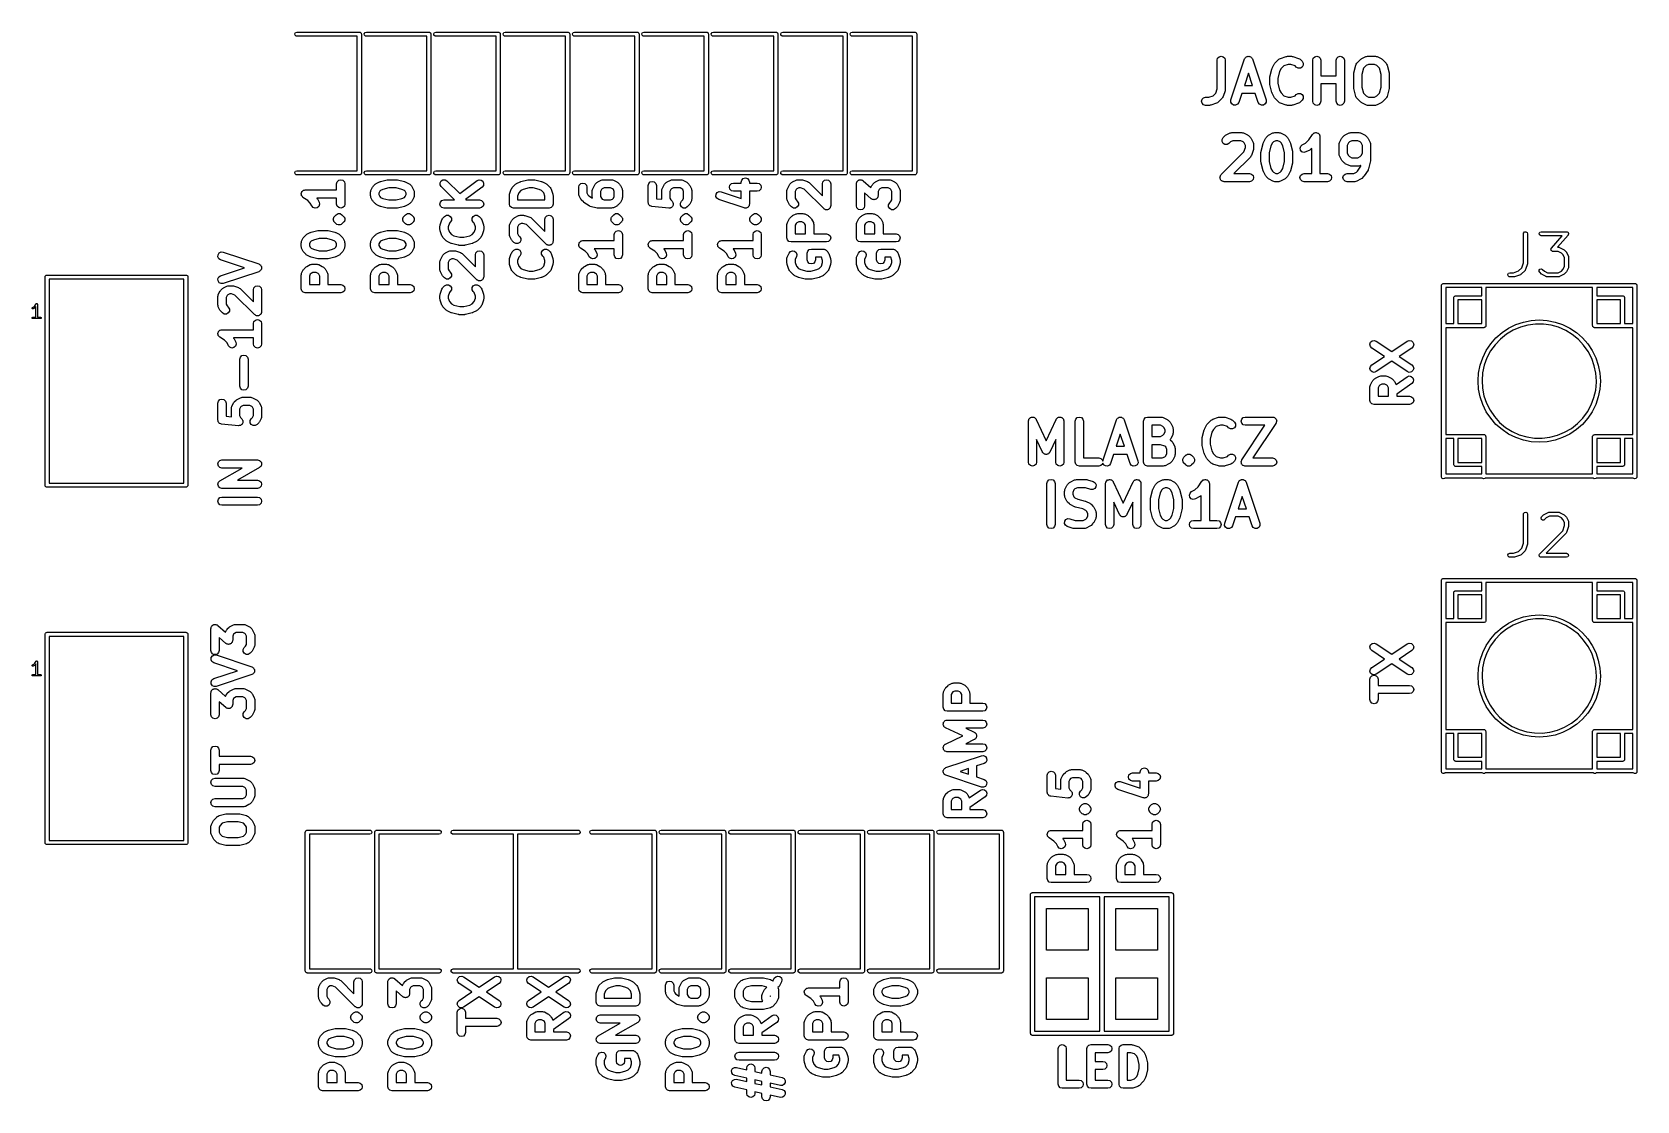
# Model space of a CAD drawing. Extents: x 0.03 to 2.34, y 0.01 to 1.55.
import ezdxf

# ---------------------------------------------------------------- set-up
doc = ezdxf.new("R2010")
doc.units = 0
doc.header["$MEASUREMENT"] = 0
doc.layers.add('BLACK', color=7, linetype='CONTINUOUS')

msp = doc.modelspace()

# ---------------------------------------------------------------- linework, layer by layer
at = {"layer": 'BLACK', "linetype": 'CONTINUOUS'}
for p, q in [((0.4071, 1.5505), (0.4081, 1.5523)), ((0.4074, 1.5485), (0.4071, 1.5505)), ((0.4081, 1.5523), (0.41, 1.553)), ((0.41, 1.553), (0.5, 1.553)), ((0.5, 1.553), (0.5004, 1.5529)), ((0.5004, 1.5529), (0.5005, 1.5529)), ((0.5005, 1.5529), (0.5006, 1.5528)), ((0.5006, 1.5528), (0.501, 1.5528)), ((0.501, 1.5528), (0.5016, 1.5523)), ((0.5016, 1.5523), (0.5023, 1.5519)), ((0.5023, 1.5519), (0.5024, 1.5516)), ((0.5024, 1.5516), (0.5026, 1.5515)), ((0.5026, 1.5515), (0.5027, 1.5507)), ((0.5027, 1.5507), (0.503, 1.55)), ((0.503, 1.55), (0.503, 1.35)), ((0.5071, 1.5505), (0.5081, 1.5523)), ((0.5074, 1.5485), (0.5071, 1.5505)), ((0.5081, 1.5523), (0.51, 1.553)), ((0.51, 1.553), (0.6, 1.553)), ((0.6, 1.553), (0.6004, 1.5529)), ((0.6004, 1.5529), (0.6005, 1.5529)), ((0.6005, 1.5529), (0.6006, 1.5528)), ((0.6006, 1.5528), (0.601, 1.5528)), ((0.601, 1.5528), (0.6016, 1.5523)), ((0.6016, 1.5523), (0.6023, 1.5519)), ((0.6023, 1.5519), (0.6024, 1.5516)), ((0.6024, 1.5516), (0.6026, 1.5515)), ((0.6026, 1.5515), (0.6027, 1.5507)), ((0.6027, 1.5507), (0.603, 1.55)), ((0.603, 1.55), (0.603, 1.35)), ((0.6071, 1.5505), (0.6081, 1.5523)), ((0.6074, 1.5485), (0.6071, 1.5505)), ((0.6081, 1.5523), (0.61, 1.553)), ((0.61, 1.553), (0.7, 1.553)), ((0.7, 1.553), (0.7004, 1.5529)), ((0.7004, 1.5529), (0.7005, 1.5529)), ((0.7005, 1.5529), (0.7006, 1.5528)), ((0.7006, 1.5528), (0.701, 1.5528)), ((0.701, 1.5528), (0.7016, 1.5523)), ((0.7016, 1.5523), (0.7023, 1.5519)), ((0.7023, 1.5519), (0.7024, 1.5516)), ((0.7024, 1.5516), (0.7026, 1.5515)), ((0.7026, 1.5515), (0.7027, 1.5507)), ((0.7027, 1.5507), (0.703, 1.55)), ((0.703, 1.55), (0.703, 1.35)), ((0.7071, 1.5505), (0.7081, 1.5523)), ((0.7074, 1.5485), (0.7071, 1.5505)), ((0.7081, 1.5523), (0.71, 1.553)), ((0.71, 1.553), (0.8, 1.553)), ((0.8, 1.553), (0.8004, 1.5529)), ((0.8004, 1.5529), (0.8005, 1.5529)), ((0.8005, 1.5529), (0.8006, 1.5528)), ((0.8006, 1.5528), (0.801, 1.5528)), ((0.801, 1.5528), (0.8016, 1.5523)), ((0.8016, 1.5523), (0.8023, 1.5519)), ((0.8023, 1.5519), (0.8024, 1.5516)), ((0.8024, 1.5516), (0.8026, 1.5515)), ((0.8026, 1.5515), (0.8027, 1.5507)), ((0.8027, 1.5507), (0.803, 1.55)), ((0.803, 1.55), (0.803, 1.35)), ((0.8071, 1.5505), (0.8081, 1.5523)), ((0.8074, 1.5485), (0.8071, 1.5505)), ((0.8081, 1.5523), (0.81, 1.553)), ((0.81, 1.553), (0.9, 1.553)), ((0.9, 1.553), (0.9004, 1.5529)), ((0.9004, 1.5529), (0.9005, 1.5529)), ((0.9005, 1.5529), (0.9006, 1.5528)), ((0.9006, 1.5528), (0.901, 1.5528)), ((0.901, 1.5528), (0.9016, 1.5523)), ((0.9016, 1.5523), (0.9023, 1.5519)), ((0.9023, 1.5519), (0.9024, 1.5516)), ((0.9024, 1.5516), (0.9026, 1.5515)), ((0.9026, 1.5515), (0.9027, 1.5507)), ((0.9027, 1.5507), (0.903, 1.55)), ((0.903, 1.55), (0.903, 1.35)), ((0.9071, 1.5505), (0.9081, 1.5523)), ((0.9074, 1.5485), (0.9071, 1.5505)), ((0.9081, 1.5523), (0.91, 1.553)), ((0.91, 1.553), (1, 1.553)), ((1, 1.553), (1.0004, 1.5529)), ((1.0004, 1.5529), (1.0005, 1.5529)), ((1.0005, 1.5529), (1.0006, 1.5528)), ((1.0006, 1.5528), (1.001, 1.5528)), ((1.001, 1.5528), (1.0016, 1.5523)), ((1.0016, 1.5523), (1.0023, 1.5519)), ((1.0023, 1.5519), (1.0024, 1.5516)), ((1.0024, 1.5516), (1.0026, 1.5515)), ((1.0026, 1.5515), (1.0027, 1.5507)), ((1.0027, 1.5507), (1.003, 1.55)), ((1.003, 1.55), (1.003, 1.35)), ((1.0071, 1.5505), (1.0081, 1.5523)), ((1.0074, 1.5485), (1.0071, 1.5505)), ((1.0081, 1.5523), (1.01, 1.553)), ((1.01, 1.553), (1.1, 1.553)), ((1.1, 1.553), (1.1004, 1.5529)), ((1.1004, 1.5529), (1.1005, 1.5529)), ((1.1005, 1.5529), (1.1006, 1.5528)), ((1.1006, 1.5528), (1.101, 1.5528)), ((1.101, 1.5528), (1.1016, 1.5523)), ((1.1016, 1.5523), (1.1023, 1.5519)), ((1.1023, 1.5519), (1.1023, 1.5516)), ((1.1023, 1.5516), (1.1026, 1.5515)), ((1.1026, 1.5515), (1.1027, 1.5507)), ((1.1027, 1.5507), (1.103, 1.55)), ((1.103, 1.55), (1.103, 1.35)), ((1.1071, 1.5505), (1.1081, 1.5523)), ((1.1074, 1.5485), (1.1071, 1.5505)), ((1.1081, 1.5523), (1.11, 1.553)), ((1.11, 1.553), (1.2, 1.553)), ((1.2, 1.553), (1.2004, 1.5529)), ((1.2004, 1.5529), (1.2005, 1.5529)), ((1.2005, 1.5529), (1.2006, 1.5528)), ((1.2006, 1.5528), (1.201, 1.5528)), ((1.201, 1.5528), (1.2016, 1.5523)), ((1.2016, 1.5523), (1.2023, 1.5519)), ((1.2023, 1.5519), (1.2024, 1.5516)), ((1.2024, 1.5516), (1.2026, 1.5515)), ((1.2026, 1.5515), (1.2027, 1.5507)), ((1.2027, 1.5507), (1.2029, 1.55)), ((1.2029, 1.55), (1.2029, 1.35)), ((1.2071, 1.5505), (1.2081, 1.5523)), ((1.2074, 1.5485), (1.2071, 1.5505)), ((1.2081, 1.5523), (1.21, 1.553)), ((1.21, 1.553), (1.3, 1.553)), ((1.3, 1.553), (1.3004, 1.5529)), ((1.3004, 1.5529), (1.3005, 1.5529)), ((1.3005, 1.5529), (1.3006, 1.5528)), ((1.3006, 1.5528), (1.301, 1.5528)), ((1.301, 1.5528), (1.3016, 1.5523)), ((1.3016, 1.5523), (1.3023, 1.5519)), ((1.3023, 1.5519), (1.3023, 1.5516)), ((1.3023, 1.5516), (1.3026, 1.5515)), ((1.3026, 1.5515), (1.3027, 1.5507)), ((1.3027, 1.5507), (1.303, 1.55)), ((1.303, 1.55), (1.303, 1.35)), ((0.409, 1.5472), (0.4074, 1.5485)), ((0.41, 1.5471), (0.409, 1.5472)), ((0.497, 1.5471), (0.41, 1.5471)), ((0.497, 1.353), (0.497, 1.5471)), ((0.509, 1.5472), (0.5074, 1.5485)), ((0.51, 1.5471), (0.509, 1.5472)), ((0.597, 1.5471), (0.51, 1.5471)), ((0.597, 1.353), (0.597, 1.5471)), ((0.609, 1.5472), (0.6074, 1.5485)), ((0.61, 1.5471), (0.609, 1.5472)), ((0.697, 1.5471), (0.61, 1.5471)), ((0.697, 1.353), (0.697, 1.5471)), ((0.709, 1.5472), (0.7074, 1.5485)), ((0.71, 1.5471), (0.709, 1.5472)), ((0.797, 1.5471), (0.71, 1.5471)), ((0.797, 1.353), (0.797, 1.5471)), ((0.809, 1.5472), (0.8074, 1.5485)), ((0.81, 1.5471), (0.809, 1.5472)), ((0.897, 1.5471), (0.81, 1.5471)), ((0.897, 1.353), (0.897, 1.5471)), ((0.909, 1.5472), (0.9074, 1.5485)), ((0.91, 1.5471), (0.909, 1.5472)), ((0.997, 1.5471), (0.91, 1.5471)), ((0.997, 1.353), (0.997, 1.5471)), ((1.009, 1.5472), (1.0074, 1.5485)), ((1.01, 1.5471), (1.009, 1.5472)), ((1.0971, 1.5471), (1.01, 1.5471)), ((1.0971, 1.353), (1.0971, 1.5471)), ((1.109, 1.5472), (1.1074, 1.5485)), ((1.11, 1.5471), (1.109, 1.5472)), ((1.197, 1.5471), (1.11, 1.5471)), ((1.197, 1.353), (1.197, 1.5471)), ((1.209, 1.5472), (1.2074, 1.5485)), ((1.21, 1.5471), (1.209, 1.5472)), ((1.2971, 1.5471), (1.21, 1.5471)), ((1.2971, 1.353), (1.2971, 1.5471)), ((1.7358, 1.5123), (1.7366, 1.5153)), ((1.7358, 1.4711), (1.7358, 1.5123)), ((1.7366, 1.5153), (1.7388, 1.5174)), ((1.7388, 1.5174), (1.7417, 1.5183)), ((1.7417, 1.5183), (1.7447, 1.5174)), ((1.7447, 1.5174), (1.7469, 1.5153)), ((1.7469, 1.5153), (1.7476, 1.5123)), ((1.7476, 1.5123), (1.7476, 1.4702)), ((1.7558, 1.4551), (1.7755, 1.5142)), ((1.7755, 1.5142), (1.7761, 1.5152)), ((1.7761, 1.5152), (1.7767, 1.5163)), ((1.7767, 1.5163), (1.777, 1.5165)), ((1.777, 1.5165), (1.7772, 1.5168)), ((1.7772, 1.5168), (1.7783, 1.5173)), ((1.7783, 1.5173), (1.7792, 1.5179)), ((1.7792, 1.5179), (1.7796, 1.518)), ((1.7796, 1.518), (1.7799, 1.5181)), ((1.7799, 1.5181), (1.7811, 1.518)), ((1.7811, 1.518), (1.7823, 1.5181)), ((1.7823, 1.5181), (1.7826, 1.518)), ((1.7826, 1.518), (1.783, 1.5179)), ((1.783, 1.5179), (1.784, 1.5173)), ((1.784, 1.5173), (1.785, 1.5168)), ((1.785, 1.5168), (1.7852, 1.5165)), ((1.7852, 1.5165), (1.7855, 1.5163)), ((1.7855, 1.5163), (1.786, 1.5152)), ((1.786, 1.5152), (1.7867, 1.5142)), ((1.7867, 1.5142), (1.8064, 1.4551)), ((1.8152, 1.5009), (1.818, 1.5065)), ((1.818, 1.5065), (1.8186, 1.5073)), ((1.8186, 1.5073), (1.8191, 1.5081)), ((1.8191, 1.5081), (1.8247, 1.5137)), ((1.8247, 1.5137), (1.8259, 1.5144)), ((1.8259, 1.5144), (1.827, 1.5151)), ((1.827, 1.5151), (1.8355, 1.5179)), ((1.8321, 1.5044), (1.8281, 1.5004)), ((1.8383, 1.5064), (1.8321, 1.5044)), ((1.8355, 1.5179), (1.8364, 1.518)), ((1.8364, 1.518), (1.8374, 1.5183)), ((1.8374, 1.5183), (1.843, 1.5183)), ((1.842, 1.5064), (1.8383, 1.5064)), ((1.8482, 1.5044), (1.842, 1.5064)), ((1.843, 1.5183), (1.8439, 1.518)), ((1.8439, 1.518), (1.8448, 1.5179)), ((1.8448, 1.5179), (1.8533, 1.5151)), ((1.85, 1.5025), (1.8482, 1.5044)), ((1.8533, 1.5151), (1.8544, 1.5144)), ((1.8544, 1.5144), (1.8556, 1.5137)), ((1.8556, 1.5137), (1.8584, 1.5109)), ((1.8584, 1.5109), (1.8599, 1.5082)), ((1.8599, 1.5052), (1.8584, 1.5025)), ((1.8599, 1.5082), (1.8599, 1.5052)), ((1.8736, 1.5123), (1.8744, 1.5153)), ((1.8736, 1.4533), (1.8736, 1.5123)), ((1.8744, 1.5153), (1.8766, 1.5174)), ((1.8766, 1.5174), (1.8795, 1.5183)), ((1.8795, 1.5183), (1.8825, 1.5174)), ((1.8825, 1.5174), (1.8846, 1.5153)), ((1.8846, 1.5153), (1.8854, 1.5123)), ((1.8854, 1.5123), (1.8854, 1.4901)), ((1.9074, 1.5123), (1.9082, 1.5153)), ((1.9074, 1.4901), (1.9074, 1.5123)), ((1.9082, 1.5153), (1.9103, 1.5174)), ((1.9103, 1.5174), (1.9133, 1.5183)), ((1.9133, 1.5183), (1.9162, 1.5174)), ((1.9162, 1.5174), (1.9184, 1.5153)), ((1.9184, 1.5153), (1.9192, 1.5123)), ((1.9192, 1.5123), (1.9192, 1.4533)), ((1.9328, 1.4941), (1.9357, 1.5053)), ((1.9357, 1.5054), (1.9364, 1.5067)), ((1.9357, 1.5053), (1.9357, 1.5054)), ((1.9357, 1.5054), (1.9357, 1.5054)), ((1.9364, 1.5067), (1.9371, 1.508)), ((1.9371, 1.508), (1.9372, 1.508)), ((1.9372, 1.5081), (1.9428, 1.5137)), ((1.9372, 1.508), (1.9372, 1.5081)), ((1.9428, 1.5137), (1.9437, 1.5142)), ((1.9437, 1.5142), (1.9444, 1.5148)), ((1.9444, 1.5148), (1.95, 1.5176)), ((1.9505, 1.5047), (1.9467, 1.5009)), ((1.95, 1.5176), (1.9513, 1.5179)), ((1.954, 1.5064), (1.9505, 1.5047)), ((1.9513, 1.5179), (1.9526, 1.5183)), ((1.9526, 1.5183), (1.9639, 1.5183)), ((1.9625, 1.5064), (1.954, 1.5064)), ((1.966, 1.5047), (1.9625, 1.5064)), ((1.9639, 1.5183), (1.9652, 1.5179)), ((1.9652, 1.5179), (1.9665, 1.5176)), ((1.9698, 1.5009), (1.966, 1.5047)), ((1.9665, 1.5176), (1.9722, 1.5148)), ((1.9722, 1.5148), (1.9729, 1.5142)), ((1.9729, 1.5142), (1.9737, 1.5137)), ((1.9737, 1.5137), (1.9793, 1.5081)), ((1.9793, 1.5081), (1.9793, 1.508)), ((1.9793, 1.508), (1.9794, 1.508)), ((1.9794, 1.508), (1.9801, 1.5067)), ((1.9801, 1.5067), (1.9808, 1.5054)), ((1.9808, 1.5054), (1.9808, 1.5054)), ((1.9808, 1.5054), (1.9809, 1.5053)), ((1.9809, 1.5053), (1.9837, 1.4941)), ((1.7811, 1.4937), (1.7752, 1.4761)), ((1.787, 1.4761), (1.7811, 1.4937)), ((1.8117, 1.487), (1.8119, 1.4877)), ((1.8117, 1.4786), (1.8117, 1.487)), ((1.8119, 1.4885), (1.8147, 1.4997)), ((1.8119, 1.4877), (1.8119, 1.4885)), ((1.8147, 1.4997), (1.8151, 1.5003)), ((1.8151, 1.5003), (1.8152, 1.5009)), ((1.826, 1.4962), (1.8236, 1.4863)), ((1.8236, 1.4863), (1.8236, 1.4793)), ((1.8281, 1.5004), (1.826, 1.4962)), ((1.8527, 1.501), (1.85, 1.5025)), ((1.8558, 1.501), (1.8527, 1.501)), ((1.8584, 1.5025), (1.8558, 1.501)), ((1.8854, 1.4901), (1.9074, 1.4901)), ((1.9327, 1.4927), (1.9329, 1.4934)), ((1.9327, 1.473), (1.9327, 1.4927)), ((1.9329, 1.4934), (1.9328, 1.4941)), ((1.9467, 1.5009), (1.9445, 1.4919)), ((1.9445, 1.4919), (1.9445, 1.4737)), ((1.9721, 1.4919), (1.9698, 1.5009)), ((1.9721, 1.4737), (1.9721, 1.4919)), ((1.9837, 1.4941), (1.9837, 1.4934)), ((1.9837, 1.4934), (1.9839, 1.4927)), ((1.9839, 1.4927), (1.9839, 1.473)), ((1.7141, 1.4562), (1.7163, 1.4584)), ((1.7163, 1.4584), (1.7192, 1.4592)), ((1.7192, 1.4592), (1.7239, 1.4592)), ((1.7239, 1.4592), (1.7301, 1.4613)), ((1.7301, 1.4613), (1.7338, 1.4649)), ((1.7338, 1.4649), (1.7358, 1.4711)), ((1.7431, 1.4575), (1.7375, 1.4519)), ((1.7438, 1.4587), (1.7431, 1.4575)), ((1.7445, 1.4599), (1.7438, 1.4587)), ((1.7473, 1.4683), (1.7445, 1.4599)), ((1.7474, 1.4692), (1.7473, 1.4683)), ((1.7476, 1.4702), (1.7474, 1.4692)), ((1.7713, 1.4643), (1.767, 1.4514)), ((1.7909, 1.4643), (1.7713, 1.4643)), ((1.7752, 1.4761), (1.787, 1.4761)), ((1.7952, 1.4514), (1.7909, 1.4643)), ((1.8119, 1.4779), (1.8117, 1.4786)), ((1.8119, 1.4772), (1.8119, 1.4779)), ((1.8147, 1.4659), (1.8119, 1.4772)), ((1.8151, 1.4653), (1.8147, 1.4659)), ((1.8152, 1.4647), (1.8151, 1.4653)), ((1.818, 1.4591), (1.8152, 1.4647)), ((1.8186, 1.4584), (1.818, 1.4591)), ((1.8191, 1.4575), (1.8186, 1.4584)), ((1.8247, 1.4519), (1.8191, 1.4575)), ((1.8236, 1.4793), (1.826, 1.4694)), ((1.826, 1.4694), (1.8281, 1.4652)), ((1.8281, 1.4652), (1.8321, 1.4613)), ((1.8321, 1.4613), (1.8383, 1.4592)), ((1.8383, 1.4592), (1.842, 1.4592)), ((1.842, 1.4592), (1.8482, 1.4613)), ((1.8482, 1.4613), (1.85, 1.4631)), ((1.85, 1.4631), (1.8527, 1.4646)), ((1.8527, 1.4646), (1.8558, 1.4646)), ((1.8558, 1.4646), (1.8584, 1.4631)), ((1.8584, 1.4631), (1.8599, 1.4604)), ((1.8599, 1.4574), (1.8584, 1.4547)), ((1.8599, 1.4604), (1.8599, 1.4574)), ((1.9074, 1.4783), (1.8854, 1.4783)), ((1.8854, 1.4783), (1.8854, 1.4533)), ((1.9074, 1.4533), (1.9074, 1.4783)), ((1.9329, 1.4723), (1.9327, 1.473)), ((1.9328, 1.4715), (1.9329, 1.4723)), ((1.9357, 1.4603), (1.9328, 1.4715)), ((1.9357, 1.4602), (1.9357, 1.4603)), ((1.9364, 1.4589), (1.9357, 1.4602)), ((1.9357, 1.4602), (1.9357, 1.4602)), ((1.9371, 1.4576), (1.9364, 1.4589)), ((1.9372, 1.4576), (1.9371, 1.4576)), ((1.9372, 1.4575), (1.9372, 1.4576)), ((1.9428, 1.4519), (1.9372, 1.4575)), ((1.9445, 1.4737), (1.9467, 1.4647)), ((1.9467, 1.4647), (1.9505, 1.4609)), ((1.9505, 1.4609), (1.954, 1.4592)), ((1.954, 1.4592), (1.9625, 1.4592)), ((1.9625, 1.4592), (1.966, 1.4609)), ((1.966, 1.4609), (1.9698, 1.4647)), ((1.9698, 1.4647), (1.9721, 1.4737)), ((1.9793, 1.4575), (1.9737, 1.4519)), ((1.9794, 1.4576), (1.9793, 1.4576)), ((1.9793, 1.4576), (1.9793, 1.4575)), ((1.9801, 1.4589), (1.9794, 1.4576)), ((1.9808, 1.4602), (1.9801, 1.4589)), ((1.9809, 1.4603), (1.9808, 1.4602)), ((1.9808, 1.4602), (1.9808, 1.4602)), ((1.9837, 1.4715), (1.9809, 1.4603)), ((1.9839, 1.473), (1.9837, 1.4723)), ((1.9837, 1.4723), (1.9837, 1.4715)), ((1.7133, 1.4533), (1.7141, 1.4562)), ((1.7141, 1.4503), (1.7133, 1.4533)), ((1.7163, 1.4482), (1.7141, 1.4503)), ((1.7192, 1.4474), (1.7163, 1.4482)), ((1.7249, 1.4474), (1.7192, 1.4474)), ((1.7258, 1.4476), (1.7249, 1.4474)), ((1.7267, 1.4477), (1.7258, 1.4476)), ((1.7352, 1.4505), (1.7267, 1.4477)), ((1.7363, 1.4512), (1.7352, 1.4505)), ((1.7375, 1.4519), (1.7363, 1.4512)), ((1.7556, 1.4521), (1.7558, 1.4551)), ((1.757, 1.4494), (1.7556, 1.4521)), ((1.7595, 1.4477), (1.757, 1.4494)), ((1.7626, 1.4475), (1.7595, 1.4477)), ((1.7653, 1.4489), (1.7626, 1.4475)), ((1.767, 1.4514), (1.7653, 1.4489)), ((1.7969, 1.4489), (1.7952, 1.4514)), ((1.7996, 1.4475), (1.7969, 1.4489)), ((1.8027, 1.4477), (1.7996, 1.4475)), ((1.8052, 1.4494), (1.8027, 1.4477)), ((1.8066, 1.4521), (1.8052, 1.4494)), ((1.8064, 1.4551), (1.8066, 1.4521)), ((1.8259, 1.4512), (1.8247, 1.4519)), ((1.827, 1.4505), (1.8259, 1.4512)), ((1.8355, 1.4477), (1.827, 1.4505)), ((1.8364, 1.4476), (1.8355, 1.4477)), ((1.8374, 1.4474), (1.8364, 1.4476)), ((1.843, 1.4474), (1.8374, 1.4474)), ((1.8439, 1.4476), (1.843, 1.4474)), ((1.8448, 1.4477), (1.8439, 1.4476)), ((1.8533, 1.4505), (1.8448, 1.4477)), ((1.8544, 1.4512), (1.8533, 1.4505)), ((1.8556, 1.4519), (1.8544, 1.4512)), ((1.8584, 1.4547), (1.8556, 1.4519)), ((1.8744, 1.4503), (1.8736, 1.4533)), ((1.8766, 1.4482), (1.8744, 1.4503)), ((1.8795, 1.4474), (1.8766, 1.4482)), ((1.8825, 1.4482), (1.8795, 1.4474)), ((1.8846, 1.4503), (1.8825, 1.4482)), ((1.8854, 1.4533), (1.8846, 1.4503)), ((1.9082, 1.4503), (1.9074, 1.4533)), ((1.9103, 1.4482), (1.9082, 1.4503)), ((1.9133, 1.4474), (1.9103, 1.4482)), ((1.9162, 1.4482), (1.9133, 1.4474)), ((1.9184, 1.4503), (1.9162, 1.4482)), ((1.9192, 1.4533), (1.9184, 1.4503)), ((1.9437, 1.4514), (1.9428, 1.4519)), ((1.9444, 1.4508), (1.9437, 1.4514)), ((1.95, 1.448), (1.9444, 1.4508)), ((1.9513, 1.4477), (1.95, 1.448)), ((1.9526, 1.4474), (1.9513, 1.4477)), ((1.9639, 1.4474), (1.9526, 1.4474)), ((1.9652, 1.4477), (1.9639, 1.4474)), ((1.9665, 1.448), (1.9652, 1.4477)), ((1.9722, 1.4508), (1.9665, 1.448)), ((1.9729, 1.4514), (1.9722, 1.4508)), ((1.9737, 1.4519), (1.9729, 1.4514)), ((1.7431, 1.3982), (1.7446, 1.4009)), ((1.7431, 1.3952), (1.7431, 1.3982)), ((1.7446, 1.3925), (1.7431, 1.3952)), ((1.7446, 1.4009), (1.7474, 1.4037)), ((1.7472, 1.391), (1.7446, 1.3925)), ((1.7503, 1.391), (1.7472, 1.391)), ((1.7474, 1.4037), (1.7482, 1.4042)), ((1.7482, 1.4042), (1.7489, 1.4048)), ((1.7489, 1.4048), (1.7546, 1.4076)), ((1.7529, 1.3925), (1.7503, 1.391)), ((1.7551, 1.3947), (1.7529, 1.3925)), ((1.7546, 1.4076), (1.7559, 1.4079)), ((1.7586, 1.3964), (1.7551, 1.3947)), ((1.7559, 1.4079), (1.7572, 1.4083)), ((1.7572, 1.4083), (1.7713, 1.4083)), ((1.7699, 1.3964), (1.7586, 1.3964)), ((1.7734, 1.3947), (1.7699, 1.3964)), ((1.7713, 1.4083), (1.7726, 1.4079)), ((1.7726, 1.4079), (1.7739, 1.4076)), ((1.7748, 1.3932), (1.7734, 1.3947)), ((1.7739, 1.4076), (1.7795, 1.4048)), ((1.7766, 1.3897), (1.7748, 1.3932)), ((1.7766, 1.3864), (1.7766, 1.3897)), ((1.7795, 1.4048), (1.7802, 1.4042)), ((1.7802, 1.4042), (1.7811, 1.4037)), ((1.7811, 1.4037), (1.7839, 1.4009)), ((1.7839, 1.4009), (1.7844, 1.4001)), ((1.7844, 1.4001), (1.785, 1.3994)), ((1.785, 1.3994), (1.7878, 1.3937)), ((1.7878, 1.3937), (1.7881, 1.3924)), ((1.7881, 1.3924), (1.7884, 1.3911)), ((1.7884, 1.3911), (1.7884, 1.3855)), ((1.7993, 1.3813), (1.8021, 1.3925)), ((1.8021, 1.3925), (1.8024, 1.3931)), ((1.8024, 1.3931), (1.8025, 1.3937)), ((1.8025, 1.3937), (1.8054, 1.3994)), ((1.8054, 1.3994), (1.806, 1.4001)), ((1.806, 1.4001), (1.8064, 1.4009)), ((1.8064, 1.4009), (1.8093, 1.4037)), ((1.8093, 1.4037), (1.8101, 1.4042)), ((1.8101, 1.4042), (1.8108, 1.4048)), ((1.8108, 1.4048), (1.8164, 1.4076)), ((1.8134, 1.389), (1.8109, 1.3791)), ((1.8155, 1.3932), (1.8134, 1.389)), ((1.8169, 1.3947), (1.8155, 1.3932)), ((1.8164, 1.4076), (1.8178, 1.4079)), ((1.8205, 1.3964), (1.8169, 1.3947)), ((1.8178, 1.4079), (1.8191, 1.4083)), ((1.8191, 1.4083), (1.8247, 1.4083)), ((1.8233, 1.3964), (1.8205, 1.3964)), ((1.8268, 1.3947), (1.8233, 1.3964)), ((1.8247, 1.4083), (1.826, 1.4079)), ((1.826, 1.4079), (1.8273, 1.4076)), ((1.8283, 1.3932), (1.8268, 1.3947)), ((1.8273, 1.4076), (1.833, 1.4048)), ((1.8304, 1.389), (1.8283, 1.3932)), ((1.8329, 1.3791), (1.8304, 1.389)), ((1.833, 1.4048), (1.8337, 1.4042)), ((1.8337, 1.4042), (1.8345, 1.4037)), ((1.8345, 1.4037), (1.8373, 1.4009)), ((1.8373, 1.4009), (1.8378, 1.4001)), ((1.8378, 1.4001), (1.8384, 1.3994)), ((1.8384, 1.3994), (1.8412, 1.3937)), ((1.8412, 1.3937), (1.8414, 1.3931)), ((1.8414, 1.3931), (1.8417, 1.3925)), ((1.8417, 1.3925), (1.8445, 1.3813)), ((1.8554, 1.3858), (1.8563, 1.3887)), ((1.8563, 1.3887), (1.8586, 1.3907)), ((1.8586, 1.3907), (1.8634, 1.3931)), ((1.8634, 1.3931), (1.8679, 1.3977)), ((1.8679, 1.3977), (1.8732, 1.4056)), ((1.8732, 1.4056), (1.8742, 1.4065)), ((1.8742, 1.4065), (1.8752, 1.4075)), ((1.8752, 1.4075), (1.8754, 1.4075)), ((1.8754, 1.4075), (1.8755, 1.4076)), ((1.8755, 1.4076), (1.8768, 1.4079)), ((1.8768, 1.4079), (1.8781, 1.4083)), ((1.8781, 1.4083), (1.8783, 1.4082)), ((1.8783, 1.4082), (1.8785, 1.4082)), ((1.8785, 1.4082), (1.8798, 1.4078)), ((1.8798, 1.4078), (1.8811, 1.4075)), ((1.8811, 1.4075), (1.8812, 1.4073)), ((1.8812, 1.4073), (1.8814, 1.4072)), ((1.8814, 1.4072), (1.8823, 1.4062)), ((1.8823, 1.4062), (1.8832, 1.4053)), ((1.8832, 1.4053), (1.8833, 1.4051)), ((1.8833, 1.4051), (1.8834, 1.405)), ((1.8834, 1.405), (1.8837, 1.4036)), ((1.8837, 1.4036), (1.884, 1.4023)), ((1.884, 1.4023), (1.884, 1.3492)), ((1.9116, 1.3911), (1.9119, 1.3924)), ((1.9116, 1.377), (1.9116, 1.3911)), ((1.9119, 1.3924), (1.9122, 1.3937)), ((1.9122, 1.3937), (1.915, 1.3994)), ((1.915, 1.3994), (1.9157, 1.4001)), ((1.9157, 1.4001), (1.9161, 1.4009)), ((1.9161, 1.4009), (1.9189, 1.4037)), ((1.9189, 1.4037), (1.9198, 1.4042)), ((1.9198, 1.4042), (1.9205, 1.4048)), ((1.9205, 1.4048), (1.9261, 1.4076)), ((1.9252, 1.3932), (1.9234, 1.3897)), ((1.9234, 1.3897), (1.9234, 1.3784)), ((1.9266, 1.3947), (1.9252, 1.3932)), ((1.9261, 1.4076), (1.9274, 1.4079)), ((1.9301, 1.3964), (1.9266, 1.3947)), ((1.9274, 1.4079), (1.9287, 1.4083)), ((1.9287, 1.4083), (1.94, 1.4083)), ((1.9386, 1.3964), (1.9301, 1.3964)), ((1.9421, 1.3947), (1.9386, 1.3964)), ((1.94, 1.4083), (1.9413, 1.4079)), ((1.9413, 1.4079), (1.9426, 1.4076)), ((1.9436, 1.3932), (1.9421, 1.3947)), ((1.9426, 1.4076), (1.9483, 1.4048)), ((1.9453, 1.3897), (1.9436, 1.3932)), ((1.9453, 1.3784), (1.9453, 1.3897)), ((1.9483, 1.4048), (1.949, 1.4042)), ((1.949, 1.4042), (1.9498, 1.4037)), ((1.9498, 1.4037), (1.9526, 1.4009)), ((1.9526, 1.4009), (1.9531, 1.4001)), ((1.9531, 1.4001), (1.9537, 1.3994)), ((1.9537, 1.3994), (1.9565, 1.3937)), ((1.9565, 1.3937), (1.9568, 1.3924)), ((1.9568, 1.3924), (1.9571, 1.3911)), ((1.9571, 1.3911), (1.9571, 1.3686)), ((1.7418, 1.3475), (1.7745, 1.3802)), ((1.7839, 1.3728), (1.7602, 1.3492)), ((1.7745, 1.3802), (1.7766, 1.3864)), ((1.7846, 1.374), (1.7839, 1.3728)), ((1.7853, 1.3752), (1.7846, 1.374)), ((1.7881, 1.3836), (1.7853, 1.3752)), ((1.7882, 1.3845), (1.7881, 1.3836)), ((1.7884, 1.3855), (1.7882, 1.3845)), ((1.7991, 1.3798), (1.7993, 1.3805)), ((1.7991, 1.3658), (1.7991, 1.3798)), ((1.7993, 1.3651), (1.7991, 1.3658)), ((1.7993, 1.3805), (1.7993, 1.3813)), ((1.7993, 1.3643), (1.7993, 1.3651)), ((1.8021, 1.3531), (1.7993, 1.3643)), ((1.8109, 1.3791), (1.8109, 1.3665)), ((1.8109, 1.3665), (1.8134, 1.3566)), ((1.8304, 1.3566), (1.8329, 1.3665)), ((1.8329, 1.3665), (1.8329, 1.3791)), ((1.8445, 1.3643), (1.8417, 1.3531)), ((1.8445, 1.3813), (1.8445, 1.3805)), ((1.8445, 1.3805), (1.8447, 1.3798)), ((1.8447, 1.3658), (1.8445, 1.3651)), ((1.8445, 1.3651), (1.8445, 1.3643)), ((1.8447, 1.3798), (1.8447, 1.3658)), ((1.856, 1.3828), (1.8554, 1.3858)), ((1.858, 1.3805), (1.856, 1.3828)), ((1.8609, 1.3796), (1.858, 1.3805)), ((1.8639, 1.3802), (1.8609, 1.3796)), ((1.8695, 1.383), (1.8639, 1.3802)), ((1.8702, 1.3836), (1.8695, 1.383)), ((1.8711, 1.3841), (1.8702, 1.3836)), ((1.8722, 1.3853), (1.8711, 1.3841)), ((1.8722, 1.3492), (1.8722, 1.3853)), ((1.9119, 1.3757), (1.9116, 1.377)), ((1.9122, 1.3744), (1.9119, 1.3757)), ((1.915, 1.3688), (1.9122, 1.3744)), ((1.9157, 1.368), (1.915, 1.3688)), ((1.9161, 1.3672), (1.9157, 1.368)), ((1.9189, 1.3644), (1.9161, 1.3672)), ((1.9198, 1.3639), (1.9189, 1.3644)), ((1.9234, 1.3784), (1.9252, 1.3749)), ((1.9252, 1.3749), (1.9266, 1.3735)), ((1.9266, 1.3735), (1.9301, 1.3717)), ((1.9301, 1.3717), (1.9386, 1.3717)), ((1.9386, 1.3717), (1.9421, 1.3735)), ((1.9421, 1.3735), (1.9436, 1.3749)), ((1.9436, 1.3749), (1.9453, 1.3784)), ((1.957, 1.3672), (1.9542, 1.3559)), ((1.9571, 1.3686), (1.9569, 1.3679)), ((1.9569, 1.3679), (1.957, 1.3672)), ((0.4071, 1.3505), (0.4081, 1.3523)), ((0.4074, 1.3485), (0.4071, 1.3505)), ((0.409, 1.3472), (0.4074, 1.3485)), ((0.4081, 1.3523), (0.41, 1.353)), ((0.41, 1.3471), (0.409, 1.3472)), ((0.41, 1.353), (0.497, 1.353)), ((0.5, 1.3471), (0.41, 1.3471)), ((0.5007, 1.3473), (0.5, 1.3471)), ((0.5015, 1.3474), (0.5007, 1.3473)), ((0.5016, 1.3477), (0.5015, 1.3474)), ((0.5019, 1.3477), (0.5016, 1.3477)), ((0.5023, 1.3484), (0.5019, 1.3477)), ((0.5028, 1.349), (0.5023, 1.3484)), ((0.5029, 1.3495), (0.5028, 1.3494)), ((0.5028, 1.3494), (0.5028, 1.349)), ((0.503, 1.35), (0.5029, 1.3496)), ((0.5029, 1.3496), (0.5029, 1.3495)), ((0.5071, 1.3505), (0.5081, 1.3523)), ((0.5074, 1.3485), (0.5071, 1.3505)), ((0.509, 1.3472), (0.5074, 1.3485)), ((0.5081, 1.3523), (0.51, 1.353)), ((0.51, 1.3471), (0.509, 1.3472)), ((0.51, 1.353), (0.597, 1.353)), ((0.6, 1.3471), (0.51, 1.3471)), ((0.6007, 1.3473), (0.6, 1.3471)), ((0.6015, 1.3474), (0.6007, 1.3473)), ((0.6016, 1.3477), (0.6015, 1.3474)), ((0.6019, 1.3477), (0.6016, 1.3477)), ((0.6023, 1.3484), (0.6019, 1.3477)), ((0.6028, 1.349), (0.6023, 1.3484)), ((0.6029, 1.3495), (0.6028, 1.3494)), ((0.6028, 1.3494), (0.6028, 1.349)), ((0.603, 1.35), (0.6029, 1.3496)), ((0.6029, 1.3496), (0.6029, 1.3495)), ((0.6071, 1.3505), (0.6081, 1.3523)), ((0.6074, 1.3485), (0.6071, 1.3505)), ((0.609, 1.3472), (0.6074, 1.3485)), ((0.6081, 1.3523), (0.61, 1.353)), ((0.61, 1.3471), (0.609, 1.3472)), ((0.61, 1.353), (0.697, 1.353)), ((0.7, 1.3471), (0.61, 1.3471)), ((0.7007, 1.3473), (0.7, 1.3471)), ((0.7015, 1.3474), (0.7007, 1.3473)), ((0.7016, 1.3477), (0.7015, 1.3474)), ((0.7019, 1.3477), (0.7016, 1.3477)), ((0.7023, 1.3484), (0.7019, 1.3477)), ((0.7028, 1.349), (0.7023, 1.3484)), ((0.7029, 1.3495), (0.7028, 1.3494)), ((0.7028, 1.3494), (0.7028, 1.349)), ((0.703, 1.35), (0.7029, 1.3496)), ((0.7029, 1.3496), (0.7029, 1.3495)), ((0.7071, 1.3505), (0.7081, 1.3523)), ((0.7074, 1.3485), (0.7071, 1.3505)), ((0.709, 1.3472), (0.7074, 1.3485)), ((0.7081, 1.3523), (0.71, 1.353)), ((0.71, 1.3471), (0.709, 1.3472)), ((0.71, 1.353), (0.797, 1.353)), ((0.8, 1.3471), (0.71, 1.3471)), ((0.8007, 1.3473), (0.8, 1.3471)), ((0.8015, 1.3474), (0.8007, 1.3473)), ((0.8016, 1.3477), (0.8015, 1.3474)), ((0.8019, 1.3477), (0.8016, 1.3477)), ((0.8023, 1.3484), (0.8019, 1.3477)), ((0.8028, 1.349), (0.8023, 1.3484)), ((0.8029, 1.3495), (0.8028, 1.3494)), ((0.8028, 1.3494), (0.8028, 1.349)), ((0.803, 1.35), (0.8029, 1.3496)), ((0.8029, 1.3496), (0.8029, 1.3495)), ((0.8071, 1.3505), (0.8081, 1.3523)), ((0.8074, 1.3485), (0.8071, 1.3505)), ((0.809, 1.3472), (0.8074, 1.3485)), ((0.8081, 1.3523), (0.81, 1.353)), ((0.81, 1.3471), (0.809, 1.3472)), ((0.81, 1.353), (0.897, 1.353)), ((0.9, 1.3471), (0.81, 1.3471)), ((0.9007, 1.3473), (0.9, 1.3471)), ((0.9015, 1.3474), (0.9007, 1.3473)), ((0.9016, 1.3477), (0.9015, 1.3474)), ((0.9019, 1.3477), (0.9016, 1.3477)), ((0.9023, 1.3484), (0.9019, 1.3477)), ((0.9028, 1.349), (0.9023, 1.3484)), ((0.9029, 1.3495), (0.9028, 1.3494)), ((0.9028, 1.3494), (0.9028, 1.349)), ((0.903, 1.35), (0.9029, 1.3496)), ((0.9029, 1.3496), (0.9029, 1.3495)), ((0.9071, 1.3505), (0.9081, 1.3523)), ((0.9074, 1.3485), (0.9071, 1.3505)), ((0.909, 1.3472), (0.9074, 1.3485)), ((0.9081, 1.3523), (0.91, 1.353)), ((0.91, 1.3471), (0.909, 1.3472)), ((0.91, 1.353), (0.997, 1.353)), ((1, 1.3471), (0.91, 1.3471)), ((1.0007, 1.3473), (1, 1.3471)), ((1.0015, 1.3474), (1.0007, 1.3473)), ((1.0016, 1.3477), (1.0015, 1.3474)), ((1.0019, 1.3477), (1.0016, 1.3477)), ((1.0023, 1.3484), (1.0019, 1.3477)), ((1.0028, 1.349), (1.0023, 1.3484)), ((1.0029, 1.3495), (1.0028, 1.3494)), ((1.0028, 1.3494), (1.0028, 1.349)), ((1.003, 1.35), (1.0029, 1.3496)), ((1.0029, 1.3496), (1.0029, 1.3495)), ((1.0071, 1.3505), (1.0081, 1.3523)), ((1.0074, 1.3485), (1.0071, 1.3505)), ((1.009, 1.3472), (1.0074, 1.3485)), ((1.0081, 1.3523), (1.01, 1.353)), ((1.01, 1.3471), (1.009, 1.3472)), ((1.01, 1.353), (1.0971, 1.353)), ((1.1, 1.3471), (1.01, 1.3471)), ((1.051, 1.3397), (1.0531, 1.3419)), ((1.0531, 1.3419), (1.0561, 1.3427)), ((1.0561, 1.3427), (1.0591, 1.3419)), ((1.0591, 1.3419), (1.0612, 1.3397)), ((1.1007, 1.3473), (1.1, 1.3471)), ((1.1015, 1.3474), (1.1007, 1.3473)), ((1.1017, 1.3477), (1.1015, 1.3474)), ((1.1019, 1.3477), (1.1017, 1.3477)), ((1.1023, 1.3484), (1.1019, 1.3477)), ((1.1028, 1.349), (1.1023, 1.3484)), ((1.1029, 1.3495), (1.1028, 1.3494)), ((1.1028, 1.3494), (1.1028, 1.349)), ((1.103, 1.35), (1.1029, 1.3496)), ((1.1029, 1.3496), (1.1029, 1.3495)), ((1.1071, 1.3505), (1.1081, 1.3523)), ((1.1074, 1.3485), (1.1071, 1.3505)), ((1.109, 1.3472), (1.1074, 1.3485)), ((1.1081, 1.3523), (1.11, 1.353)), ((1.11, 1.3471), (1.109, 1.3472)), ((1.11, 1.353), (1.197, 1.353)), ((1.2, 1.3471), (1.11, 1.3471)), ((1.2007, 1.3473), (1.2, 1.3471)), ((1.2015, 1.3474), (1.2007, 1.3473)), ((1.2017, 1.3477), (1.2015, 1.3474)), ((1.2019, 1.3477), (1.2017, 1.3477)), ((1.2023, 1.3484), (1.2019, 1.3477)), ((1.2028, 1.349), (1.2023, 1.3484)), ((1.2029, 1.3495), (1.2028, 1.3494)), ((1.2028, 1.3494), (1.2028, 1.349)), ((1.2029, 1.35), (1.2029, 1.3496)), ((1.2029, 1.3496), (1.2029, 1.3495)), ((1.2071, 1.3505), (1.2081, 1.3523)), ((1.2074, 1.3485), (1.2071, 1.3505)), ((1.209, 1.3472), (1.2074, 1.3485)), ((1.2081, 1.3523), (1.21, 1.353)), ((1.21, 1.3471), (1.209, 1.3472)), ((1.21, 1.353), (1.2971, 1.353)), ((1.3, 1.3471), (1.21, 1.3471)), ((1.3007, 1.3473), (1.3, 1.3471)), ((1.3015, 1.3474), (1.3007, 1.3473)), ((1.3016, 1.3477), (1.3015, 1.3474)), ((1.3019, 1.3477), (1.3016, 1.3477)), ((1.3023, 1.3484), (1.3019, 1.3477)), ((1.3028, 1.349), (1.3023, 1.3484)), ((1.3029, 1.3495), (1.3028, 1.3494)), ((1.3028, 1.3494), (1.3028, 1.349)), ((1.303, 1.35), (1.3029, 1.3496)), ((1.3029, 1.3496), (1.3029, 1.3495)), ((1.74, 1.3433), (1.7403, 1.344)), ((1.7403, 1.3425), (1.74, 1.3433)), ((1.7403, 1.3448), (1.7406, 1.3455)), ((1.7403, 1.344), (1.7403, 1.3448)), ((1.7403, 1.3418), (1.7403, 1.3425)), ((1.7406, 1.3411), (1.7403, 1.3418)), ((1.7406, 1.3455), (1.7408, 1.3462)), ((1.7408, 1.3462), (1.7414, 1.3468)), ((1.7414, 1.3468), (1.7418, 1.3475)), ((1.7602, 1.3492), (1.7825, 1.3492)), ((1.7825, 1.3492), (1.7855, 1.3484)), ((1.7855, 1.3484), (1.7876, 1.3462)), ((1.7876, 1.3462), (1.7884, 1.3433)), ((1.7884, 1.3433), (1.7876, 1.3403)), ((1.8024, 1.3525), (1.8021, 1.3531)), ((1.8025, 1.3519), (1.8024, 1.3525)), ((1.8054, 1.3463), (1.8025, 1.3519)), ((1.806, 1.3456), (1.8054, 1.3463)), ((1.8064, 1.3447), (1.806, 1.3456)), ((1.8093, 1.3419), (1.8064, 1.3447)), ((1.8101, 1.3415), (1.8093, 1.3419)), ((1.8108, 1.3408), (1.8101, 1.3415)), ((1.8134, 1.3566), (1.8155, 1.3524)), ((1.8155, 1.3524), (1.8169, 1.351)), ((1.8169, 1.351), (1.8205, 1.3492)), ((1.8205, 1.3492), (1.8233, 1.3492)), ((1.8233, 1.3492), (1.8268, 1.351)), ((1.8268, 1.351), (1.8283, 1.3524)), ((1.8283, 1.3524), (1.8304, 1.3566)), ((1.8337, 1.3415), (1.833, 1.3408)), ((1.8345, 1.3419), (1.8337, 1.3415)), ((1.8373, 1.3447), (1.8345, 1.3419)), ((1.8378, 1.3456), (1.8373, 1.3447)), ((1.8384, 1.3463), (1.8378, 1.3456)), ((1.8412, 1.3519), (1.8384, 1.3463)), ((1.8414, 1.3525), (1.8412, 1.3519)), ((1.8417, 1.3531), (1.8414, 1.3525)), ((1.8553, 1.3433), (1.8561, 1.3462)), ((1.8561, 1.3403), (1.8553, 1.3433)), ((1.8561, 1.3462), (1.8583, 1.3484)), ((1.8583, 1.3484), (1.8613, 1.3492)), ((1.8613, 1.3492), (1.8722, 1.3492)), ((1.884, 1.3492), (1.895, 1.3492)), ((1.895, 1.3492), (1.898, 1.3484)), ((1.898, 1.3484), (1.9001, 1.3462)), ((1.9001, 1.3462), (1.9009, 1.3433)), ((1.9009, 1.3433), (1.9001, 1.3403)), ((1.9172, 1.3433), (1.918, 1.3462)), ((1.918, 1.3403), (1.9172, 1.3433)), ((1.918, 1.3462), (1.9202, 1.3484)), ((1.9205, 1.3633), (1.9198, 1.3639)), ((1.9202, 1.3484), (1.9231, 1.3492)), ((1.9261, 1.3605), (1.9205, 1.3633)), ((1.9231, 1.3492), (1.933, 1.3492)), ((1.9274, 1.3602), (1.9261, 1.3605)), ((1.9287, 1.3599), (1.9274, 1.3602)), ((1.94, 1.3599), (1.9287, 1.3599)), ((1.933, 1.3492), (1.9365, 1.351)), ((1.9365, 1.351), (1.9382, 1.3527)), ((1.9382, 1.3527), (1.9429, 1.3598)), ((1.9413, 1.3602), (1.94, 1.3599)), ((1.9426, 1.3605), (1.9413, 1.3602)), ((1.9432, 1.3608), (1.9426, 1.3605)), ((1.9433, 1.3415), (1.9426, 1.3408)), ((1.9429, 1.3598), (1.9432, 1.3608)), ((1.9442, 1.3419), (1.9433, 1.3415)), ((1.947, 1.3447), (1.9442, 1.3419)), ((1.9473, 1.3452), (1.947, 1.3447)), ((1.9477, 1.3456), (1.9473, 1.3452)), ((1.9533, 1.3541), (1.9477, 1.3456)), ((1.9537, 1.355), (1.9533, 1.3541)), ((1.9542, 1.3559), (1.9537, 1.355)), ((0.4161, 1.3201), (0.4165, 1.3214)), ((0.4161, 1.3199), (0.4161, 1.3201)), ((0.4161, 1.3197), (0.4161, 1.3199)), ((0.4164, 1.3184), (0.4161, 1.3197)), ((0.4167, 1.3171), (0.4164, 1.3184)), ((0.4165, 1.3214), (0.4169, 1.3227)), ((0.4169, 1.3227), (0.417, 1.3228)), ((0.417, 1.3228), (0.4171, 1.323)), ((0.4171, 1.323), (0.4181, 1.3239)), ((0.4181, 1.3239), (0.419, 1.3248)), ((0.419, 1.3248), (0.4192, 1.3249)), ((0.4192, 1.3249), (0.4194, 1.325)), ((0.4194, 1.325), (0.4207, 1.3253)), ((0.4207, 1.3253), (0.422, 1.3256)), ((0.422, 1.3256), (0.4672, 1.3256)), ((0.4672, 1.3343), (0.468, 1.3373)), ((0.4672, 1.3256), (0.4672, 1.3343)), ((0.468, 1.3373), (0.4702, 1.3395)), ((0.4702, 1.3395), (0.4732, 1.3402)), ((0.4732, 1.3402), (0.4761, 1.3395)), ((0.4761, 1.3395), (0.4783, 1.3373)), ((0.4783, 1.3373), (0.4791, 1.3343)), ((0.4791, 1.3343), (0.4791, 1.3051)), ((0.5161, 1.3222), (0.5164, 1.3235)), ((0.5161, 1.3173), (0.5161, 1.3222)), ((0.5164, 1.3235), (0.5167, 1.3248)), ((0.5167, 1.3248), (0.5191, 1.3297)), ((0.5191, 1.3297), (0.5198, 1.3304)), ((0.5198, 1.3304), (0.5202, 1.3312)), ((0.5202, 1.3312), (0.5227, 1.3337)), ((0.5227, 1.3337), (0.5235, 1.3341)), ((0.5235, 1.3341), (0.5242, 1.3348)), ((0.5242, 1.3348), (0.5291, 1.3372)), ((0.5293, 1.3235), (0.5279, 1.3208)), ((0.5279, 1.3208), (0.5279, 1.3187)), ((0.5279, 1.3187), (0.5293, 1.3159)), ((0.5291, 1.3372), (0.5297, 1.3373)), ((0.5303, 1.3246), (0.5293, 1.3235)), ((0.5297, 1.3373), (0.5303, 1.3376)), ((0.5303, 1.3376), (0.54, 1.3401)), ((0.5338, 1.3263), (0.5303, 1.3246)), ((0.5422, 1.3284), (0.5338, 1.3263)), ((0.54, 1.3401), (0.5408, 1.3401)), ((0.5408, 1.3401), (0.5415, 1.3402)), ((0.5415, 1.3402), (0.5537, 1.3402)), ((0.5529, 1.3284), (0.5422, 1.3284)), ((0.5613, 1.3263), (0.5529, 1.3284)), ((0.5537, 1.3402), (0.5544, 1.3401)), ((0.5544, 1.3401), (0.5551, 1.3401)), ((0.5551, 1.3401), (0.5648, 1.3376)), ((0.5648, 1.3246), (0.5613, 1.3263)), ((0.5648, 1.3376), (0.5654, 1.3373)), ((0.5659, 1.3235), (0.5648, 1.3246)), ((0.5654, 1.3373), (0.566, 1.3372)), ((0.5672, 1.3208), (0.5659, 1.3235)), ((0.5659, 1.3159), (0.5672, 1.3187)), ((0.566, 1.3372), (0.5709, 1.3348)), ((0.5672, 1.3187), (0.5672, 1.3208)), ((0.5709, 1.3348), (0.5716, 1.3341)), ((0.5716, 1.3341), (0.5725, 1.3337)), ((0.5725, 1.3337), (0.5749, 1.3312)), ((0.5749, 1.3312), (0.5754, 1.3304)), ((0.5754, 1.3304), (0.576, 1.3297)), ((0.576, 1.3297), (0.5784, 1.3248)), ((0.5784, 1.3248), (0.5787, 1.3235)), ((0.5787, 1.3235), (0.5791, 1.3222)), ((0.5791, 1.3222), (0.5791, 1.3173)), ((0.6163, 1.3359), (0.6178, 1.3385)), ((0.6163, 1.3328), (0.6163, 1.3359)), ((0.6178, 1.3302), (0.6163, 1.3328)), ((0.6178, 1.3385), (0.6204, 1.34)), ((0.637, 1.311), (0.6178, 1.3302)), ((0.6204, 1.34), (0.6235, 1.34)), ((0.6235, 1.34), (0.6261, 1.3385)), ((0.6261, 1.3385), (0.6445, 1.3202)), ((0.6445, 1.3202), (0.6696, 1.3391)), ((0.6767, 1.3296), (0.6529, 1.3118)), ((0.6696, 1.3391), (0.6724, 1.3402)), ((0.6724, 1.3402), (0.6755, 1.3398)), ((0.6755, 1.3398), (0.6779, 1.3379)), ((0.6786, 1.332), (0.6767, 1.3296)), ((0.6779, 1.3379), (0.679, 1.3351)), ((0.679, 1.3351), (0.6786, 1.332)), ((0.7161, 1.3173), (0.7163, 1.3182)), ((0.7163, 1.3182), (0.7164, 1.3192)), ((0.7164, 1.3192), (0.7188, 1.3265)), ((0.7188, 1.3265), (0.7196, 1.3276)), ((0.7196, 1.3276), (0.7202, 1.3288)), ((0.7202, 1.3288), (0.7251, 1.3337)), ((0.7251, 1.3337), (0.7259, 1.3341)), ((0.7259, 1.3341), (0.7266, 1.3348)), ((0.7266, 1.3348), (0.7315, 1.3372)), ((0.7296, 1.3214), (0.7279, 1.3163)), ((0.7328, 1.3246), (0.7296, 1.3214)), ((0.7315, 1.3372), (0.7322, 1.3373)), ((0.7322, 1.3373), (0.7327, 1.3376)), ((0.7327, 1.3376), (0.7425, 1.3401)), ((0.7362, 1.3263), (0.7328, 1.3246)), ((0.7446, 1.3284), (0.7362, 1.3263)), ((0.7425, 1.3401), (0.7432, 1.3401)), ((0.7432, 1.3401), (0.7439, 1.3402)), ((0.7439, 1.3402), (0.7512, 1.3402)), ((0.7505, 1.3284), (0.7446, 1.3284)), ((0.7589, 1.3263), (0.7505, 1.3284)), ((0.7512, 1.3402), (0.7519, 1.3401)), ((0.7519, 1.3401), (0.7527, 1.3401)), ((0.7527, 1.3401), (0.7624, 1.3376)), ((0.7623, 1.3246), (0.7589, 1.3263)), ((0.7656, 1.3214), (0.7623, 1.3246)), ((0.7624, 1.3376), (0.763, 1.3373)), ((0.763, 1.3373), (0.7636, 1.3372)), ((0.7636, 1.3372), (0.7685, 1.3348)), ((0.7672, 1.3163), (0.7656, 1.3214)), ((0.7685, 1.3348), (0.7692, 1.3341)), ((0.7692, 1.3341), (0.77, 1.3337)), ((0.77, 1.3337), (0.7749, 1.3288)), ((0.7749, 1.3288), (0.7756, 1.3276)), ((0.7756, 1.3276), (0.7763, 1.3265)), ((0.7763, 1.3265), (0.7788, 1.3192)), ((0.7788, 1.3192), (0.7788, 1.3182)), ((0.7788, 1.3182), (0.7791, 1.3173)), ((0.8161, 1.3295), (0.8169, 1.3324)), ((0.8161, 1.3197), (0.8161, 1.3295)), ((0.8164, 1.3184), (0.8161, 1.3197)), ((0.8167, 1.3171), (0.8164, 1.3184)), ((0.8169, 1.3324), (0.819, 1.3346)), ((0.819, 1.3346), (0.822, 1.3354)), ((0.822, 1.3354), (0.8249, 1.3346)), ((0.8249, 1.3346), (0.8271, 1.3324)), ((0.8271, 1.3324), (0.8279, 1.3295)), ((0.8279, 1.3295), (0.8279, 1.3211)), ((0.8279, 1.3211), (0.8293, 1.3183)), ((0.8293, 1.3183), (0.8306, 1.317)), ((0.8356, 1.3246), (0.8359, 1.3259)), ((0.8356, 1.3149), (0.8356, 1.3246)), ((0.8359, 1.3259), (0.8362, 1.3272)), ((0.8362, 1.3272), (0.8386, 1.3321)), ((0.8386, 1.3321), (0.8393, 1.3328)), ((0.8393, 1.3328), (0.8397, 1.3337)), ((0.8397, 1.3337), (0.8422, 1.3361)), ((0.8422, 1.3361), (0.843, 1.3366)), ((0.843, 1.3366), (0.8437, 1.3372)), ((0.8437, 1.3372), (0.8486, 1.3396)), ((0.8488, 1.326), (0.8474, 1.3232)), ((0.8474, 1.3232), (0.8474, 1.3162)), ((0.8486, 1.3396), (0.8499, 1.3399)), ((0.8498, 1.3271), (0.8488, 1.326)), ((0.8526, 1.3284), (0.8498, 1.3271)), ((0.8499, 1.3399), (0.8512, 1.3402)), ((0.8512, 1.3402), (0.8634, 1.3402)), ((0.862, 1.3284), (0.8526, 1.3284)), ((0.8648, 1.3271), (0.862, 1.3284)), ((0.8634, 1.3402), (0.8647, 1.3399)), ((0.8647, 1.3399), (0.866, 1.3396)), ((0.8659, 1.326), (0.8648, 1.3271)), ((0.8672, 1.3232), (0.8659, 1.326)), ((0.866, 1.3396), (0.8709, 1.3372)), ((0.8672, 1.3162), (0.8672, 1.3232)), ((0.8709, 1.3372), (0.8716, 1.3366)), ((0.8716, 1.3366), (0.8725, 1.3361)), ((0.8725, 1.3361), (0.8749, 1.3337)), ((0.8749, 1.3337), (0.8754, 1.3328)), ((0.8754, 1.3328), (0.876, 1.3321)), ((0.876, 1.3321), (0.8784, 1.3272)), ((0.8784, 1.3272), (0.8787, 1.3259)), ((0.8787, 1.3259), (0.8791, 1.3246)), ((0.8791, 1.3246), (0.8791, 1.3149)), ((0.9161, 1.3319), (0.9169, 1.3349)), ((0.9161, 1.3075), (0.9161, 1.3319)), ((0.9169, 1.3349), (0.919, 1.337)), ((0.919, 1.337), (0.922, 1.3378)), ((0.922, 1.3378), (0.9249, 1.337)), ((0.9249, 1.337), (0.9271, 1.3349)), ((0.9271, 1.3349), (0.9279, 1.3319)), ((0.9279, 1.3319), (0.9279, 1.3129)), ((0.9356, 1.3246), (0.9359, 1.3259)), ((0.9356, 1.3124), (0.9356, 1.3246)), ((0.9359, 1.3259), (0.9362, 1.3272)), ((0.9362, 1.3272), (0.9386, 1.3321)), ((0.9386, 1.3321), (0.9393, 1.3328)), ((0.9393, 1.3328), (0.9397, 1.3337)), ((0.9397, 1.3337), (0.9422, 1.3361)), ((0.9422, 1.3361), (0.943, 1.3366)), ((0.943, 1.3366), (0.9437, 1.3372)), ((0.9437, 1.3372), (0.9486, 1.3396)), ((0.9488, 1.326), (0.9474, 1.3232)), ((0.9474, 1.3232), (0.9474, 1.3138)), ((0.9486, 1.3396), (0.9499, 1.3399)), ((0.9498, 1.3271), (0.9488, 1.326)), ((0.9526, 1.3284), (0.9498, 1.3271)), ((0.9499, 1.3399), (0.9512, 1.3402)), ((0.9512, 1.3402), (0.9634, 1.3402)), ((0.962, 1.3284), (0.9526, 1.3284)), ((0.9648, 1.3271), (0.962, 1.3284)), ((0.9634, 1.3402), (0.9647, 1.3399)), ((0.9647, 1.3399), (0.966, 1.3396)), ((0.9659, 1.326), (0.9648, 1.3271)), ((0.9672, 1.3232), (0.9659, 1.326)), ((0.966, 1.3396), (0.9709, 1.3372)), ((0.9672, 1.3138), (0.9672, 1.3232)), ((0.9709, 1.3372), (0.9716, 1.3366)), ((0.9716, 1.3366), (0.9725, 1.3361)), ((0.9725, 1.3361), (0.9749, 1.3337)), ((0.9749, 1.3337), (0.9754, 1.3328)), ((0.9754, 1.3328), (0.976, 1.3321)), ((0.976, 1.3321), (0.9784, 1.3272)), ((0.9784, 1.3272), (0.9787, 1.3259)), ((0.9787, 1.3259), (0.9791, 1.3246)), ((0.9791, 1.3246), (0.9791, 1.3124)), ((1.0137, 1.3161), (1.0139, 1.3192)), ((1.0139, 1.3192), (1.0156, 1.3217)), ((1.0156, 1.3217), (1.0184, 1.3231)), ((1.0184, 1.3231), (1.0214, 1.3229)), ((1.0214, 1.3229), (1.0502, 1.3133)), ((1.0331, 1.3295), (1.0339, 1.3324)), ((1.0339, 1.3265), (1.0331, 1.3295)), ((1.0339, 1.3324), (1.0361, 1.3346)), ((1.0361, 1.3244), (1.0339, 1.3265)), ((1.0361, 1.3346), (1.039, 1.3354)), ((1.039, 1.3236), (1.0361, 1.3244)), ((1.039, 1.3354), (1.0502, 1.3354)), ((1.0502, 1.3236), (1.039, 1.3236)), ((1.0502, 1.3368), (1.051, 1.3397)), ((1.0502, 1.3354), (1.0502, 1.3368)), ((1.0502, 1.3133), (1.0502, 1.3236)), ((1.0612, 1.3397), (1.062, 1.3368)), ((1.062, 1.3368), (1.062, 1.3354)), ((1.062, 1.3354), (1.0732, 1.3354)), ((1.0732, 1.3236), (1.062, 1.3236)), ((1.062, 1.3236), (1.062, 1.3051)), ((1.0732, 1.3354), (1.0761, 1.3346)), ((1.0761, 1.3244), (1.0732, 1.3236)), ((1.0761, 1.3346), (1.0783, 1.3324)), ((1.0783, 1.3265), (1.0761, 1.3244)), ((1.0783, 1.3324), (1.0791, 1.3295)), ((1.0791, 1.3295), (1.0783, 1.3265)), ((1.1161, 1.3246), (1.1164, 1.3259)), ((1.1161, 1.3124), (1.1161, 1.3246)), ((1.1164, 1.3259), (1.1167, 1.3272)), ((1.1167, 1.3272), (1.1191, 1.3321)), ((1.1191, 1.3321), (1.1198, 1.3328)), ((1.1198, 1.3328), (1.1202, 1.3337)), ((1.1202, 1.3337), (1.1227, 1.3361)), ((1.1227, 1.3361), (1.1235, 1.3366)), ((1.1235, 1.3366), (1.1242, 1.3372)), ((1.1242, 1.3372), (1.1291, 1.3396)), ((1.1293, 1.326), (1.1279, 1.3232)), ((1.1279, 1.3232), (1.1279, 1.3138)), ((1.1291, 1.3396), (1.1304, 1.3399)), ((1.1303, 1.3271), (1.1293, 1.326)), ((1.1331, 1.3284), (1.1303, 1.3271)), ((1.1304, 1.3399), (1.1317, 1.3402)), ((1.1317, 1.3402), (1.1366, 1.3402)), ((1.1356, 1.3284), (1.1331, 1.3284)), ((1.1407, 1.3268), (1.1356, 1.3284)), ((1.1366, 1.3402), (1.1375, 1.34)), ((1.1375, 1.34), (1.1385, 1.3399)), ((1.1385, 1.3399), (1.1458, 1.3375)), ((1.169, 1.2985), (1.1407, 1.3268)), ((1.1458, 1.3375), (1.1469, 1.3368)), ((1.1469, 1.3368), (1.1481, 1.3361)), ((1.1481, 1.3361), (1.1672, 1.3169)), ((1.1672, 1.3343), (1.168, 1.3373)), ((1.1672, 1.3169), (1.1672, 1.3343)), ((1.168, 1.3373), (1.1702, 1.3395)), ((1.1702, 1.3395), (1.1731, 1.3402)), ((1.1731, 1.3402), (1.1761, 1.3395)), ((1.1761, 1.3395), (1.1783, 1.3373)), ((1.1783, 1.3373), (1.1791, 1.3343)), ((1.1791, 1.3343), (1.1791, 1.3027)), ((1.2161, 1.3343), (1.2162, 1.3349)), ((1.2161, 1.3027), (1.2161, 1.3343)), ((1.2162, 1.3355), (1.2166, 1.3364)), ((1.2162, 1.3349), (1.2162, 1.3355)), ((1.2166, 1.3364), (1.2169, 1.3373)), ((1.2169, 1.3373), (1.2173, 1.3377)), ((1.2173, 1.3377), (1.2175, 1.3382)), ((1.2175, 1.3382), (1.2183, 1.3388)), ((1.2183, 1.3388), (1.219, 1.3395)), ((1.219, 1.3395), (1.2196, 1.3396)), ((1.2196, 1.3396), (1.2201, 1.3399)), ((1.2201, 1.3399), (1.221, 1.34)), ((1.221, 1.34), (1.222, 1.3402)), ((1.222, 1.3402), (1.2225, 1.3401)), ((1.2225, 1.3401), (1.2231, 1.3401)), ((1.2231, 1.3401), (1.224, 1.3397)), ((1.224, 1.3397), (1.2249, 1.3395)), ((1.2249, 1.3395), (1.2253, 1.3391)), ((1.2253, 1.3391), (1.2259, 1.3388)), ((1.2259, 1.3388), (1.2371, 1.329)), ((1.2376, 1.3128), (1.2279, 1.3213)), ((1.2279, 1.3213), (1.2279, 1.3027)), ((1.2371, 1.329), (1.2386, 1.3321)), ((1.2386, 1.3321), (1.2393, 1.3328)), ((1.2393, 1.3328), (1.2397, 1.3337)), ((1.2397, 1.3337), (1.2422, 1.3361)), ((1.2422, 1.3361), (1.243, 1.3366)), ((1.243, 1.3366), (1.2437, 1.3372)), ((1.2437, 1.3372), (1.2486, 1.3396)), ((1.2488, 1.326), (1.2474, 1.3232)), ((1.2474, 1.3232), (1.2474, 1.3173)), ((1.2486, 1.3396), (1.2499, 1.3399)), ((1.2498, 1.3271), (1.2488, 1.326)), ((1.2526, 1.3284), (1.2498, 1.3271)), ((1.2499, 1.3399), (1.2512, 1.3402)), ((1.2512, 1.3402), (1.2634, 1.3402)), ((1.262, 1.3284), (1.2526, 1.3284)), ((1.2648, 1.3271), (1.262, 1.3284)), ((1.2634, 1.3402), (1.2647, 1.3399)), ((1.2647, 1.3399), (1.266, 1.3396)), ((1.2659, 1.326), (1.2648, 1.3271)), ((1.2672, 1.3232), (1.2659, 1.326)), ((1.266, 1.3396), (1.2709, 1.3372)), ((1.2672, 1.3114), (1.2672, 1.3232)), ((1.2709, 1.3372), (1.2716, 1.3366)), ((1.2716, 1.3366), (1.2725, 1.3361)), ((1.2725, 1.3361), (1.2749, 1.3337)), ((1.2749, 1.3337), (1.2754, 1.3328)), ((1.2754, 1.3328), (1.276, 1.3321)), ((1.276, 1.3321), (1.2784, 1.3272)), ((1.2784, 1.3272), (1.2787, 1.3259)), ((1.2787, 1.3259), (1.2791, 1.3246)), ((1.2791, 1.3246), (1.2791, 1.31)), ((1.7408, 1.3403), (1.7406, 1.3411)), ((1.7414, 1.3398), (1.7408, 1.3403)), ((1.7418, 1.3391), (1.7414, 1.3398)), ((1.7425, 1.3387), (1.7418, 1.3391)), ((1.743, 1.3382), (1.7425, 1.3387)), ((1.7437, 1.338), (1.743, 1.3382)), ((1.7444, 1.3376), (1.7437, 1.338)), ((1.7452, 1.3376), (1.7444, 1.3376)), ((1.7459, 1.3374), (1.7452, 1.3376)), ((1.7825, 1.3374), (1.7459, 1.3374)), ((1.7855, 1.3382), (1.7825, 1.3374)), ((1.7876, 1.3403), (1.7855, 1.3382)), ((1.8164, 1.338), (1.8108, 1.3408)), ((1.8178, 1.3377), (1.8164, 1.338)), ((1.8191, 1.3374), (1.8178, 1.3377)), ((1.8247, 1.3374), (1.8191, 1.3374)), ((1.826, 1.3377), (1.8247, 1.3374)), ((1.8273, 1.338), (1.826, 1.3377)), ((1.833, 1.3408), (1.8273, 1.338)), ((1.8583, 1.3382), (1.8561, 1.3403)), ((1.8613, 1.3374), (1.8583, 1.3382)), ((1.895, 1.3374), (1.8613, 1.3374)), ((1.898, 1.3382), (1.895, 1.3374)), ((1.9001, 1.3403), (1.898, 1.3382)), ((1.9202, 1.3382), (1.918, 1.3403)), ((1.9231, 1.3374), (1.9202, 1.3382)), ((1.9344, 1.3374), (1.9231, 1.3374)), ((1.9357, 1.3377), (1.9344, 1.3374)), ((1.937, 1.338), (1.9357, 1.3377)), ((1.9426, 1.3408), (1.937, 1.338)), ((0.4168, 1.317), (0.4167, 1.3171)), ((0.4169, 1.3168), (0.4168, 1.317)), ((0.4178, 1.3158), (0.4169, 1.3168)), ((0.4187, 1.3148), (0.4178, 1.3158)), ((0.4255, 1.3103), (0.4187, 1.3148)), ((0.4293, 1.3065), (0.4255, 1.3103)), ((0.4313, 1.3025), (0.4293, 1.3065)), ((0.4333, 1.3002), (0.4313, 1.3025)), ((0.4362, 1.2992), (0.4333, 1.3002)), ((0.4392, 1.2998), (0.4362, 1.2992)), ((0.4672, 1.3138), (0.4385, 1.3138)), ((0.4385, 1.3138), (0.4388, 1.3133)), ((0.4388, 1.3133), (0.4394, 1.3126)), ((0.4415, 1.3018), (0.4392, 1.2998)), ((0.4394, 1.3126), (0.4419, 1.3077)), ((0.4425, 1.3048), (0.4415, 1.3018)), ((0.4419, 1.3077), (0.4425, 1.3048)), ((0.4672, 1.3051), (0.4672, 1.3138)), ((0.468, 1.3021), (0.4672, 1.3051)), ((0.4702, 1.3), (0.468, 1.3021)), ((0.4732, 1.2992), (0.4702, 1.3)), ((0.4761, 1.3), (0.4732, 1.2992)), ((0.4783, 1.3021), (0.4761, 1.3)), ((0.4791, 1.3051), (0.4783, 1.3021)), ((0.5164, 1.316), (0.5161, 1.3173)), ((0.5167, 1.3146), (0.5164, 1.316)), ((0.5191, 1.3098), (0.5167, 1.3146)), ((0.5198, 1.3091), (0.5191, 1.3098)), ((0.5202, 1.3082), (0.5198, 1.3091)), ((0.5227, 1.3058), (0.5202, 1.3082)), ((0.5235, 1.3053), (0.5227, 1.3058)), ((0.5242, 1.3047), (0.5235, 1.3053)), ((0.5291, 1.3022), (0.5242, 1.3047)), ((0.5297, 1.3021), (0.5291, 1.3022)), ((0.5293, 1.3159), (0.5303, 1.3148)), ((0.5303, 1.3018), (0.5297, 1.3021)), ((0.5303, 1.3148), (0.5338, 1.3131)), ((0.54, 1.2994), (0.5303, 1.3018)), ((0.5338, 1.3131), (0.5422, 1.311)), ((0.5408, 1.2994), (0.54, 1.2994)), ((0.5415, 1.2992), (0.5408, 1.2994)), ((0.5537, 1.2992), (0.5415, 1.2992)), ((0.5422, 1.311), (0.5529, 1.311)), ((0.5529, 1.311), (0.5613, 1.3131)), ((0.5544, 1.2994), (0.5537, 1.2992)), ((0.5551, 1.2994), (0.5544, 1.2994)), ((0.5648, 1.3018), (0.5551, 1.2994)), ((0.5613, 1.3131), (0.5648, 1.3148)), ((0.5648, 1.3148), (0.5659, 1.3159)), ((0.5654, 1.3021), (0.5648, 1.3018)), ((0.566, 1.3022), (0.5654, 1.3021)), ((0.5709, 1.3047), (0.566, 1.3022)), ((0.5716, 1.3053), (0.5709, 1.3047)), ((0.5725, 1.3058), (0.5716, 1.3053)), ((0.5749, 1.3082), (0.5725, 1.3058)), ((0.5754, 1.3091), (0.5749, 1.3082)), ((0.576, 1.3098), (0.5754, 1.3091)), ((0.5784, 1.3146), (0.576, 1.3098)), ((0.5787, 1.316), (0.5784, 1.3146)), ((0.5791, 1.3173), (0.5787, 1.316)), ((0.6161, 1.3051), (0.6169, 1.308)), ((0.6169, 1.3021), (0.6161, 1.3051)), ((0.6169, 1.308), (0.619, 1.3102)), ((0.619, 1.3), (0.6169, 1.3021)), ((0.619, 1.3102), (0.622, 1.311)), ((0.622, 1.2992), (0.619, 1.3)), ((0.622, 1.311), (0.637, 1.311)), ((0.6732, 1.2992), (0.622, 1.2992)), ((0.6529, 1.3118), (0.6537, 1.311)), ((0.6537, 1.311), (0.6732, 1.311)), ((0.6732, 1.311), (0.6761, 1.3102)), ((0.6761, 1.3), (0.6732, 1.2992)), ((0.6761, 1.3102), (0.6783, 1.308)), ((0.6783, 1.3021), (0.6761, 1.3)), ((0.6783, 1.308), (0.6791, 1.3051)), ((0.6791, 1.3051), (0.6783, 1.3021)), ((0.7161, 1.3051), (0.7161, 1.3173)), ((0.7169, 1.3021), (0.7161, 1.3051)), ((0.719, 1.3), (0.7169, 1.3021)), ((0.722, 1.2992), (0.719, 1.3)), ((0.7732, 1.2992), (0.722, 1.2992)), ((0.7279, 1.3163), (0.7279, 1.311)), ((0.7279, 1.311), (0.7672, 1.311)), ((0.7672, 1.311), (0.7672, 1.3163)), ((0.7761, 1.3), (0.7732, 1.2992)), ((0.7783, 1.3021), (0.7761, 1.3)), ((0.7791, 1.3051), (0.7783, 1.3021)), ((0.7791, 1.3173), (0.7791, 1.3051)), ((0.8191, 1.3122), (0.8167, 1.3171)), ((0.8198, 1.3115), (0.8191, 1.3122)), ((0.8202, 1.3107), (0.8198, 1.3115)), ((0.8227, 1.3082), (0.8202, 1.3107)), ((0.8232, 1.3079), (0.8227, 1.3082)), ((0.8236, 1.3075), (0.8232, 1.3079)), ((0.8309, 1.3026), (0.8236, 1.3075)), ((0.8306, 1.317), (0.8359, 1.3135)), ((0.8318, 1.3023), (0.8309, 1.3026)), ((0.8327, 1.3018), (0.8318, 1.3023)), ((0.8425, 1.2994), (0.8327, 1.3018)), ((0.8359, 1.3135), (0.8356, 1.3149)), ((0.8359, 1.3135), (0.8359, 1.3135)), ((0.8432, 1.2994), (0.8425, 1.2994)), ((0.8439, 1.2992), (0.8432, 1.2994)), ((0.8634, 1.2992), (0.8439, 1.2992)), ((0.8474, 1.3162), (0.8488, 1.3135)), ((0.8488, 1.3135), (0.8498, 1.3124)), ((0.8498, 1.3124), (0.8526, 1.311)), ((0.8526, 1.311), (0.862, 1.311)), ((0.862, 1.311), (0.8648, 1.3124)), ((0.8647, 1.2995), (0.8634, 1.2992)), ((0.866, 1.2998), (0.8647, 1.2995)), ((0.8648, 1.3124), (0.8659, 1.3135)), ((0.8659, 1.3135), (0.8672, 1.3162)), ((0.8709, 1.3022), (0.866, 1.2998)), ((0.8716, 1.3029), (0.8709, 1.3022)), ((0.8725, 1.3034), (0.8716, 1.3029)), ((0.8749, 1.3058), (0.8725, 1.3034)), ((0.8754, 1.3066), (0.8749, 1.3058)), ((0.876, 1.3073), (0.8754, 1.3066)), ((0.8784, 1.3122), (0.876, 1.3073)), ((0.8787, 1.3135), (0.8784, 1.3122)), ((0.8791, 1.3149), (0.8787, 1.3135)), ((0.9164, 1.3063), (0.9161, 1.3075)), ((0.9166, 1.3051), (0.9164, 1.3063)), ((0.9168, 1.3049), (0.9166, 1.3051)), ((0.9169, 1.3046), (0.9168, 1.3049)), ((0.9177, 1.3037), (0.9169, 1.3046)), ((0.9185, 1.3027), (0.9177, 1.3037)), ((0.9188, 1.3026), (0.9185, 1.3027)), ((0.919, 1.3024), (0.9188, 1.3026)), ((0.9202, 1.3021), (0.919, 1.3024)), ((0.9214, 1.3017), (0.9202, 1.3021)), ((0.9458, 1.2992), (0.9214, 1.3017)), ((0.9279, 1.3129), (0.9356, 1.3121)), ((0.9356, 1.3121), (0.9356, 1.3124)), ((0.9468, 1.2994), (0.9458, 1.2992)), ((0.9479, 1.2994), (0.9468, 1.2994)), ((0.9474, 1.3138), (0.9488, 1.311)), ((0.9483, 1.2996), (0.9479, 1.2994)), ((0.9488, 1.2997), (0.9483, 1.2996)), ((0.9488, 1.311), (0.9505, 1.3093)), ((0.9496, 1.3004), (0.9488, 1.2997)), ((0.9505, 1.3009), (0.9496, 1.3004)), ((0.9505, 1.3093), (0.9511, 1.3083)), ((0.9508, 1.3013), (0.9505, 1.3009)), ((0.9511, 1.3016), (0.9508, 1.3013)), ((0.9511, 1.3083), (0.9517, 1.3075)), ((0.9515, 1.3027), (0.9511, 1.3016)), ((0.952, 1.3036), (0.9515, 1.3027)), ((0.9517, 1.3075), (0.9518, 1.3071)), ((0.9518, 1.3071), (0.952, 1.3066)), ((0.952, 1.3066), (0.952, 1.3056)), ((0.952, 1.3056), (0.9522, 1.3045)), ((0.9522, 1.3045), (0.952, 1.3041)), ((0.952, 1.3041), (0.952, 1.3036)), ((0.9626, 1.3066), (0.9641, 1.3093)), ((0.9626, 1.3036), (0.9626, 1.3066)), ((0.9641, 1.3009), (0.9626, 1.3036)), ((0.9641, 1.3093), (0.9659, 1.311)), ((0.9667, 1.2994), (0.9641, 1.3009)), ((0.9659, 1.311), (0.9672, 1.3138)), ((0.9698, 1.2994), (0.9667, 1.2994)), ((0.9725, 1.3009), (0.9698, 1.2994)), ((0.9749, 1.3034), (0.9725, 1.3009)), ((0.9754, 1.3042), (0.9749, 1.3034)), ((0.976, 1.3049), (0.9754, 1.3042)), ((0.9784, 1.3098), (0.976, 1.3049)), ((0.9787, 1.3111), (0.9784, 1.3098)), ((0.9791, 1.3124), (0.9787, 1.3111)), ((1.0151, 1.3134), (1.0137, 1.3161)), ((1.0177, 1.3117), (1.0151, 1.3134)), ((1.0542, 1.2995), (1.0177, 1.3117)), ((1.0552, 1.2994), (1.0542, 1.2995)), ((1.0561, 1.2992), (1.0552, 1.2994)), ((1.0567, 1.2994), (1.0561, 1.2992)), ((1.0573, 1.2993), (1.0567, 1.2994)), ((1.0581, 1.2997), (1.0573, 1.2993)), ((1.0591, 1.3), (1.0581, 1.2997)), ((1.0595, 1.3004), (1.0591, 1.3)), ((1.06, 1.3007), (1.0595, 1.3004)), ((1.0605, 1.3015), (1.06, 1.3007)), ((1.0612, 1.3021), (1.0605, 1.3015)), ((1.0614, 1.3027), (1.0612, 1.3021)), ((1.0617, 1.3032), (1.0614, 1.3027)), ((1.062, 1.3051), (1.0617, 1.3042)), ((1.0617, 1.3042), (1.0617, 1.3032)), ((1.1164, 1.3111), (1.1161, 1.3124)), ((1.1167, 1.3098), (1.1164, 1.3111)), ((1.1191, 1.3049), (1.1167, 1.3098)), ((1.1198, 1.3042), (1.1191, 1.3049)), ((1.1202, 1.3034), (1.1198, 1.3042)), ((1.1227, 1.3009), (1.1202, 1.3034)), ((1.1253, 1.2994), (1.1227, 1.3009)), ((1.1284, 1.2994), (1.1253, 1.2994)), ((1.1279, 1.3138), (1.1293, 1.311)), ((1.131, 1.3009), (1.1284, 1.2994)), ((1.1293, 1.311), (1.131, 1.3093)), ((1.131, 1.3093), (1.1325, 1.3066)), ((1.1325, 1.3036), (1.131, 1.3009)), ((1.1325, 1.3066), (1.1325, 1.3036)), ((1.1697, 1.2981), (1.169, 1.2985)), ((1.1702, 1.2975), (1.1697, 1.2981)), ((1.1709, 1.2974), (1.1702, 1.2975)), ((1.1716, 1.297), (1.1709, 1.2974)), ((1.1724, 1.297), (1.1716, 1.297)), ((1.1731, 1.2968), (1.1724, 1.297)), ((1.1739, 1.297), (1.1731, 1.2968)), ((1.1747, 1.297), (1.1739, 1.297)), ((1.1754, 1.2974), (1.1747, 1.297)), ((1.1761, 1.2975), (1.1754, 1.2974)), ((1.1767, 1.2981), (1.1761, 1.2975)), ((1.1773, 1.2985), (1.1767, 1.2981)), ((1.1777, 1.2992), (1.1773, 1.2985)), ((1.1783, 1.2997), (1.1777, 1.2992)), ((1.1785, 1.3005), (1.1783, 1.2997)), ((1.1789, 1.3011), (1.1785, 1.3005)), ((1.1791, 1.3027), (1.1789, 1.3019)), ((1.1789, 1.3019), (1.1789, 1.3011)), ((1.2169, 1.2997), (1.2161, 1.3027)), ((1.219, 1.2975), (1.2169, 1.2997)), ((1.222, 1.2968), (1.219, 1.2975)), ((1.2249, 1.2975), (1.222, 1.2968)), ((1.2271, 1.2997), (1.2249, 1.2975)), ((1.2279, 1.3027), (1.2271, 1.2997)), ((1.2381, 1.3126), (1.2376, 1.3128)), ((1.2385, 1.3122), (1.2381, 1.3126)), ((1.2394, 1.3119), (1.2385, 1.3122)), ((1.2403, 1.3115), (1.2394, 1.3119)), ((1.2409, 1.3115), (1.2403, 1.3115)), ((1.2415, 1.3114), (1.2409, 1.3115)), ((1.2424, 1.3116), (1.2415, 1.3114)), ((1.2434, 1.3117), (1.2424, 1.3116)), ((1.2439, 1.312), (1.2434, 1.3117)), ((1.2444, 1.3122), (1.2439, 1.312)), ((1.2451, 1.3129), (1.2444, 1.3122)), ((1.2459, 1.3134), (1.2451, 1.3129)), ((1.2462, 1.3139), (1.2459, 1.3134)), ((1.2466, 1.3143), (1.2462, 1.3139)), ((1.2468, 1.3153), (1.2466, 1.3143)), ((1.2473, 1.3161), (1.2468, 1.3153)), ((1.2474, 1.3173), (1.2472, 1.3167)), ((1.2472, 1.3167), (1.2473, 1.3161)), ((1.2626, 1.3042), (1.2641, 1.3068)), ((1.2626, 1.3011), (1.2626, 1.3042)), ((1.2641, 1.2985), (1.2626, 1.3011)), ((1.2641, 1.3068), (1.2659, 1.3086)), ((1.2668, 1.297), (1.2641, 1.2985)), ((1.2659, 1.3086), (1.2672, 1.3114)), ((1.2698, 1.297), (1.2668, 1.297)), ((1.2725, 1.2985), (1.2698, 1.297)), ((1.2749, 1.3009), (1.2725, 1.2985)), ((1.2754, 1.3017), (1.2749, 1.3009)), ((1.276, 1.3025), (1.2754, 1.3017)), ((1.2784, 1.3073), (1.276, 1.3025)), ((1.2787, 1.3087), (1.2784, 1.3073)), ((1.2791, 1.31), (1.2787, 1.3087)), ((0.4624, 1.2832), (0.4626, 1.2839)), ((0.4626, 1.2824), (0.4624, 1.2832)), ((0.4626, 1.2847), (0.463, 1.2854)), ((0.4626, 1.2839), (0.4626, 1.2847)), ((0.4626, 1.2816), (0.4626, 1.2824)), ((0.463, 1.281), (0.4626, 1.2816)), ((0.463, 1.2854), (0.4632, 1.2861)), ((0.4632, 1.2802), (0.463, 1.281)), ((0.4632, 1.2861), (0.4637, 1.2867)), ((0.4637, 1.2797), (0.4632, 1.2802)), ((0.4637, 1.2867), (0.4641, 1.2873)), ((0.464, 1.2792), (0.4637, 1.2797)), ((0.4641, 1.279), (0.464, 1.2792)), ((0.4641, 1.2873), (0.4665, 1.2898)), ((0.4641, 1.2873), (0.4641, 1.2873)), ((0.4641, 1.2873), (0.4641, 1.2873)), ((0.4665, 1.2766), (0.4641, 1.279)), ((0.4665, 1.2898), (0.4692, 1.2913)), ((0.4677, 1.2759), (0.4665, 1.2766)), ((0.4692, 1.275), (0.4677, 1.2759)), ((0.4692, 1.2913), (0.4722, 1.2913)), ((0.4722, 1.275), (0.4692, 1.275)), ((0.4722, 1.2913), (0.4749, 1.2898)), ((0.4738, 1.2759), (0.4722, 1.275)), ((0.4749, 1.2766), (0.4738, 1.2759)), ((0.4749, 1.2898), (0.4773, 1.2873)), ((0.4773, 1.279), (0.4749, 1.2766)), ((0.4773, 1.2873), (0.4773, 1.2873)), ((0.4773, 1.2873), (0.4773, 1.2873)), ((0.4773, 1.2873), (0.4777, 1.2867)), ((0.4775, 1.2792), (0.4773, 1.279)), ((0.4777, 1.2797), (0.4775, 1.2792)), ((0.4777, 1.2867), (0.4783, 1.2861)), ((0.4783, 1.2802), (0.4777, 1.2797)), ((0.4783, 1.2861), (0.4785, 1.2854)), ((0.4785, 1.281), (0.4783, 1.2802)), ((0.4785, 1.2854), (0.4789, 1.2847)), ((0.4789, 1.2816), (0.4785, 1.281)), ((0.4789, 1.2847), (0.4789, 1.2839)), ((0.4789, 1.2839), (0.4791, 1.2832)), ((0.4791, 1.2832), (0.4789, 1.2824)), ((0.4789, 1.2824), (0.4789, 1.2816)), ((0.5624, 1.2832), (0.5626, 1.2839)), ((0.5626, 1.2824), (0.5624, 1.2832)), ((0.5626, 1.2847), (0.563, 1.2854)), ((0.5626, 1.2839), (0.5626, 1.2847)), ((0.5626, 1.2816), (0.5626, 1.2824)), ((0.563, 1.281), (0.5626, 1.2816)), ((0.563, 1.2854), (0.5632, 1.2861)), ((0.5632, 1.2802), (0.563, 1.281)), ((0.5632, 1.2861), (0.5637, 1.2867)), ((0.5637, 1.2797), (0.5632, 1.2802)), ((0.5637, 1.2867), (0.5641, 1.2873)), ((0.564, 1.2792), (0.5637, 1.2797)), ((0.5641, 1.279), (0.564, 1.2792)), ((0.5641, 1.2873), (0.5665, 1.2898)), ((0.5641, 1.2873), (0.5641, 1.2873)), ((0.5641, 1.2873), (0.5641, 1.2873)), ((0.5665, 1.2766), (0.5641, 1.279)), ((0.5665, 1.2898), (0.5692, 1.2913)), ((0.5677, 1.2759), (0.5665, 1.2766)), ((0.5692, 1.275), (0.5677, 1.2759)), ((0.5692, 1.2913), (0.5722, 1.2913)), ((0.5722, 1.275), (0.5692, 1.275)), ((0.5722, 1.2913), (0.5749, 1.2898)), ((0.5738, 1.2759), (0.5722, 1.275)), ((0.5749, 1.2766), (0.5738, 1.2759)), ((0.5749, 1.2898), (0.5773, 1.2873)), ((0.5773, 1.279), (0.5749, 1.2766)), ((0.5773, 1.2873), (0.5773, 1.2873)), ((0.5773, 1.2873), (0.5773, 1.2873)), ((0.5773, 1.2873), (0.5777, 1.2867)), ((0.5775, 1.2792), (0.5773, 1.279)), ((0.5777, 1.2797), (0.5775, 1.2792)), ((0.5777, 1.2867), (0.5783, 1.2861)), ((0.5783, 1.2802), (0.5777, 1.2797)), ((0.5783, 1.2861), (0.5785, 1.2854)), ((0.5785, 1.281), (0.5783, 1.2802)), ((0.5785, 1.2854), (0.5789, 1.2847)), ((0.5789, 1.2816), (0.5785, 1.281)), ((0.5789, 1.2847), (0.5789, 1.2839)), ((0.5789, 1.2839), (0.5791, 1.2832)), ((0.5791, 1.2832), (0.5789, 1.2824)), ((0.5789, 1.2824), (0.5789, 1.2816)), ((0.6161, 1.2734), (0.6163, 1.2743)), ((0.6161, 1.2685), (0.6161, 1.2734)), ((0.6163, 1.2743), (0.6164, 1.2753)), ((0.6164, 1.2753), (0.6188, 1.2826)), ((0.6188, 1.2826), (0.6196, 1.2837)), ((0.6196, 1.2837), (0.6202, 1.2849)), ((0.6202, 1.2849), (0.6227, 1.2873)), ((0.6227, 1.2873), (0.6253, 1.2889)), ((0.6253, 1.2889), (0.6284, 1.2889)), ((0.6296, 1.2775), (0.6279, 1.2725)), ((0.6279, 1.2725), (0.6279, 1.2695)), ((0.6284, 1.2889), (0.631, 1.2873)), ((0.631, 1.279), (0.6296, 1.2775)), ((0.631, 1.2873), (0.6326, 1.2847)), ((0.6326, 1.2816), (0.631, 1.279)), ((0.6326, 1.2847), (0.6326, 1.2816)), ((0.6626, 1.2847), (0.6641, 1.2873)), ((0.6626, 1.2816), (0.6626, 1.2847)), ((0.6641, 1.279), (0.6626, 1.2816)), ((0.6641, 1.2873), (0.6667, 1.2889)), ((0.6656, 1.2775), (0.6641, 1.279)), ((0.6672, 1.2725), (0.6656, 1.2775)), ((0.6667, 1.2889), (0.6698, 1.2889)), ((0.6672, 1.2695), (0.6672, 1.2725)), ((0.6698, 1.2889), (0.6725, 1.2873)), ((0.6725, 1.2873), (0.6749, 1.2849)), ((0.6749, 1.2849), (0.6756, 1.2837)), ((0.6756, 1.2837), (0.6763, 1.2826)), ((0.6763, 1.2826), (0.6788, 1.2753)), ((0.6788, 1.2753), (0.6788, 1.2743)), ((0.6788, 1.2743), (0.6791, 1.2734)), ((0.6791, 1.2734), (0.6791, 1.2685)), ((0.7161, 1.2734), (0.7164, 1.2747)), ((0.7161, 1.2612), (0.7161, 1.2734)), ((0.7164, 1.2747), (0.7167, 1.2761)), ((0.7167, 1.2761), (0.7191, 1.2809)), ((0.7191, 1.2809), (0.7198, 1.2816)), ((0.7198, 1.2816), (0.7202, 1.2825)), ((0.7202, 1.2825), (0.7227, 1.2849)), ((0.7227, 1.2849), (0.7235, 1.2854)), ((0.7235, 1.2854), (0.7242, 1.286)), ((0.7242, 1.286), (0.7291, 1.2885)), ((0.7293, 1.2748), (0.7279, 1.272)), ((0.7279, 1.272), (0.7279, 1.2626)), ((0.7291, 1.2885), (0.7304, 1.2887)), ((0.7303, 1.2759), (0.7293, 1.2748)), ((0.7331, 1.2773), (0.7303, 1.2759)), ((0.7304, 1.2887), (0.7317, 1.2891)), ((0.7317, 1.2891), (0.7366, 1.2891)), ((0.7356, 1.2773), (0.7331, 1.2773)), ((0.7407, 1.2756), (0.7356, 1.2773)), ((0.7366, 1.2891), (0.7375, 1.2888)), ((0.7375, 1.2888), (0.7385, 1.2888)), ((0.7385, 1.2888), (0.7458, 1.2863)), ((0.769, 1.2473), (0.7407, 1.2756)), ((0.7458, 1.2863), (0.7469, 1.2856)), ((0.7469, 1.2856), (0.7481, 1.2849)), ((0.7481, 1.2849), (0.7672, 1.2657)), ((0.7672, 1.2832), (0.768, 1.2861)), ((0.7672, 1.2657), (0.7672, 1.2832)), ((0.768, 1.2861), (0.7702, 1.2883)), ((0.7702, 1.2883), (0.7732, 1.2891)), ((0.7732, 1.2891), (0.7761, 1.2883)), ((0.7761, 1.2883), (0.7783, 1.2861)), ((0.7783, 1.2861), (0.7791, 1.2832)), ((0.7791, 1.2832), (0.7791, 1.2515)), ((0.8624, 1.2832), (0.8626, 1.2839)), ((0.8626, 1.2824), (0.8624, 1.2832)), ((0.8626, 1.2847), (0.863, 1.2854)), ((0.8626, 1.2839), (0.8626, 1.2847)), ((0.8626, 1.2816), (0.8626, 1.2824)), ((0.863, 1.281), (0.8626, 1.2816)), ((0.863, 1.2854), (0.8632, 1.2861)), ((0.8632, 1.2802), (0.863, 1.281)), ((0.8632, 1.2861), (0.8637, 1.2867)), ((0.8637, 1.2797), (0.8632, 1.2802)), ((0.8637, 1.2867), (0.8641, 1.2873)), ((0.864, 1.2792), (0.8637, 1.2797)), ((0.8641, 1.279), (0.864, 1.2792)), ((0.8641, 1.2873), (0.8665, 1.2898)), ((0.8641, 1.2873), (0.8641, 1.2873)), ((0.8641, 1.2873), (0.8641, 1.2873)), ((0.8665, 1.2766), (0.8641, 1.279)), ((0.8665, 1.2898), (0.8692, 1.2913)), ((0.8677, 1.2759), (0.8665, 1.2766)), ((0.8692, 1.275), (0.8677, 1.2759)), ((0.8692, 1.2913), (0.8722, 1.2913)), ((0.8722, 1.275), (0.8692, 1.275)), ((0.8722, 1.2913), (0.8749, 1.2898)), ((0.8738, 1.2759), (0.8722, 1.275)), ((0.8749, 1.2766), (0.8738, 1.2759)), ((0.8749, 1.2898), (0.8773, 1.2873)), ((0.8773, 1.279), (0.8749, 1.2766)), ((0.8773, 1.2873), (0.8773, 1.2873)), ((0.8773, 1.2873), (0.8773, 1.2873)), ((0.8773, 1.2873), (0.8777, 1.2867)), ((0.8775, 1.2792), (0.8773, 1.279)), ((0.8777, 1.2797), (0.8775, 1.2792)), ((0.8777, 1.2867), (0.8783, 1.2861)), ((0.8783, 1.2802), (0.8777, 1.2797)), ((0.8783, 1.2861), (0.8785, 1.2854)), ((0.8785, 1.281), (0.8783, 1.2802)), ((0.8785, 1.2854), (0.8789, 1.2847)), ((0.8789, 1.2816), (0.8785, 1.281)), ((0.8789, 1.2847), (0.8789, 1.2839)), ((0.8789, 1.2839), (0.8791, 1.2832)), ((0.8791, 1.2832), (0.8789, 1.2824)), ((0.8789, 1.2824), (0.8789, 1.2816)), ((0.9624, 1.2832), (0.9626, 1.2839)), ((0.9626, 1.2824), (0.9624, 1.2832)), ((0.9626, 1.2847), (0.963, 1.2854)), ((0.9626, 1.2839), (0.9626, 1.2847)), ((0.9626, 1.2816), (0.9626, 1.2824)), ((0.963, 1.281), (0.9626, 1.2816)), ((0.963, 1.2854), (0.9632, 1.2861)), ((0.9632, 1.2802), (0.963, 1.281)), ((0.9632, 1.2861), (0.9637, 1.2867)), ((0.9637, 1.2797), (0.9632, 1.2802)), ((0.9637, 1.2867), (0.9641, 1.2873)), ((0.964, 1.2792), (0.9637, 1.2797)), ((0.9641, 1.279), (0.964, 1.2792)), ((0.9641, 1.2873), (0.9665, 1.2898)), ((0.9641, 1.2873), (0.9641, 1.2873)), ((0.9641, 1.2873), (0.9641, 1.2873)), ((0.9665, 1.2766), (0.9641, 1.279)), ((0.9665, 1.2898), (0.9692, 1.2913)), ((0.9677, 1.2759), (0.9665, 1.2766)), ((0.9692, 1.275), (0.9677, 1.2759)), ((0.9692, 1.2913), (0.9722, 1.2913)), ((0.9722, 1.275), (0.9692, 1.275)), ((0.9722, 1.2913), (0.9749, 1.2898)), ((0.9738, 1.2759), (0.9722, 1.275)), ((0.9749, 1.2766), (0.9738, 1.2759)), ((0.9749, 1.2898), (0.9773, 1.2873)), ((0.9773, 1.279), (0.9749, 1.2766)), ((0.9773, 1.2873), (0.9773, 1.2873)), ((0.9773, 1.2873), (0.9773, 1.2873)), ((0.9773, 1.2873), (0.9777, 1.2867)), ((0.9775, 1.2792), (0.9773, 1.279)), ((0.9777, 1.2797), (0.9775, 1.2792)), ((0.9777, 1.2867), (0.9783, 1.2861)), ((0.9783, 1.2802), (0.9777, 1.2797)), ((0.9783, 1.2861), (0.9785, 1.2854)), ((0.9785, 1.281), (0.9783, 1.2802)), ((0.9785, 1.2854), (0.9789, 1.2847)), ((0.9789, 1.2816), (0.9785, 1.281)), ((0.9789, 1.2847), (0.9789, 1.2839)), ((0.9789, 1.2839), (0.9791, 1.2832)), ((0.9791, 1.2832), (0.9789, 1.2824)), ((0.9789, 1.2824), (0.9789, 1.2816)), ((1.0624, 1.2832), (1.0626, 1.2839)), ((1.0626, 1.2824), (1.0624, 1.2832)), ((1.0626, 1.2847), (1.063, 1.2854)), ((1.0626, 1.2839), (1.0626, 1.2847)), ((1.0626, 1.2816), (1.0626, 1.2824)), ((1.063, 1.281), (1.0626, 1.2816)), ((1.063, 1.2854), (1.0632, 1.2861)), ((1.0632, 1.2802), (1.063, 1.281)), ((1.0632, 1.2861), (1.0637, 1.2867)), ((1.0637, 1.2797), (1.0632, 1.2802)), ((1.0637, 1.2867), (1.0641, 1.2873)), ((1.0639, 1.2792), (1.0637, 1.2797)), ((1.0641, 1.279), (1.0639, 1.2792)), ((1.0641, 1.2873), (1.0665, 1.2898)), ((1.0641, 1.2873), (1.0641, 1.2873)), ((1.0641, 1.2873), (1.0641, 1.2873)), ((1.0665, 1.2766), (1.0641, 1.279)), ((1.0665, 1.2898), (1.0692, 1.2913)), ((1.0677, 1.2759), (1.0665, 1.2766)), ((1.0692, 1.275), (1.0677, 1.2759)), ((1.0692, 1.2913), (1.0722, 1.2913)), ((1.0722, 1.275), (1.0692, 1.275)), ((1.0722, 1.2913), (1.0749, 1.2898)), ((1.0738, 1.2759), (1.0722, 1.275)), ((1.0749, 1.2766), (1.0738, 1.2759)), ((1.0749, 1.2898), (1.0773, 1.2873)), ((1.0773, 1.279), (1.0749, 1.2766)), ((1.0773, 1.2873), (1.0773, 1.2873)), ((1.0773, 1.2873), (1.0773, 1.2873)), ((1.0773, 1.2873), (1.0777, 1.2867)), ((1.0775, 1.2792), (1.0773, 1.279)), ((1.0777, 1.2797), (1.0775, 1.2792)), ((1.0777, 1.2867), (1.0783, 1.2861)), ((1.0783, 1.2802), (1.0777, 1.2797)), ((1.0783, 1.2861), (1.0785, 1.2854)), ((1.0785, 1.281), (1.0783, 1.2802)), ((1.0785, 1.2854), (1.0789, 1.2847)), ((1.0789, 1.2816), (1.0785, 1.281)), ((1.0789, 1.2847), (1.0789, 1.2839)), ((1.0789, 1.2839), (1.0791, 1.2832)), ((1.0791, 1.2832), (1.0789, 1.2824)), ((1.0789, 1.2824), (1.0789, 1.2816)), ((1.1161, 1.2758), (1.1164, 1.2772)), ((1.1161, 1.2564), (1.1161, 1.2758)), ((1.1164, 1.2772), (1.1167, 1.2785)), ((1.1167, 1.2785), (1.1191, 1.2834)), ((1.1191, 1.2834), (1.1198, 1.2841)), ((1.1198, 1.2841), (1.1202, 1.2849)), ((1.1202, 1.2849), (1.1227, 1.2873)), ((1.1227, 1.2873), (1.1235, 1.2878)), ((1.1235, 1.2878), (1.1242, 1.2885)), ((1.1242, 1.2885), (1.1291, 1.2909)), ((1.1293, 1.2772), (1.1279, 1.2745)), ((1.1279, 1.2745), (1.1279, 1.2623)), ((1.1291, 1.2909), (1.1304, 1.2912)), ((1.1303, 1.2783), (1.1293, 1.2772)), ((1.1331, 1.2797), (1.1303, 1.2783)), ((1.1304, 1.2912), (1.1317, 1.2915)), ((1.1317, 1.2915), (1.139, 1.2915)), ((1.1376, 1.2797), (1.1331, 1.2797)), ((1.1404, 1.2783), (1.1376, 1.2797)), ((1.139, 1.2915), (1.1403, 1.2912)), ((1.1403, 1.2912), (1.1417, 1.2909)), ((1.1415, 1.2772), (1.1404, 1.2783)), ((1.1429, 1.2745), (1.1415, 1.2772)), ((1.1417, 1.2909), (1.1465, 1.2885)), ((1.1429, 1.2623), (1.1429, 1.2745)), ((1.1465, 1.2885), (1.1473, 1.2878)), ((1.1473, 1.2878), (1.1481, 1.2873)), ((1.1481, 1.2873), (1.1505, 1.2849)), ((1.1505, 1.2849), (1.151, 1.2841)), ((1.151, 1.2841), (1.1516, 1.2834)), ((1.1516, 1.2834), (1.1541, 1.2785)), ((1.1541, 1.2785), (1.1543, 1.2772)), ((1.1543, 1.2772), (1.1547, 1.2758)), ((1.1547, 1.2758), (1.1547, 1.2623)), ((1.2161, 1.2758), (1.2164, 1.2772)), ((1.2161, 1.2564), (1.2161, 1.2758)), ((1.2164, 1.2772), (1.2167, 1.2785)), ((1.2167, 1.2785), (1.2191, 1.2834)), ((1.2191, 1.2834), (1.2198, 1.2841)), ((1.2198, 1.2841), (1.2202, 1.2849)), ((1.2202, 1.2849), (1.2227, 1.2873)), ((1.2227, 1.2873), (1.2235, 1.2878)), ((1.2235, 1.2878), (1.2242, 1.2885)), ((1.2242, 1.2885), (1.2291, 1.2909)), ((1.2293, 1.2772), (1.2279, 1.2745)), ((1.2279, 1.2745), (1.2279, 1.2623)), ((1.2291, 1.2909), (1.2304, 1.2912)), ((1.2303, 1.2783), (1.2293, 1.2772)), ((1.2331, 1.2797), (1.2303, 1.2783)), ((1.2304, 1.2912), (1.2317, 1.2915)), ((1.2317, 1.2915), (1.239, 1.2915)), ((1.2376, 1.2797), (1.2331, 1.2797)), ((1.2404, 1.2783), (1.2376, 1.2797)), ((1.239, 1.2915), (1.2403, 1.2912)), ((1.2403, 1.2912), (1.2417, 1.2909)), ((1.2415, 1.2772), (1.2404, 1.2783)), ((1.2429, 1.2745), (1.2415, 1.2772)), ((1.2417, 1.2909), (1.2466, 1.2885)), ((1.2429, 1.2623), (1.2429, 1.2745)), ((1.2466, 1.2885), (1.2473, 1.2878)), ((1.2473, 1.2878), (1.2481, 1.2873)), ((1.2481, 1.2873), (1.2505, 1.2849)), ((1.2505, 1.2849), (1.251, 1.2841)), ((1.251, 1.2841), (1.2516, 1.2834)), ((1.2516, 1.2834), (1.2541, 1.2785)), ((1.2541, 1.2785), (1.2543, 1.2772)), ((1.2543, 1.2772), (1.2547, 1.2758)), ((1.2547, 1.2758), (1.2547, 1.2623)), ((0.4161, 1.249), (0.4164, 1.2504)), ((0.4161, 1.2442), (0.4161, 1.249)), ((0.4164, 1.2504), (0.4167, 1.2517)), ((0.4167, 1.2517), (0.4191, 1.2566)), ((0.4191, 1.2566), (0.4198, 1.2573)), ((0.4198, 1.2573), (0.4202, 1.2581)), ((0.4202, 1.2581), (0.4227, 1.2605)), ((0.4227, 1.2605), (0.4235, 1.261)), ((0.4235, 1.261), (0.4242, 1.2616)), ((0.4242, 1.2616), (0.4291, 1.2641)), ((0.4293, 1.2504), (0.4279, 1.2476)), ((0.4291, 1.2641), (0.4297, 1.2642)), ((0.4303, 1.2515), (0.4293, 1.2504)), ((0.4297, 1.2642), (0.4303, 1.2645)), ((0.4303, 1.2645), (0.44, 1.267)), ((0.4338, 1.2532), (0.4303, 1.2515)), ((0.4422, 1.2553), (0.4338, 1.2532)), ((0.44, 1.267), (0.4408, 1.267)), ((0.4408, 1.267), (0.4415, 1.2671)), ((0.4415, 1.2671), (0.4537, 1.2671)), ((0.4529, 1.2553), (0.4422, 1.2553)), ((0.4613, 1.2532), (0.4529, 1.2553)), ((0.4537, 1.2671), (0.4544, 1.267)), ((0.4544, 1.267), (0.4551, 1.267)), ((0.4551, 1.267), (0.4648, 1.2645)), ((0.4648, 1.2515), (0.4613, 1.2532)), ((0.4648, 1.2645), (0.4654, 1.2642)), ((0.4659, 1.2504), (0.4648, 1.2515)), ((0.4654, 1.2642), (0.466, 1.2641)), ((0.4672, 1.2476), (0.4659, 1.2504)), ((0.466, 1.2641), (0.4709, 1.2616)), ((0.4709, 1.2616), (0.4716, 1.261)), ((0.4716, 1.261), (0.4725, 1.2605)), ((0.4725, 1.2605), (0.4749, 1.2581)), ((0.4749, 1.2581), (0.4754, 1.2573)), ((0.4754, 1.2573), (0.476, 1.2566)), ((0.476, 1.2566), (0.4784, 1.2517)), ((0.4784, 1.2517), (0.4787, 1.2504)), ((0.4787, 1.2504), (0.4791, 1.249)), ((0.4791, 1.249), (0.4791, 1.2442)), ((0.5161, 1.249), (0.5164, 1.2504)), ((0.5161, 1.2442), (0.5161, 1.249)), ((0.5164, 1.2504), (0.5167, 1.2517)), ((0.5167, 1.2517), (0.5191, 1.2566)), ((0.5191, 1.2566), (0.5198, 1.2573)), ((0.5198, 1.2573), (0.5202, 1.2581)), ((0.5202, 1.2581), (0.5227, 1.2605)), ((0.5227, 1.2605), (0.5235, 1.261)), ((0.5235, 1.261), (0.5242, 1.2616)), ((0.5242, 1.2616), (0.5291, 1.2641)), ((0.5293, 1.2504), (0.5279, 1.2476)), ((0.5291, 1.2641), (0.5297, 1.2642)), ((0.5303, 1.2515), (0.5293, 1.2504)), ((0.5297, 1.2642), (0.5303, 1.2645)), ((0.5303, 1.2645), (0.54, 1.267)), ((0.5338, 1.2532), (0.5303, 1.2515)), ((0.5422, 1.2553), (0.5338, 1.2532)), ((0.54, 1.267), (0.5408, 1.267)), ((0.5408, 1.267), (0.5415, 1.2671)), ((0.5415, 1.2671), (0.5537, 1.2671)), ((0.5529, 1.2553), (0.5422, 1.2553)), ((0.5613, 1.2532), (0.5529, 1.2553)), ((0.5537, 1.2671), (0.5544, 1.267)), ((0.5544, 1.267), (0.5551, 1.267)), ((0.5551, 1.267), (0.5648, 1.2645)), ((0.5648, 1.2515), (0.5613, 1.2532)), ((0.5648, 1.2645), (0.5654, 1.2642)), ((0.5659, 1.2504), (0.5648, 1.2515)), ((0.5654, 1.2642), (0.566, 1.2641)), ((0.5672, 1.2476), (0.5659, 1.2504)), ((0.566, 1.2641), (0.5709, 1.2616)), ((0.5709, 1.2616), (0.5716, 1.261)), ((0.5716, 1.261), (0.5725, 1.2605)), ((0.5725, 1.2605), (0.5749, 1.2581)), ((0.5749, 1.2581), (0.5754, 1.2573)), ((0.5754, 1.2573), (0.576, 1.2566)), ((0.576, 1.2566), (0.5784, 1.2517)), ((0.5784, 1.2517), (0.5787, 1.2504)), ((0.5787, 1.2504), (0.5791, 1.249)), ((0.5791, 1.249), (0.5791, 1.2442)), ((0.6163, 1.2676), (0.6161, 1.2685)), ((0.6164, 1.2667), (0.6163, 1.2676)), ((0.6188, 1.2594), (0.6164, 1.2667)), ((0.6196, 1.2582), (0.6188, 1.2594)), ((0.6202, 1.2571), (0.6196, 1.2582)), ((0.6251, 1.2522), (0.6202, 1.2571)), ((0.6259, 1.2517), (0.6251, 1.2522)), ((0.6266, 1.2511), (0.6259, 1.2517)), ((0.6315, 1.2486), (0.6266, 1.2511)), ((0.6279, 1.2695), (0.6296, 1.2644)), ((0.6296, 1.2644), (0.6328, 1.2612)), ((0.6328, 1.2612), (0.6362, 1.2595)), ((0.6362, 1.2595), (0.6446, 1.2574)), ((0.6446, 1.2574), (0.6505, 1.2574)), ((0.6505, 1.2574), (0.6589, 1.2595)), ((0.6589, 1.2595), (0.6623, 1.2612)), ((0.6623, 1.2612), (0.6656, 1.2644)), ((0.6685, 1.2511), (0.6636, 1.2486)), ((0.6656, 1.2644), (0.6672, 1.2695)), ((0.6692, 1.2517), (0.6685, 1.2511)), ((0.67, 1.2522), (0.6692, 1.2517)), ((0.6749, 1.2571), (0.67, 1.2522)), ((0.6756, 1.2582), (0.6749, 1.2571)), ((0.6763, 1.2594), (0.6756, 1.2582)), ((0.6788, 1.2667), (0.6763, 1.2594)), ((0.6791, 1.2685), (0.6788, 1.2676)), ((0.6788, 1.2676), (0.6788, 1.2667)), ((0.7164, 1.2599), (0.7161, 1.2612)), ((0.7167, 1.2586), (0.7164, 1.2599)), ((0.7191, 1.2537), (0.7167, 1.2586)), ((0.7198, 1.253), (0.7191, 1.2537)), ((0.7202, 1.2522), (0.7198, 1.253)), ((0.7227, 1.2497), (0.7202, 1.2522)), ((0.7253, 1.2482), (0.7227, 1.2497)), ((0.7279, 1.2626), (0.7293, 1.2598)), ((0.731, 1.2497), (0.7284, 1.2482)), ((0.7293, 1.2598), (0.731, 1.2581)), ((0.731, 1.2581), (0.7326, 1.2554)), ((0.7326, 1.2524), (0.731, 1.2497)), ((0.7326, 1.2554), (0.7326, 1.2524)), ((0.7785, 1.2493), (0.7783, 1.2485)), ((0.7789, 1.2499), (0.7785, 1.2493)), ((0.7791, 1.2515), (0.7789, 1.2507)), ((0.7789, 1.2507), (0.7789, 1.2499)), ((0.8165, 1.2483), (0.8169, 1.2496)), ((0.8169, 1.2496), (0.817, 1.2497)), ((0.817, 1.2497), (0.8171, 1.2499)), ((0.8171, 1.2499), (0.8181, 1.2508)), ((0.8181, 1.2508), (0.819, 1.2517)), ((0.819, 1.2517), (0.8192, 1.2518)), ((0.8192, 1.2518), (0.8194, 1.2519)), ((0.8194, 1.2519), (0.8207, 1.2522)), ((0.8207, 1.2522), (0.822, 1.2525)), ((0.822, 1.2525), (0.8672, 1.2525)), ((0.8672, 1.2612), (0.868, 1.2642)), ((0.8672, 1.2525), (0.8672, 1.2612)), ((0.868, 1.2642), (0.8702, 1.2663)), ((0.8702, 1.2663), (0.8732, 1.2671)), ((0.8732, 1.2671), (0.8761, 1.2663)), ((0.8761, 1.2663), (0.8783, 1.2642)), ((0.8783, 1.2642), (0.8791, 1.2612)), ((0.8791, 1.2612), (0.8791, 1.232)), ((0.9165, 1.2483), (0.9169, 1.2496)), ((0.9169, 1.2496), (0.917, 1.2497)), ((0.917, 1.2497), (0.9171, 1.2499)), ((0.9171, 1.2499), (0.9181, 1.2508)), ((0.9181, 1.2508), (0.919, 1.2517)), ((0.919, 1.2517), (0.9192, 1.2518)), ((0.9192, 1.2518), (0.9194, 1.2519)), ((0.9194, 1.2519), (0.9207, 1.2522)), ((0.9207, 1.2522), (0.922, 1.2525)), ((0.922, 1.2525), (0.9672, 1.2525)), ((0.9672, 1.2612), (0.968, 1.2642)), ((0.9672, 1.2525), (0.9672, 1.2612)), ((0.968, 1.2642), (0.9702, 1.2663)), ((0.9702, 1.2663), (0.9732, 1.2671)), ((0.9732, 1.2671), (0.9761, 1.2663)), ((0.9761, 1.2663), (0.9783, 1.2642)), ((0.9783, 1.2642), (0.9791, 1.2612)), ((0.9791, 1.2612), (0.9791, 1.232)), ((1.0165, 1.2483), (1.0169, 1.2496)), ((1.0169, 1.2496), (1.017, 1.2497)), ((1.017, 1.2497), (1.0171, 1.2499)), ((1.0171, 1.2499), (1.0181, 1.2508)), ((1.0181, 1.2508), (1.019, 1.2517)), ((1.019, 1.2517), (1.0192, 1.2518)), ((1.0192, 1.2518), (1.0193, 1.2519)), ((1.0193, 1.2519), (1.0207, 1.2522)), ((1.0207, 1.2522), (1.022, 1.2525)), ((1.022, 1.2525), (1.0673, 1.2525)), ((1.0673, 1.2612), (1.068, 1.2642)), ((1.0673, 1.2525), (1.0673, 1.2612)), ((1.068, 1.2642), (1.0702, 1.2663)), ((1.0702, 1.2663), (1.0732, 1.2671)), ((1.0732, 1.2671), (1.0761, 1.2663)), ((1.0761, 1.2663), (1.0783, 1.2642)), ((1.0783, 1.2642), (1.0791, 1.2612)), ((1.0791, 1.2612), (1.0791, 1.232)), ((1.1169, 1.2534), (1.1161, 1.2564)), ((1.119, 1.2512), (1.1169, 1.2534)), ((1.122, 1.2505), (1.119, 1.2512)), ((1.1731, 1.2505), (1.122, 1.2505)), ((1.1279, 1.2623), (1.1429, 1.2623)), ((1.1547, 1.2623), (1.1731, 1.2623)), ((1.1731, 1.2623), (1.1761, 1.2615)), ((1.1761, 1.2512), (1.1731, 1.2505)), ((1.1761, 1.2615), (1.1783, 1.2593)), ((1.1783, 1.2534), (1.1761, 1.2512)), ((1.1783, 1.2593), (1.1791, 1.2564)), ((1.1791, 1.2564), (1.1783, 1.2534)), ((1.2169, 1.2534), (1.2161, 1.2564)), ((1.219, 1.2512), (1.2169, 1.2534)), ((1.222, 1.2505), (1.219, 1.2512)), ((1.2732, 1.2505), (1.222, 1.2505)), ((1.2279, 1.2623), (1.2429, 1.2623)), ((1.2547, 1.2623), (1.2732, 1.2623)), ((1.2732, 1.2623), (1.2761, 1.2615)), ((1.2761, 1.2512), (1.2732, 1.2505)), ((1.2761, 1.2615), (1.2783, 1.2593)), ((1.2783, 1.2534), (1.2761, 1.2512)), ((1.2783, 1.2593), (1.2791, 1.2564)), ((1.2791, 1.2564), (1.2783, 1.2534)), ((2.1774, 1.2623), (2.1775, 1.2633)), ((2.1774, 1.2206), (2.1774, 1.2623)), ((2.1775, 1.2633), (2.1788, 1.2649)), ((2.1788, 1.2649), (2.1808, 1.2652)), ((2.1808, 1.2652), (2.1826, 1.2642)), ((2.1826, 1.2642), (2.1833, 1.2623)), ((2.1833, 1.2623), (2.1833, 1.2202)), ((2.1999, 1.2629), (2.2009, 1.2646)), ((2.2003, 1.2609), (2.1999, 1.2629)), ((2.2018, 1.2596), (2.2003, 1.2609)), ((2.2009, 1.2646), (2.2028, 1.2653)), ((2.2028, 1.2594), (2.2018, 1.2596)), ((2.2028, 1.2653), (2.2394, 1.2653)), ((2.2329, 1.2594), (2.2028, 1.2594)), ((2.2175, 1.2418), (2.2329, 1.2594)), ((2.2416, 1.2604), (2.2262, 1.2428)), ((2.2394, 1.2653), (2.2398, 1.2652)), ((2.2398, 1.2652), (2.2399, 1.2652)), ((2.2399, 1.2652), (2.2401, 1.2652)), ((2.2401, 1.2652), (2.2404, 1.2651)), ((2.2404, 1.2651), (2.241, 1.2646)), ((2.241, 1.2646), (2.2417, 1.2642)), ((2.2419, 1.2611), (2.2416, 1.2604)), ((2.2417, 1.2642), (2.2418, 1.264)), ((2.2418, 1.264), (2.2419, 1.2638)), ((2.2419, 1.2638), (2.2421, 1.263)), ((2.2423, 1.2618), (2.2419, 1.2611)), ((2.2421, 1.263), (2.2423, 1.2623)), ((2.2423, 1.2623), (2.2422, 1.2621)), ((2.2422, 1.2621), (2.2423, 1.2618)), ((0.2962, 1.2292), (0.2964, 1.2322)), ((0.2976, 1.2264), (0.2962, 1.2292)), ((0.2964, 1.2322), (0.2981, 1.2348)), ((0.3001, 1.2248), (0.2976, 1.2264)), ((0.2981, 1.2348), (0.3008, 1.2361)), ((0.3008, 1.2361), (0.3038, 1.236)), ((0.3038, 1.236), (0.355, 1.2189)), ((0.4164, 1.2429), (0.4161, 1.2442)), ((0.4167, 1.2415), (0.4164, 1.2429)), ((0.4191, 1.2367), (0.4167, 1.2415)), ((0.4198, 1.2359), (0.4191, 1.2367)), ((0.4202, 1.2351), (0.4198, 1.2359)), ((0.4227, 1.2327), (0.4202, 1.2351)), ((0.4235, 1.2322), (0.4227, 1.2327)), ((0.4242, 1.2316), (0.4235, 1.2322)), ((0.4291, 1.2291), (0.4242, 1.2316)), ((0.4279, 1.2476), (0.4279, 1.2456)), ((0.4279, 1.2456), (0.4293, 1.2428)), ((0.4297, 1.229), (0.4291, 1.2291)), ((0.4293, 1.2428), (0.4303, 1.2417)), ((0.4303, 1.2287), (0.4297, 1.229)), ((0.4303, 1.2417), (0.4338, 1.24)), ((0.44, 1.2263), (0.4303, 1.2287)), ((0.4338, 1.24), (0.4422, 1.2379)), ((0.4408, 1.2263), (0.44, 1.2263)), ((0.4415, 1.2261), (0.4408, 1.2263)), ((0.4537, 1.2261), (0.4415, 1.2261)), ((0.4422, 1.2379), (0.4529, 1.2379)), ((0.4529, 1.2379), (0.4613, 1.24)), ((0.4544, 1.2263), (0.4537, 1.2261)), ((0.4551, 1.2263), (0.4544, 1.2263)), ((0.4648, 1.2287), (0.4551, 1.2263)), ((0.4613, 1.24), (0.4648, 1.2417)), ((0.4648, 1.2417), (0.4659, 1.2428)), ((0.4654, 1.229), (0.4648, 1.2287)), ((0.466, 1.2291), (0.4654, 1.229)), ((0.4659, 1.2428), (0.4672, 1.2456)), ((0.4709, 1.2316), (0.466, 1.2291)), ((0.4672, 1.2456), (0.4672, 1.2476)), ((0.4716, 1.2322), (0.4709, 1.2316)), ((0.4725, 1.2327), (0.4716, 1.2322)), ((0.4749, 1.2351), (0.4725, 1.2327)), ((0.4754, 1.2359), (0.4749, 1.2351)), ((0.476, 1.2367), (0.4754, 1.2359)), ((0.4784, 1.2415), (0.476, 1.2367)), ((0.4787, 1.2429), (0.4784, 1.2415)), ((0.4791, 1.2442), (0.4787, 1.2429)), ((0.5164, 1.2429), (0.5161, 1.2442)), ((0.5167, 1.2415), (0.5164, 1.2429)), ((0.5191, 1.2367), (0.5167, 1.2415)), ((0.5198, 1.2359), (0.5191, 1.2367)), ((0.5202, 1.2351), (0.5198, 1.2359)), ((0.5227, 1.2327), (0.5202, 1.2351)), ((0.5235, 1.2322), (0.5227, 1.2327)), ((0.5242, 1.2316), (0.5235, 1.2322)), ((0.5291, 1.2291), (0.5242, 1.2316)), ((0.5279, 1.2476), (0.5279, 1.2456)), ((0.5279, 1.2456), (0.5293, 1.2428)), ((0.5297, 1.229), (0.5291, 1.2291)), ((0.5293, 1.2428), (0.5303, 1.2417)), ((0.5303, 1.2287), (0.5297, 1.229)), ((0.5303, 1.2417), (0.5338, 1.24)), ((0.54, 1.2263), (0.5303, 1.2287)), ((0.5338, 1.24), (0.5422, 1.2379)), ((0.5408, 1.2263), (0.54, 1.2263)), ((0.5415, 1.2261), (0.5408, 1.2263)), ((0.5537, 1.2261), (0.5415, 1.2261)), ((0.5422, 1.2379), (0.5529, 1.2379)), ((0.5529, 1.2379), (0.5613, 1.24)), ((0.5544, 1.2263), (0.5537, 1.2261)), ((0.5551, 1.2263), (0.5544, 1.2263)), ((0.5648, 1.2287), (0.5551, 1.2263)), ((0.5613, 1.24), (0.5648, 1.2417)), ((0.5648, 1.2417), (0.5659, 1.2428)), ((0.5654, 1.229), (0.5648, 1.2287)), ((0.566, 1.2291), (0.5654, 1.229)), ((0.5659, 1.2428), (0.5672, 1.2456)), ((0.5709, 1.2316), (0.566, 1.2291)), ((0.5672, 1.2456), (0.5672, 1.2476)), ((0.5716, 1.2322), (0.5709, 1.2316)), ((0.5725, 1.2327), (0.5716, 1.2322)), ((0.5749, 1.2351), (0.5725, 1.2327)), ((0.5754, 1.2359), (0.5749, 1.2351)), ((0.576, 1.2367), (0.5754, 1.2359)), ((0.5784, 1.2415), (0.576, 1.2367)), ((0.5787, 1.2429), (0.5784, 1.2415)), ((0.5791, 1.2442), (0.5787, 1.2429)), ((0.6167, 1.2249), (0.6191, 1.2297)), ((0.6191, 1.2297), (0.6198, 1.2305)), ((0.6198, 1.2305), (0.6202, 1.2313)), ((0.6202, 1.2313), (0.6227, 1.2337)), ((0.6227, 1.2337), (0.6235, 1.2342)), ((0.6235, 1.2342), (0.6242, 1.2348)), ((0.6242, 1.2348), (0.6291, 1.2373)), ((0.6291, 1.2373), (0.6304, 1.2375)), ((0.6331, 1.2261), (0.6303, 1.2247)), ((0.6304, 1.2375), (0.6317, 1.2379)), ((0.6322, 1.2485), (0.6315, 1.2486)), ((0.6317, 1.2379), (0.6366, 1.2379)), ((0.6327, 1.2482), (0.6322, 1.2485)), ((0.6425, 1.2457), (0.6327, 1.2482)), ((0.6356, 1.2261), (0.6331, 1.2261)), ((0.6407, 1.2244), (0.6356, 1.2261)), ((0.6366, 1.2379), (0.6375, 1.2376)), ((0.6375, 1.2376), (0.6385, 1.2376)), ((0.6385, 1.2376), (0.6458, 1.2351)), ((0.6432, 1.2458), (0.6425, 1.2457)), ((0.6439, 1.2456), (0.6432, 1.2458)), ((0.6512, 1.2456), (0.6439, 1.2456)), ((0.6458, 1.2351), (0.6469, 1.2344)), ((0.6469, 1.2344), (0.6481, 1.2337)), ((0.6481, 1.2337), (0.6672, 1.2146)), ((0.6519, 1.2458), (0.6512, 1.2456)), ((0.6527, 1.2457), (0.6519, 1.2458)), ((0.6624, 1.2482), (0.6527, 1.2457)), ((0.663, 1.2485), (0.6624, 1.2482)), ((0.6636, 1.2486), (0.663, 1.2485)), ((0.6672, 1.232), (0.668, 1.2349)), ((0.6672, 1.2146), (0.6672, 1.232)), ((0.668, 1.2349), (0.6702, 1.2371)), ((0.6702, 1.2371), (0.6732, 1.2379)), ((0.6732, 1.2379), (0.6761, 1.2371)), ((0.6761, 1.2371), (0.6783, 1.2349)), ((0.6783, 1.2349), (0.6791, 1.232)), ((0.6791, 1.232), (0.6791, 1.2003)), ((0.7161, 1.2247), (0.7163, 1.2256)), ((0.7163, 1.2256), (0.7164, 1.2265)), ((0.7164, 1.2265), (0.7188, 1.2338)), ((0.7188, 1.2338), (0.7196, 1.235)), ((0.7196, 1.235), (0.7202, 1.2362)), ((0.7202, 1.2362), (0.7227, 1.2386)), ((0.7227, 1.2386), (0.7253, 1.2401)), ((0.7284, 1.2482), (0.7253, 1.2482)), ((0.7253, 1.2401), (0.7284, 1.2401)), ((0.7296, 1.2288), (0.7279, 1.2237)), ((0.7284, 1.2401), (0.731, 1.2386)), ((0.731, 1.2302), (0.7296, 1.2288)), ((0.731, 1.2386), (0.7326, 1.236)), ((0.7326, 1.2329), (0.731, 1.2302)), ((0.7326, 1.236), (0.7326, 1.2329)), ((0.7626, 1.236), (0.7641, 1.2386)), ((0.7626, 1.2329), (0.7626, 1.236)), ((0.7641, 1.2302), (0.7626, 1.2329)), ((0.7641, 1.2386), (0.7668, 1.2401)), ((0.7656, 1.2288), (0.7641, 1.2302)), ((0.7672, 1.2237), (0.7656, 1.2288)), ((0.7668, 1.2401), (0.7698, 1.2401)), ((0.7697, 1.2469), (0.769, 1.2473)), ((0.7702, 1.2464), (0.7697, 1.2469)), ((0.7698, 1.2401), (0.7725, 1.2386)), ((0.771, 1.2462), (0.7702, 1.2464)), ((0.7716, 1.2458), (0.771, 1.2462)), ((0.7724, 1.2458), (0.7716, 1.2458)), ((0.7732, 1.2456), (0.7724, 1.2458)), ((0.7725, 1.2386), (0.7749, 1.2362)), ((0.7739, 1.2458), (0.7732, 1.2456)), ((0.7747, 1.2458), (0.7739, 1.2458)), ((0.7754, 1.2462), (0.7747, 1.2458)), ((0.7749, 1.2362), (0.7756, 1.235)), ((0.7761, 1.2464), (0.7754, 1.2462)), ((0.7756, 1.235), (0.7763, 1.2338)), ((0.7767, 1.2469), (0.7761, 1.2464)), ((0.7763, 1.2338), (0.7788, 1.2265)), ((0.7773, 1.2473), (0.7767, 1.2469)), ((0.7777, 1.248), (0.7773, 1.2473)), ((0.7783, 1.2485), (0.7777, 1.248)), ((0.7788, 1.2265), (0.7788, 1.2256)), ((0.7788, 1.2256), (0.7791, 1.2247)), ((0.8161, 1.247), (0.8165, 1.2483)), ((0.8161, 1.2468), (0.8161, 1.247)), ((0.8161, 1.2466), (0.8161, 1.2468)), ((0.8164, 1.2453), (0.8161, 1.2466)), ((0.8167, 1.244), (0.8164, 1.2453)), ((0.8168, 1.2438), (0.8167, 1.244)), ((0.8169, 1.2436), (0.8168, 1.2438)), ((0.8178, 1.2427), (0.8169, 1.2436)), ((0.8187, 1.2417), (0.8178, 1.2427)), ((0.8255, 1.2371), (0.8187, 1.2417)), ((0.8293, 1.2334), (0.8255, 1.2371)), ((0.8313, 1.2293), (0.8293, 1.2334)), ((0.8333, 1.2271), (0.8313, 1.2293)), ((0.8362, 1.2261), (0.8333, 1.2271)), ((0.8392, 1.2267), (0.8362, 1.2261)), ((0.8672, 1.2407), (0.8385, 1.2407)), ((0.8385, 1.2407), (0.8388, 1.2402)), ((0.8388, 1.2402), (0.8394, 1.2395)), ((0.8415, 1.2287), (0.8392, 1.2267)), ((0.8394, 1.2395), (0.8419, 1.2346)), ((0.8425, 1.2316), (0.8415, 1.2287)), ((0.8419, 1.2346), (0.8425, 1.2316)), ((0.8672, 1.232), (0.8672, 1.2407)), ((0.868, 1.229), (0.8672, 1.232)), ((0.8702, 1.2269), (0.868, 1.229)), ((0.8732, 1.2261), (0.8702, 1.2269)), ((0.8761, 1.2269), (0.8732, 1.2261)), ((0.8783, 1.229), (0.8761, 1.2269)), ((0.8791, 1.232), (0.8783, 1.229)), ((0.9161, 1.247), (0.9165, 1.2483)), ((0.9161, 1.2468), (0.9161, 1.247)), ((0.9161, 1.2466), (0.9161, 1.2468)), ((0.9164, 1.2453), (0.9161, 1.2466)), ((0.9167, 1.244), (0.9164, 1.2453)), ((0.9168, 1.2438), (0.9167, 1.244)), ((0.9169, 1.2436), (0.9168, 1.2438)), ((0.9178, 1.2427), (0.9169, 1.2436)), ((0.9187, 1.2417), (0.9178, 1.2427)), ((0.9255, 1.2371), (0.9187, 1.2417)), ((0.9293, 1.2334), (0.9255, 1.2371)), ((0.9313, 1.2293), (0.9293, 1.2334)), ((0.9333, 1.2271), (0.9313, 1.2293)), ((0.9362, 1.2261), (0.9333, 1.2271)), ((0.9392, 1.2267), (0.9362, 1.2261)), ((0.9672, 1.2407), (0.9385, 1.2407)), ((0.9385, 1.2407), (0.9388, 1.2402)), ((0.9388, 1.2402), (0.9394, 1.2395)), ((0.9415, 1.2287), (0.9392, 1.2267)), ((0.9394, 1.2395), (0.9419, 1.2346)), ((0.9425, 1.2316), (0.9415, 1.2287)), ((0.9419, 1.2346), (0.9425, 1.2316)), ((0.9672, 1.232), (0.9672, 1.2407)), ((0.968, 1.229), (0.9672, 1.232)), ((0.9702, 1.2269), (0.968, 1.229)), ((0.9732, 1.2261), (0.9702, 1.2269)), ((0.9761, 1.2269), (0.9732, 1.2261)), ((0.9783, 1.229), (0.9761, 1.2269)), ((0.9791, 1.232), (0.9783, 1.229)), ((1.0161, 1.247), (1.0165, 1.2483)), ((1.0161, 1.2468), (1.0161, 1.247)), ((1.0161, 1.2466), (1.0161, 1.2468)), ((1.0164, 1.2453), (1.0161, 1.2466)), ((1.0167, 1.244), (1.0164, 1.2453)), ((1.0168, 1.2438), (1.0167, 1.244)), ((1.0169, 1.2436), (1.0168, 1.2438)), ((1.0178, 1.2427), (1.0169, 1.2436)), ((1.0187, 1.2417), (1.0178, 1.2427)), ((1.0255, 1.2371), (1.0187, 1.2417)), ((1.0293, 1.2334), (1.0255, 1.2371)), ((1.0313, 1.2293), (1.0293, 1.2334)), ((1.0333, 1.2271), (1.0313, 1.2293)), ((1.0362, 1.2261), (1.0333, 1.2271)), ((1.0392, 1.2267), (1.0362, 1.2261)), ((1.0673, 1.2407), (1.0385, 1.2407)), ((1.0385, 1.2407), (1.0388, 1.2402)), ((1.0388, 1.2402), (1.0394, 1.2395)), ((1.0415, 1.2287), (1.0392, 1.2267)), ((1.0394, 1.2395), (1.0419, 1.2346)), ((1.0425, 1.2316), (1.0415, 1.2287)), ((1.0419, 1.2346), (1.0425, 1.2316)), ((1.0673, 1.232), (1.0673, 1.2407)), ((1.068, 1.229), (1.0673, 1.232)), ((1.0702, 1.2269), (1.068, 1.229)), ((1.0732, 1.2261), (1.0702, 1.2269)), ((1.0761, 1.2269), (1.0732, 1.2261)), ((1.0783, 1.229), (1.0761, 1.2269)), ((1.0791, 1.232), (1.0783, 1.229)), ((1.1161, 1.2271), (1.1164, 1.2284)), ((1.1161, 1.2198), (1.1161, 1.2271)), ((1.1164, 1.2284), (1.1167, 1.2297)), ((1.1167, 1.2297), (1.1191, 1.2346)), ((1.1191, 1.2346), (1.1212, 1.2369)), ((1.1212, 1.2369), (1.1241, 1.2379)), ((1.1241, 1.2379), (1.1271, 1.2373)), ((1.1271, 1.2373), (1.1293, 1.2352)), ((1.1297, 1.2293), (1.1279, 1.2257)), ((1.1279, 1.2257), (1.1279, 1.2208)), ((1.1293, 1.2352), (1.1303, 1.2323)), ((1.1303, 1.2323), (1.1297, 1.2293)), ((1.1453, 1.2344), (1.1461, 1.2374)), ((1.1453, 1.2247), (1.1453, 1.2344)), ((1.1461, 1.2374), (1.1483, 1.2395)), ((1.1483, 1.2395), (1.1512, 1.2403)), ((1.1512, 1.2403), (1.1683, 1.2403)), ((1.1657, 1.2285), (1.1571, 1.2285)), ((1.1571, 1.2285), (1.1571, 1.2247)), ((1.1672, 1.2237), (1.1657, 1.2285)), ((1.1683, 1.2403), (1.169, 1.2401)), ((1.169, 1.2401), (1.1698, 1.2401)), ((1.1698, 1.2401), (1.1705, 1.2397)), ((1.1705, 1.2397), (1.1712, 1.2395)), ((1.1712, 1.2395), (1.1718, 1.239)), ((1.1718, 1.239), (1.1724, 1.2386)), ((1.1724, 1.2386), (1.1749, 1.2362)), ((1.1749, 1.2362), (1.1756, 1.235)), ((1.1756, 1.235), (1.1763, 1.2338)), ((1.1763, 1.2338), (1.1788, 1.2265)), ((1.1788, 1.2265), (1.1788, 1.2256)), ((1.1788, 1.2256), (1.1791, 1.2247)), ((1.2161, 1.2271), (1.2164, 1.2284)), ((1.2161, 1.2198), (1.2161, 1.2271)), ((1.2164, 1.2284), (1.2167, 1.2297)), ((1.2167, 1.2297), (1.2191, 1.2346)), ((1.2191, 1.2346), (1.2212, 1.2369)), ((1.2212, 1.2369), (1.2241, 1.2379)), ((1.2241, 1.2379), (1.227, 1.2373)), ((1.227, 1.2373), (1.2293, 1.2352)), ((1.2297, 1.2293), (1.2279, 1.2257)), ((1.2279, 1.2257), (1.2279, 1.2208)), ((1.2293, 1.2352), (1.2303, 1.2323)), ((1.2303, 1.2323), (1.2297, 1.2293)), ((1.2453, 1.2344), (1.2461, 1.2374)), ((1.2453, 1.2247), (1.2453, 1.2344)), ((1.2461, 1.2374), (1.2483, 1.2395)), ((1.2483, 1.2395), (1.2512, 1.2403)), ((1.2512, 1.2403), (1.2683, 1.2403)), ((1.2656, 1.2285), (1.2571, 1.2285)), ((1.2571, 1.2285), (1.2571, 1.2247)), ((1.2672, 1.2237), (1.2656, 1.2285)), ((1.2683, 1.2403), (1.269, 1.2401)), ((1.269, 1.2401), (1.2698, 1.2401)), ((1.2698, 1.2401), (1.2705, 1.2397)), ((1.2705, 1.2397), (1.2712, 1.2395)), ((1.2712, 1.2395), (1.2718, 1.239)), ((1.2718, 1.239), (1.2725, 1.2386)), ((1.2725, 1.2386), (1.2749, 1.2362)), ((1.2749, 1.2362), (1.2756, 1.235)), ((1.2756, 1.235), (1.2763, 1.2338)), ((1.2763, 1.2338), (1.2788, 1.2265)), ((1.2788, 1.2265), (1.2788, 1.2256)), ((1.2788, 1.2256), (1.2791, 1.2247)), ((2.2167, 1.2399), (2.2168, 1.2401)), ((2.217, 1.2391), (2.2167, 1.2399)), ((2.2168, 1.2404), (2.2172, 1.241)), ((2.2168, 1.2401), (2.2168, 1.2404)), ((2.2171, 1.2384), (2.217, 1.2391)), ((2.2173, 1.2382), (2.2171, 1.2384)), ((2.2172, 1.241), (2.2175, 1.2418)), ((2.2174, 1.238), (2.2173, 1.2382)), ((2.2181, 1.2376), (2.2174, 1.238)), ((2.2187, 1.2371), (2.2181, 1.2376)), ((2.219, 1.237), (2.2187, 1.2371)), ((2.2191, 1.2369), (2.219, 1.237)), ((2.2193, 1.237), (2.2191, 1.2369)), ((2.2197, 1.2369), (2.2193, 1.237)), ((2.2274, 1.2369), (2.2197, 1.2369)), ((2.2262, 1.2428), (2.2281, 1.2428)), ((2.232, 1.2346), (2.2274, 1.2369)), ((2.2281, 1.2428), (2.2291, 1.2426)), ((2.2291, 1.2426), (2.2293, 1.2425)), ((2.2293, 1.2425), (2.2294, 1.2425)), ((2.2294, 1.2425), (2.2351, 1.2397)), ((2.2341, 1.2325), (2.232, 1.2346)), ((2.2364, 1.2279), (2.2341, 1.2325)), ((2.2351, 1.2397), (2.2358, 1.2391)), ((2.2358, 1.2391), (2.2358, 1.2391)), ((2.2358, 1.2391), (2.2386, 1.2363)), ((2.2364, 1.2152), (2.2364, 1.2279)), ((2.2386, 1.2363), (2.2391, 1.2356)), ((2.2391, 1.2356), (2.2392, 1.2355)), ((2.2392, 1.2355), (2.242, 1.2299)), ((2.242, 1.2299), (2.2423, 1.2289)), ((2.2423, 1.2289), (2.2423, 1.2288)), ((2.2423, 1.2288), (2.2423, 1.2286)), ((2.2423, 1.2286), (2.2423, 1.2145)), ((0.0484, 1.2024), (0.0485, 1.2026)), ((0.0485, 1.2026), (0.0493, 1.2027)), ((0.0493, 1.2027), (0.05, 1.2029)), ((0.05, 1.2029), (0.25, 1.2029)), ((0.25, 1.2029), (0.2504, 1.2029)), ((0.2504, 1.2029), (0.2505, 1.2029)), ((0.2505, 1.2029), (0.2506, 1.2028)), ((0.2506, 1.2028), (0.251, 1.2028)), ((0.251, 1.2028), (0.2516, 1.2023)), ((0.3345, 1.2133), (0.3001, 1.2248)), ((0.3001, 1.2018), (0.3345, 1.2133)), ((0.355, 1.2077), (0.3038, 1.1906)), ((0.355, 1.2189), (0.356, 1.2182)), ((0.356, 1.2083), (0.355, 1.2077)), ((0.356, 1.2182), (0.3571, 1.2177)), ((0.3571, 1.2089), (0.356, 1.2083)), ((0.3571, 1.2177), (0.3573, 1.2174)), ((0.3573, 1.2092), (0.3571, 1.2089)), ((0.3573, 1.2174), (0.3576, 1.2172)), ((0.3576, 1.2094), (0.3573, 1.2092)), ((0.3576, 1.2172), (0.3581, 1.2162)), ((0.3581, 1.2104), (0.3576, 1.2094)), ((0.3581, 1.2162), (0.3588, 1.2152)), ((0.3588, 1.2114), (0.3581, 1.2104)), ((0.3588, 1.2152), (0.3588, 1.2148)), ((0.3588, 1.2148), (0.3589, 1.2145)), ((0.3589, 1.2121), (0.3588, 1.2118)), ((0.3588, 1.2118), (0.3588, 1.2114)), ((0.3589, 1.2145), (0.3589, 1.2133)), ((0.3589, 1.2133), (0.3589, 1.2121)), ((0.4161, 1.2027), (0.4164, 1.2041)), ((0.4161, 1.1832), (0.4161, 1.2027)), ((0.4164, 1.2041), (0.4167, 1.2054)), ((0.4167, 1.2054), (0.4191, 1.2103)), ((0.4191, 1.2103), (0.4198, 1.211)), ((0.4198, 1.211), (0.4202, 1.2118)), ((0.4202, 1.2118), (0.4227, 1.2142)), ((0.4227, 1.2142), (0.4235, 1.2147)), ((0.4235, 1.2147), (0.4242, 1.2153)), ((0.4242, 1.2153), (0.4291, 1.2178)), ((0.4293, 1.2041), (0.4279, 1.2013)), ((0.4291, 1.2178), (0.4304, 1.218)), ((0.4303, 1.2052), (0.4293, 1.2041)), ((0.4331, 1.2066), (0.4303, 1.2052)), ((0.4304, 1.218), (0.4317, 1.2184)), ((0.4317, 1.2184), (0.439, 1.2184)), ((0.4376, 1.2066), (0.4331, 1.2066)), ((0.4404, 1.2052), (0.4376, 1.2066)), ((0.439, 1.2184), (0.4403, 1.218)), ((0.4403, 1.218), (0.4417, 1.2178)), ((0.4415, 1.2041), (0.4404, 1.2052)), ((0.4429, 1.2013), (0.4415, 1.2041)), ((0.4417, 1.2178), (0.4465, 1.2153)), ((0.4465, 1.2153), (0.4473, 1.2147)), ((0.4473, 1.2147), (0.4481, 1.2142)), ((0.4481, 1.2142), (0.4505, 1.2118)), ((0.4505, 1.2118), (0.451, 1.211)), ((0.451, 1.211), (0.4516, 1.2103)), ((0.4516, 1.2103), (0.4541, 1.2054)), ((0.4541, 1.2054), (0.4543, 1.2041)), ((0.4543, 1.2041), (0.4547, 1.2027)), ((0.4547, 1.2027), (0.4547, 1.1891)), ((0.5161, 1.2027), (0.5164, 1.2041)), ((0.5161, 1.1832), (0.5161, 1.2027)), ((0.5164, 1.2041), (0.5167, 1.2054)), ((0.5167, 1.2054), (0.5191, 1.2103)), ((0.5191, 1.2103), (0.5198, 1.211)), ((0.5198, 1.211), (0.5202, 1.2118)), ((0.5202, 1.2118), (0.5227, 1.2142)), ((0.5227, 1.2142), (0.5235, 1.2147)), ((0.5235, 1.2147), (0.5242, 1.2153)), ((0.5242, 1.2153), (0.5291, 1.2178)), ((0.5293, 1.2041), (0.5279, 1.2013)), ((0.5291, 1.2178), (0.5304, 1.218)), ((0.5303, 1.2052), (0.5293, 1.2041)), ((0.5331, 1.2066), (0.5303, 1.2052)), ((0.5304, 1.218), (0.5317, 1.2184)), ((0.5317, 1.2184), (0.539, 1.2184)), ((0.5376, 1.2066), (0.5331, 1.2066)), ((0.5404, 1.2052), (0.5376, 1.2066)), ((0.539, 1.2184), (0.5403, 1.218)), ((0.5403, 1.218), (0.5417, 1.2178)), ((0.5415, 1.2041), (0.5404, 1.2052)), ((0.5429, 1.2013), (0.5415, 1.2041)), ((0.5417, 1.2178), (0.5465, 1.2153)), ((0.5465, 1.2153), (0.5473, 1.2147)), ((0.5473, 1.2147), (0.5481, 1.2142)), ((0.5481, 1.2142), (0.5505, 1.2118)), ((0.5505, 1.2118), (0.551, 1.211)), ((0.551, 1.211), (0.5516, 1.2103)), ((0.5516, 1.2103), (0.5541, 1.2054)), ((0.5541, 1.2054), (0.5543, 1.2041)), ((0.5543, 1.2041), (0.5547, 1.2027)), ((0.5547, 1.2027), (0.5547, 1.1891)), ((0.6161, 1.2222), (0.6164, 1.2235)), ((0.6161, 1.2101), (0.6161, 1.2222)), ((0.6164, 1.2087), (0.6161, 1.2101)), ((0.6164, 1.2235), (0.6167, 1.2249)), ((0.6167, 1.2074), (0.6164, 1.2087)), ((0.6191, 1.2025), (0.6167, 1.2074)), ((0.6198, 1.2018), (0.6191, 1.2025)), ((0.6293, 1.2236), (0.6279, 1.2208)), ((0.6279, 1.2208), (0.6279, 1.2114)), ((0.6279, 1.2114), (0.6293, 1.2087)), ((0.6303, 1.2247), (0.6293, 1.2236)), ((0.6293, 1.2087), (0.631, 1.2069)), ((0.631, 1.2069), (0.6326, 1.2043)), ((0.6326, 1.2043), (0.6326, 1.2012)), ((0.669, 1.1961), (0.6407, 1.2244)), ((0.7161, 1.2198), (0.7161, 1.2247)), ((0.7163, 1.2189), (0.7161, 1.2198)), ((0.7164, 1.2179), (0.7163, 1.2189)), ((0.7188, 1.2106), (0.7164, 1.2179)), ((0.7196, 1.2095), (0.7188, 1.2106)), ((0.7202, 1.2083), (0.7196, 1.2095)), ((0.7251, 1.2034), (0.7202, 1.2083)), ((0.7259, 1.203), (0.7251, 1.2034)), ((0.7266, 1.2023), (0.7259, 1.203)), ((0.7279, 1.2237), (0.7279, 1.2208)), ((0.7279, 1.2208), (0.7296, 1.2157)), ((0.7296, 1.2157), (0.7328, 1.2125)), ((0.7328, 1.2125), (0.7362, 1.2107)), ((0.7362, 1.2107), (0.7446, 1.2086)), ((0.7446, 1.2086), (0.7505, 1.2086)), ((0.7505, 1.2086), (0.7589, 1.2107)), ((0.7589, 1.2107), (0.7623, 1.2125)), ((0.7623, 1.2125), (0.7656, 1.2157)), ((0.7656, 1.2157), (0.7672, 1.2208)), ((0.7672, 1.2208), (0.7672, 1.2237)), ((0.7692, 1.203), (0.7685, 1.2023)), ((0.77, 1.2034), (0.7692, 1.203)), ((0.7749, 1.2083), (0.77, 1.2034)), ((0.7756, 1.2095), (0.7749, 1.2083)), ((0.7763, 1.2106), (0.7756, 1.2095)), ((0.7788, 1.2179), (0.7763, 1.2106)), ((0.7791, 1.2198), (0.7788, 1.2189)), ((0.7788, 1.2189), (0.7788, 1.2179)), ((0.7791, 1.2247), (0.7791, 1.2198)), ((0.8161, 1.2027), (0.8164, 1.2041)), ((0.8161, 1.1832), (0.8161, 1.2027)), ((0.8164, 1.2041), (0.8167, 1.2054)), ((0.8167, 1.2054), (0.8191, 1.2103)), ((0.8191, 1.2103), (0.8198, 1.211)), ((0.8198, 1.211), (0.8202, 1.2118)), ((0.8202, 1.2118), (0.8227, 1.2142)), ((0.8227, 1.2142), (0.8235, 1.2147)), ((0.8235, 1.2147), (0.8242, 1.2153)), ((0.8242, 1.2153), (0.8291, 1.2178)), ((0.8293, 1.2041), (0.8279, 1.2013)), ((0.8291, 1.2178), (0.8304, 1.218)), ((0.8303, 1.2052), (0.8293, 1.2041)), ((0.8331, 1.2066), (0.8303, 1.2052)), ((0.8304, 1.218), (0.8317, 1.2184)), ((0.8317, 1.2184), (0.839, 1.2184)), ((0.8376, 1.2066), (0.8331, 1.2066)), ((0.8404, 1.2052), (0.8376, 1.2066)), ((0.839, 1.2184), (0.8403, 1.218)), ((0.8403, 1.218), (0.8417, 1.2178)), ((0.8415, 1.2041), (0.8404, 1.2052)), ((0.8429, 1.2013), (0.8415, 1.2041)), ((0.8417, 1.2178), (0.8465, 1.2153)), ((0.8465, 1.2153), (0.8473, 1.2147)), ((0.8473, 1.2147), (0.8481, 1.2142)), ((0.8481, 1.2142), (0.8505, 1.2118)), ((0.8505, 1.2118), (0.851, 1.211)), ((0.851, 1.211), (0.8516, 1.2103)), ((0.8516, 1.2103), (0.8541, 1.2054)), ((0.8541, 1.2054), (0.8543, 1.2041)), ((0.8543, 1.2041), (0.8547, 1.2027)), ((0.8547, 1.2027), (0.8547, 1.1891)), ((0.9161, 1.2027), (0.9164, 1.2041)), ((0.9161, 1.1832), (0.9161, 1.2027)), ((0.9164, 1.2041), (0.9167, 1.2054)), ((0.9167, 1.2054), (0.9191, 1.2103)), ((0.9191, 1.2103), (0.9198, 1.211)), ((0.9198, 1.211), (0.9202, 1.2118)), ((0.9202, 1.2118), (0.9227, 1.2142)), ((0.9227, 1.2142), (0.9235, 1.2147)), ((0.9235, 1.2147), (0.9242, 1.2153)), ((0.9242, 1.2153), (0.9291, 1.2178)), ((0.9293, 1.2041), (0.9279, 1.2013)), ((0.9291, 1.2178), (0.9304, 1.218)), ((0.9303, 1.2052), (0.9293, 1.2041)), ((0.9331, 1.2066), (0.9303, 1.2052)), ((0.9304, 1.218), (0.9317, 1.2184)), ((0.9317, 1.2184), (0.939, 1.2184)), ((0.9376, 1.2066), (0.9331, 1.2066)), ((0.9404, 1.2052), (0.9376, 1.2066)), ((0.939, 1.2184), (0.9403, 1.218)), ((0.9403, 1.218), (0.9417, 1.2178)), ((0.9415, 1.2041), (0.9404, 1.2052)), ((0.9429, 1.2013), (0.9415, 1.2041)), ((0.9417, 1.2178), (0.9465, 1.2153)), ((0.9465, 1.2153), (0.9473, 1.2147)), ((0.9473, 1.2147), (0.9481, 1.2142)), ((0.9481, 1.2142), (0.9505, 1.2118)), ((0.9505, 1.2118), (0.951, 1.211)), ((0.951, 1.211), (0.9516, 1.2103)), ((0.9516, 1.2103), (0.9541, 1.2054)), ((0.9541, 1.2054), (0.9543, 1.2041)), ((0.9543, 1.2041), (0.9547, 1.2027)), ((0.9547, 1.2027), (0.9547, 1.1891)), ((1.0161, 1.2027), (1.0164, 1.2041)), ((1.0161, 1.1832), (1.0161, 1.2027)), ((1.0164, 1.2041), (1.0167, 1.2054)), ((1.0167, 1.2054), (1.0191, 1.2103)), ((1.0191, 1.2103), (1.0198, 1.211)), ((1.0198, 1.211), (1.0202, 1.2118)), ((1.0202, 1.2118), (1.0227, 1.2142)), ((1.0227, 1.2142), (1.0235, 1.2147)), ((1.0235, 1.2147), (1.0242, 1.2153)), ((1.0242, 1.2153), (1.0291, 1.2178)), ((1.0293, 1.2041), (1.0279, 1.2013)), ((1.0291, 1.2178), (1.0304, 1.218)), ((1.0303, 1.2052), (1.0293, 1.2041)), ((1.0331, 1.2066), (1.0303, 1.2052)), ((1.0304, 1.218), (1.0317, 1.2184)), ((1.0317, 1.2184), (1.039, 1.2184)), ((1.0376, 1.2066), (1.0331, 1.2066)), ((1.0404, 1.2052), (1.0376, 1.2066)), ((1.039, 1.2184), (1.0403, 1.218)), ((1.0403, 1.218), (1.0417, 1.2178)), ((1.0415, 1.2041), (1.0404, 1.2052)), ((1.0429, 1.2013), (1.0415, 1.2041)), ((1.0417, 1.2178), (1.0466, 1.2153)), ((1.0466, 1.2153), (1.0473, 1.2147)), ((1.0473, 1.2147), (1.0481, 1.2142)), ((1.0481, 1.2142), (1.0505, 1.2118)), ((1.0505, 1.2118), (1.051, 1.211)), ((1.051, 1.211), (1.0516, 1.2103)), ((1.0516, 1.2103), (1.0541, 1.2054)), ((1.0541, 1.2054), (1.0543, 1.2041)), ((1.0543, 1.2041), (1.0547, 1.2027)), ((1.0547, 1.2027), (1.0547, 1.1891)), ((1.1163, 1.2189), (1.1161, 1.2198)), ((1.1164, 1.2179), (1.1163, 1.2189)), ((1.1188, 1.2106), (1.1164, 1.2179)), ((1.1196, 1.2095), (1.1188, 1.2106)), ((1.1202, 1.2083), (1.1196, 1.2095)), ((1.1251, 1.2034), (1.1202, 1.2083)), ((1.1259, 1.203), (1.1251, 1.2034)), ((1.1266, 1.2023), (1.1259, 1.203)), ((1.1279, 1.2208), (1.1296, 1.2157)), ((1.1296, 1.2157), (1.1328, 1.2125)), ((1.1328, 1.2125), (1.1362, 1.2107)), ((1.1362, 1.2107), (1.1446, 1.2086)), ((1.1446, 1.2086), (1.1505, 1.2086)), ((1.1461, 1.2217), (1.1453, 1.2247)), ((1.1483, 1.2196), (1.1461, 1.2217)), ((1.1512, 1.2188), (1.1483, 1.2196)), ((1.1505, 1.2086), (1.1589, 1.2107)), ((1.1542, 1.2196), (1.1512, 1.2188)), ((1.1563, 1.2217), (1.1542, 1.2196)), ((1.1571, 1.2247), (1.1563, 1.2217)), ((1.1589, 1.2107), (1.1623, 1.2125)), ((1.1623, 1.2125), (1.1656, 1.2157)), ((1.1656, 1.2157), (1.1672, 1.2208)), ((1.1672, 1.2208), (1.1672, 1.2237)), ((1.1692, 1.203), (1.1685, 1.2023)), ((1.17, 1.2034), (1.1692, 1.203)), ((1.1749, 1.2083), (1.17, 1.2034)), ((1.1756, 1.2095), (1.1749, 1.2083)), ((1.1763, 1.2106), (1.1756, 1.2095)), ((1.1788, 1.2179), (1.1763, 1.2106)), ((1.1791, 1.2198), (1.1788, 1.2189)), ((1.1788, 1.2189), (1.1788, 1.2179)), ((1.1791, 1.2247), (1.1791, 1.2198)), ((1.2163, 1.2189), (1.2161, 1.2198)), ((1.2164, 1.2179), (1.2163, 1.2189)), ((1.2188, 1.2106), (1.2164, 1.2179)), ((1.2195, 1.2095), (1.2188, 1.2106)), ((1.2202, 1.2083), (1.2195, 1.2095)), ((1.2251, 1.2034), (1.2202, 1.2083)), ((1.2259, 1.203), (1.2251, 1.2034)), ((1.2266, 1.2023), (1.2259, 1.203)), ((1.2279, 1.2208), (1.2296, 1.2157)), ((1.2296, 1.2157), (1.2328, 1.2125)), ((1.2328, 1.2125), (1.2362, 1.2107)), ((1.2362, 1.2107), (1.2446, 1.2086)), ((1.2446, 1.2086), (1.2505, 1.2086)), ((1.2461, 1.2217), (1.2453, 1.2247)), ((1.2483, 1.2196), (1.2461, 1.2217)), ((1.2512, 1.2188), (1.2483, 1.2196)), ((1.2505, 1.2086), (1.2589, 1.2107)), ((1.2542, 1.2196), (1.2512, 1.2188)), ((1.2563, 1.2217), (1.2542, 1.2196)), ((1.2571, 1.2247), (1.2563, 1.2217)), ((1.2589, 1.2107), (1.2623, 1.2125)), ((1.2623, 1.2125), (1.2655, 1.2157)), ((1.2655, 1.2157), (1.2672, 1.2208)), ((1.2672, 1.2208), (1.2672, 1.2237)), ((1.2692, 1.203), (1.2685, 1.2023)), ((1.27, 1.2034), (1.2692, 1.203)), ((1.2749, 1.2083), (1.27, 1.2034)), ((1.2756, 1.2095), (1.2749, 1.2083)), ((1.2763, 1.2106), (1.2756, 1.2095)), ((1.2788, 1.2179), (1.2763, 1.2106)), ((1.2791, 1.2198), (1.2788, 1.2189)), ((1.2788, 1.2189), (1.2788, 1.2179)), ((1.2791, 1.2247), (1.2791, 1.2198)), ((2.1549, 1.2038), (2.1559, 1.2055)), ((2.1553, 1.2018), (2.1549, 1.2038)), ((2.1559, 1.2055), (2.1578, 1.2062)), ((2.1578, 1.2062), (2.163, 1.2062)), ((2.163, 1.2062), (2.1703, 1.2087)), ((2.1728, 1.2033), (2.1644, 1.2005)), ((2.1703, 1.2087), (2.1749, 1.2133)), ((2.173, 1.2034), (2.1728, 1.2033)), ((2.1731, 1.2034), (2.173, 1.2034)), ((2.174, 1.204), (2.1731, 1.2034)), ((2.1796, 1.2096), (2.174, 1.204)), ((2.1749, 1.2133), (2.1774, 1.2206)), ((2.1797, 1.2098), (2.1796, 1.2096)), ((2.1798, 1.2099), (2.1797, 1.2098)), ((2.1803, 1.2108), (2.1798, 1.2099)), ((2.1831, 1.2192), (2.1803, 1.2108)), ((2.1833, 1.2202), (2.1831, 1.2193)), ((2.1831, 1.2193), (2.1831, 1.2192)), ((2.2, 1.2097), (2.2011, 1.2113)), ((2.2001, 1.2077), (2.2, 1.2097)), ((2.2007, 1.2068), (2.2001, 1.2077)), ((2.2035, 1.204), (2.2007, 1.2068)), ((2.2011, 1.2113), (2.2031, 1.2119)), ((2.2031, 1.2119), (2.2049, 1.211)), ((2.2036, 1.204), (2.2035, 1.204)), ((2.2043, 1.2035), (2.2036, 1.204)), ((2.2099, 1.2006), (2.2043, 1.2035)), ((2.2049, 1.211), (2.2074, 1.2085)), ((2.2074, 1.2085), (2.2119, 1.2062)), ((2.2119, 1.2062), (2.2274, 1.2062)), ((2.2274, 1.2062), (2.232, 1.2085)), ((2.2351, 1.2035), (2.2294, 1.2006)), ((2.232, 1.2085), (2.2341, 1.2107)), ((2.2341, 1.2107), (2.2364, 1.2152)), ((2.2358, 1.204), (2.2351, 1.2035)), ((2.2351, 1.2035), (2.2351, 1.2035)), ((2.2386, 1.2068), (2.2358, 1.204)), ((2.2387, 1.2069), (2.2386, 1.2068)), ((2.2392, 1.2076), (2.2387, 1.2069)), ((2.242, 1.2132), (2.2392, 1.2076)), ((2.2421, 1.2135), (2.242, 1.2134)), ((2.242, 1.2134), (2.242, 1.2132)), ((2.2423, 1.2145), (2.2421, 1.2135)), ((0.047, 1.2), (0.0471, 1.2004)), ((0.047, 0.9), (0.047, 1.2)), ((0.0471, 1.2005), (0.0472, 1.2006)), ((0.0471, 1.2004), (0.0471, 1.2005)), ((0.0472, 1.201), (0.0477, 1.2016)), ((0.0472, 1.2006), (0.0472, 1.201)), ((0.0477, 1.2016), (0.0481, 1.2023)), ((0.0481, 1.2023), (0.0484, 1.2024)), ((0.053, 1.197), (0.053, 0.903)), ((0.247, 1.197), (0.053, 1.197)), ((0.247, 0.903), (0.247, 1.197)), ((0.2516, 1.2023), (0.2523, 1.2019)), ((0.2523, 1.2019), (0.2524, 1.2017)), ((0.2524, 1.2017), (0.2526, 1.2015)), ((0.2526, 1.2015), (0.2527, 1.2007)), ((0.2527, 1.2007), (0.253, 1.2)), ((0.253, 1.2), (0.253, 0.9)), ((0.2962, 1.1974), (0.2976, 1.2002)), ((0.2964, 1.1944), (0.2962, 1.1974)), ((0.2981, 1.1918), (0.2964, 1.1944)), ((0.2967, 1.1745), (0.2991, 1.1794)), ((0.2976, 1.2002), (0.3001, 1.2018)), ((0.3008, 1.1905), (0.2981, 1.1918)), ((0.2991, 1.1794), (0.2998, 1.1801)), ((0.2998, 1.1801), (0.3002, 1.1809)), ((0.3002, 1.1809), (0.3027, 1.1833)), ((0.3038, 1.1906), (0.3008, 1.1905)), ((0.3027, 1.1833), (0.3035, 1.1838)), ((0.3035, 1.1838), (0.3042, 1.1845)), ((0.3042, 1.1845), (0.3091, 1.1869)), ((0.3091, 1.1869), (0.3104, 1.1872)), ((0.3104, 1.1872), (0.3117, 1.1875)), ((0.3117, 1.1875), (0.3166, 1.1875)), ((0.3166, 1.1875), (0.3175, 1.1873)), ((0.3175, 1.1873), (0.3185, 1.1872)), ((0.3185, 1.1872), (0.3258, 1.1848)), ((0.3258, 1.1848), (0.3269, 1.184)), ((0.3269, 1.184), (0.3281, 1.1833)), ((0.3281, 1.1833), (0.3472, 1.1642)), ((0.3472, 1.1816), (0.348, 1.1846)), ((0.3472, 1.1642), (0.3472, 1.1816)), ((0.348, 1.1846), (0.3502, 1.1867)), ((0.3502, 1.1867), (0.3532, 1.1875)), ((0.3532, 1.1875), (0.3561, 1.1867)), ((0.3561, 1.1867), (0.3583, 1.1846)), ((0.3583, 1.1846), (0.3591, 1.1816)), ((0.3591, 1.1816), (0.3591, 1.1499)), ((0.4169, 1.1803), (0.4161, 1.1832)), ((0.419, 1.1781), (0.4169, 1.1803)), ((0.4279, 1.2013), (0.4279, 1.1891)), ((0.4279, 1.1891), (0.4429, 1.1891)), ((0.4429, 1.1891), (0.4429, 1.2013)), ((0.4547, 1.1891), (0.4732, 1.1891)), ((0.4732, 1.1891), (0.4761, 1.1884)), ((0.4761, 1.1884), (0.4783, 1.1862)), ((0.4783, 1.1803), (0.4761, 1.1781)), ((0.4783, 1.1862), (0.4791, 1.1832)), ((0.4791, 1.1832), (0.4783, 1.1803)), ((0.5169, 1.1803), (0.5161, 1.1832)), ((0.519, 1.1781), (0.5169, 1.1803)), ((0.5279, 1.2013), (0.5279, 1.1891)), ((0.5279, 1.1891), (0.5429, 1.1891)), ((0.5429, 1.1891), (0.5429, 1.2013)), ((0.5547, 1.1891), (0.5732, 1.1891)), ((0.5732, 1.1891), (0.5761, 1.1884)), ((0.5761, 1.1884), (0.5783, 1.1862)), ((0.5783, 1.1803), (0.5761, 1.1781)), ((0.5783, 1.1862), (0.5791, 1.1832)), ((0.5791, 1.1832), (0.5783, 1.1803)), ((0.6164, 1.1754), (0.6188, 1.1827)), ((0.6188, 1.1827), (0.6196, 1.1838)), ((0.6196, 1.1838), (0.6202, 1.185)), ((0.6202, 1.201), (0.6198, 1.2018)), ((0.6227, 1.1986), (0.6202, 1.201)), ((0.6202, 1.185), (0.6227, 1.1874)), ((0.6253, 1.197), (0.6227, 1.1986)), ((0.6227, 1.1874), (0.6253, 1.1889)), ((0.6284, 1.197), (0.6253, 1.197)), ((0.6253, 1.1889), (0.6284, 1.1889)), ((0.631, 1.1986), (0.6284, 1.197)), ((0.6284, 1.1889), (0.631, 1.1874)), ((0.6326, 1.2012), (0.631, 1.1986)), ((0.631, 1.1874), (0.6326, 1.1848)), ((0.6326, 1.1817), (0.631, 1.1791)), ((0.6326, 1.1848), (0.6326, 1.1817)), ((0.6626, 1.1848), (0.6641, 1.1874)), ((0.6626, 1.1817), (0.6626, 1.1848)), ((0.6641, 1.1791), (0.6626, 1.1817)), ((0.6641, 1.1874), (0.6667, 1.1889)), ((0.6667, 1.1889), (0.6698, 1.1889)), ((0.6697, 1.1957), (0.669, 1.1961)), ((0.6702, 1.1952), (0.6697, 1.1957)), ((0.6698, 1.1889), (0.6725, 1.1874)), ((0.671, 1.195), (0.6702, 1.1952)), ((0.6716, 1.1946), (0.671, 1.195)), ((0.6724, 1.1946), (0.6716, 1.1946)), ((0.6732, 1.1944), (0.6724, 1.1946)), ((0.6725, 1.1874), (0.6749, 1.185)), ((0.6739, 1.1946), (0.6732, 1.1944)), ((0.6747, 1.1946), (0.6739, 1.1946)), ((0.6754, 1.195), (0.6747, 1.1946)), ((0.6749, 1.185), (0.6756, 1.1838)), ((0.6761, 1.1952), (0.6754, 1.195)), ((0.6756, 1.1838), (0.6763, 1.1827)), ((0.6767, 1.1957), (0.6761, 1.1952)), ((0.6763, 1.1827), (0.6788, 1.1754)), ((0.6773, 1.1961), (0.6767, 1.1957)), ((0.6777, 1.1968), (0.6773, 1.1961)), ((0.6783, 1.1973), (0.6777, 1.1968)), ((0.6785, 1.1981), (0.6783, 1.1973)), ((0.6789, 1.1988), (0.6785, 1.1981)), ((0.6791, 1.2003), (0.6789, 1.1995)), ((0.6789, 1.1995), (0.6789, 1.1988)), ((0.7315, 1.1999), (0.7266, 1.2023)), ((0.7322, 1.1998), (0.7315, 1.1999)), ((0.7327, 1.1994), (0.7322, 1.1998)), ((0.7425, 1.197), (0.7327, 1.1994)), ((0.7432, 1.197), (0.7425, 1.197)), ((0.7439, 1.1968), (0.7432, 1.197)), ((0.7512, 1.1968), (0.7439, 1.1968)), ((0.7519, 1.197), (0.7512, 1.1968)), ((0.7527, 1.197), (0.7519, 1.197)), ((0.7624, 1.1994), (0.7527, 1.197)), ((0.763, 1.1998), (0.7624, 1.1994)), ((0.7636, 1.1999), (0.763, 1.1998)), ((0.7685, 1.2023), (0.7636, 1.1999)), ((0.8169, 1.1803), (0.8161, 1.1832)), ((0.819, 1.1781), (0.8169, 1.1803)), ((0.8279, 1.2013), (0.8279, 1.1891)), ((0.8279, 1.1891), (0.8429, 1.1891)), ((0.8429, 1.1891), (0.8429, 1.2013)), ((0.8547, 1.1891), (0.8732, 1.1891)), ((0.8732, 1.1891), (0.8761, 1.1884)), ((0.8761, 1.1884), (0.8783, 1.1862)), ((0.8783, 1.1803), (0.8761, 1.1781)), ((0.8783, 1.1862), (0.8791, 1.1832)), ((0.8791, 1.1832), (0.8783, 1.1803)), ((0.9169, 1.1803), (0.9161, 1.1832)), ((0.919, 1.1781), (0.9169, 1.1803)), ((0.9279, 1.2013), (0.9279, 1.1891)), ((0.9279, 1.1891), (0.9429, 1.1891)), ((0.9429, 1.1891), (0.9429, 1.2013)), ((0.9547, 1.1891), (0.9732, 1.1891)), ((0.9732, 1.1891), (0.9761, 1.1884)), ((0.9761, 1.1884), (0.9783, 1.1862)), ((0.9783, 1.1803), (0.9761, 1.1781)), ((0.9783, 1.1862), (0.9791, 1.1832)), ((0.9791, 1.1832), (0.9783, 1.1803)), ((1.0169, 1.1803), (1.0161, 1.1832)), ((1.019, 1.1781), (1.0169, 1.1803)), ((1.0279, 1.2013), (1.0279, 1.1891)), ((1.0279, 1.1891), (1.0429, 1.1891)), ((1.0429, 1.1891), (1.0429, 1.2013)), ((1.0547, 1.1891), (1.0732, 1.1891)), ((1.0732, 1.1891), (1.0761, 1.1884)), ((1.0761, 1.1884), (1.0783, 1.1862)), ((1.0783, 1.1803), (1.0761, 1.1781)), ((1.0783, 1.1862), (1.0791, 1.1832)), ((1.0791, 1.1832), (1.0783, 1.1803)), ((1.1315, 1.1999), (1.1266, 1.2023)), ((1.1322, 1.1998), (1.1315, 1.1999)), ((1.1327, 1.1994), (1.1322, 1.1998)), ((1.1425, 1.197), (1.1327, 1.1994)), ((1.1432, 1.197), (1.1425, 1.197)), ((1.1439, 1.1968), (1.1432, 1.197)), ((1.1512, 1.1968), (1.1439, 1.1968)), ((1.1519, 1.197), (1.1512, 1.1968)), ((1.1526, 1.197), (1.1519, 1.197)), ((1.1624, 1.1994), (1.1526, 1.197)), ((1.163, 1.1998), (1.1624, 1.1994)), ((1.1636, 1.1999), (1.163, 1.1998)), ((1.1685, 1.2023), (1.1636, 1.1999)), ((1.2315, 1.1999), (1.2266, 1.2023)), ((1.2322, 1.1998), (1.2315, 1.1999)), ((1.2327, 1.1994), (1.2322, 1.1998)), ((1.2425, 1.197), (1.2327, 1.1994)), ((1.2432, 1.197), (1.2425, 1.197)), ((1.2439, 1.1968), (1.2432, 1.197)), ((1.2512, 1.1968), (1.2439, 1.1968)), ((1.2519, 1.197), (1.2512, 1.1968)), ((1.2527, 1.197), (1.2519, 1.197)), ((1.2624, 1.1994), (1.2527, 1.197)), ((1.263, 1.1998), (1.2624, 1.1994)), ((1.2636, 1.1999), (1.263, 1.1998)), ((1.2685, 1.2023), (1.2636, 1.1999)), ((2.0593, 1.1883), (2.0594, 1.1884)), ((2.0593, 1.1882), (2.0593, 1.1883)), ((2.0593, 1.1878), (2.0593, 1.1882)), ((2.0593, 0.9122), (2.0593, 1.1878)), ((2.0594, 1.1888), (2.0599, 1.1894)), ((2.0594, 1.1884), (2.0594, 1.1888)), ((2.0599, 1.1894), (2.0603, 1.1901)), ((2.0603, 1.1901), (2.0606, 1.1902)), ((2.0606, 1.1902), (2.0607, 1.1904)), ((2.0607, 1.1904), (2.0615, 1.1905)), ((2.0615, 1.1905), (2.0622, 1.1907)), ((2.0622, 1.1907), (2.3378, 1.1907)), ((2.0652, 1.1848), (2.0652, 1.1329)), ((2.1171, 1.1848), (2.0652, 1.1848)), ((2.1171, 1.173), (2.1171, 1.1848)), ((2.123, 1.1848), (2.123, 1.1299)), ((2.277, 1.1848), (2.123, 1.1848)), ((2.1568, 1.2005), (2.1553, 1.2018)), ((2.1578, 1.2003), (2.1568, 1.2005)), ((2.1634, 1.2003), (2.1578, 1.2003)), ((2.1635, 1.2004), (2.1634, 1.2003)), ((2.1644, 1.2005), (2.1635, 1.2004)), ((2.2101, 1.2006), (2.2099, 1.2006)), ((2.2102, 1.2005), (2.2101, 1.2006)), ((2.2113, 1.2003), (2.2102, 1.2005)), ((2.2281, 1.2003), (2.2113, 1.2003)), ((2.2283, 1.2004), (2.2281, 1.2003)), ((2.2285, 1.2004), (2.2283, 1.2004)), ((2.2294, 1.2006), (2.2285, 1.2004)), ((2.277, 1.1299), (2.277, 1.1848)), ((2.2829, 1.1848), (2.2829, 1.173)), ((2.3348, 1.1848), (2.2829, 1.1848)), ((2.3348, 1.1329), (2.3348, 1.1848)), ((2.3378, 1.1907), (2.3382, 1.1907)), ((2.3382, 1.1907), (2.3383, 1.1907)), ((2.3383, 1.1907), (2.3384, 1.1906)), ((2.3384, 1.1906), (2.3388, 1.1906)), ((2.3388, 1.1906), (2.3394, 1.1901)), ((2.3394, 1.1901), (2.3401, 1.1897)), ((2.3401, 1.1897), (2.3401, 1.1894)), ((2.3401, 1.1894), (2.3403, 1.1893)), ((2.3403, 1.1893), (2.3405, 1.1885)), ((2.3405, 1.1885), (2.3407, 1.1878)), ((2.3407, 1.1878), (2.3407, 0.9122)), ((0.0289, 1.156), (0.0307, 1.1569)), ((0.0307, 1.1569), (0.0324, 1.1586)), ((0.0338, 1.1573), (0.0319, 1.1554)), ((0.0324, 1.1586), (0.0342, 1.1613)), ((0.0339, 1.1574), (0.0338, 1.1573)), ((0.034, 1.1575), (0.0339, 1.1574)), ((0.0339, 1.1574), (0.0339, 1.1574)), ((0.034, 1.1421), (0.034, 1.1575)), ((0.0342, 1.1613), (0.0343, 1.1614)), ((0.0343, 1.1615), (0.0346, 1.1616)), ((0.0343, 1.1614), (0.0343, 1.1615)), ((0.0346, 1.1616), (0.0348, 1.1618)), ((0.0348, 1.1618), (0.0349, 1.1617)), ((0.0349, 1.1617), (0.035, 1.1618)), ((0.035, 1.1618), (0.0353, 1.1617)), ((0.0353, 1.1617), (0.0355, 1.1616)), ((0.0355, 1.1616), (0.0356, 1.1615)), ((0.0356, 1.1615), (0.0357, 1.1615)), ((0.0357, 1.1615), (0.0358, 1.1612)), ((0.0358, 1.1612), (0.036, 1.161)), ((0.036, 1.161), (0.0359, 1.1609)), ((0.0359, 1.1609), (0.036, 1.1608)), ((0.036, 1.1608), (0.036, 1.1421)), ((0.2961, 1.1719), (0.2964, 1.1732)), ((0.2961, 1.1597), (0.2961, 1.1719)), ((0.2964, 1.1584), (0.2961, 1.1597)), ((0.2964, 1.1732), (0.2967, 1.1745)), ((0.2967, 1.157), (0.2964, 1.1584)), ((0.2991, 1.1522), (0.2967, 1.157)), ((0.3093, 1.1732), (0.3079, 1.1705)), ((0.3079, 1.1705), (0.3079, 1.1611)), ((0.3079, 1.1611), (0.3093, 1.1583)), ((0.3103, 1.1743), (0.3093, 1.1732)), ((0.3093, 1.1583), (0.311, 1.1565)), ((0.3131, 1.1757), (0.3103, 1.1743)), ((0.311, 1.1565), (0.3126, 1.1539)), ((0.3156, 1.1757), (0.3131, 1.1757)), ((0.3207, 1.174), (0.3156, 1.1757)), ((0.349, 1.1458), (0.3207, 1.174)), ((0.422, 1.1773), (0.419, 1.1781)), ((0.4732, 1.1773), (0.422, 1.1773)), ((0.4761, 1.1781), (0.4732, 1.1773)), ((0.522, 1.1773), (0.519, 1.1781)), ((0.5732, 1.1773), (0.522, 1.1773)), ((0.5761, 1.1781), (0.5732, 1.1773)), ((0.6161, 1.1735), (0.6163, 1.1744)), ((0.6161, 1.1686), (0.6161, 1.1735)), ((0.6163, 1.1677), (0.6161, 1.1686)), ((0.6163, 1.1744), (0.6164, 1.1754)), ((0.6164, 1.1667), (0.6163, 1.1677)), ((0.6188, 1.1594), (0.6164, 1.1667)), ((0.6196, 1.1583), (0.6188, 1.1594)), ((0.6202, 1.1571), (0.6196, 1.1583)), ((0.6251, 1.1522), (0.6202, 1.1571)), ((0.6296, 1.1776), (0.6279, 1.1725)), ((0.6279, 1.1725), (0.6279, 1.1696)), ((0.6279, 1.1696), (0.6296, 1.1645)), ((0.631, 1.1791), (0.6296, 1.1776)), ((0.6296, 1.1645), (0.6328, 1.1613)), ((0.6328, 1.1613), (0.6362, 1.1596)), ((0.6362, 1.1596), (0.6446, 1.1575)), ((0.6446, 1.1575), (0.6505, 1.1575)), ((0.6505, 1.1575), (0.6589, 1.1596)), ((0.6589, 1.1596), (0.6623, 1.1613)), ((0.6623, 1.1613), (0.6656, 1.1645)), ((0.6656, 1.1776), (0.6641, 1.1791)), ((0.6672, 1.1725), (0.6656, 1.1776)), ((0.6656, 1.1645), (0.6672, 1.1696)), ((0.6672, 1.1696), (0.6672, 1.1725)), ((0.6749, 1.1571), (0.67, 1.1522)), ((0.6756, 1.1583), (0.6749, 1.1571)), ((0.6763, 1.1594), (0.6756, 1.1583)), ((0.6788, 1.1667), (0.6763, 1.1594)), ((0.6788, 1.1754), (0.6788, 1.1744)), ((0.6788, 1.1744), (0.6791, 1.1735)), ((0.6791, 1.1686), (0.6788, 1.1677)), ((0.6788, 1.1677), (0.6788, 1.1667)), ((0.6791, 1.1735), (0.6791, 1.1686)), ((0.822, 1.1773), (0.819, 1.1781)), ((0.8732, 1.1773), (0.822, 1.1773)), ((0.8761, 1.1781), (0.8732, 1.1773)), ((0.922, 1.1773), (0.919, 1.1781)), ((0.9732, 1.1773), (0.922, 1.1773)), ((0.9761, 1.1781), (0.9732, 1.1773)), ((1.022, 1.1773), (1.019, 1.1781)), ((1.0732, 1.1773), (1.022, 1.1773)), ((1.0761, 1.1781), (1.0732, 1.1773)), ((2.077, 1.1706), (2.0771, 1.1707)), ((2.077, 1.1705), (2.077, 1.1706)), ((2.077, 1.1701), (2.077, 1.1705)), ((2.077, 1.1329), (2.077, 1.1701)), ((2.0771, 1.1707), (2.0772, 1.1711)), ((2.0772, 1.1711), (2.0776, 1.1717)), ((2.0776, 1.1717), (2.078, 1.1723)), ((2.078, 1.1723), (2.0783, 1.1724)), ((2.0783, 1.1724), (2.0784, 1.1726)), ((2.0784, 1.1726), (2.0792, 1.1728)), ((2.0792, 1.1728), (2.0799, 1.173)), ((2.0799, 1.173), (2.1171, 1.173)), ((2.0829, 1.1671), (2.0829, 1.1329)), ((2.1171, 1.1671), (2.0829, 1.1671)), ((2.1171, 1.1329), (2.1171, 1.1671)), ((2.2829, 1.173), (2.3201, 1.173)), ((2.2829, 1.1671), (2.2829, 1.1329)), ((2.3171, 1.1671), (2.2829, 1.1671)), ((2.3171, 1.1329), (2.3171, 1.1671)), ((2.3201, 1.173), (2.3205, 1.173)), ((2.3205, 1.173), (2.3206, 1.173)), ((2.3206, 1.173), (2.3207, 1.1729)), ((2.3207, 1.1729), (2.3211, 1.1728)), ((2.3211, 1.1728), (2.3217, 1.1724)), ((2.3217, 1.1724), (2.3223, 1.172)), ((2.3223, 1.172), (2.3224, 1.1717)), ((2.3224, 1.1717), (2.3226, 1.1716)), ((2.3226, 1.1716), (2.3228, 1.1708)), ((2.3228, 1.1708), (2.323, 1.1701)), ((2.323, 1.1701), (2.323, 1.1329)), ((0.0284, 1.1555), (0.0289, 1.156)), ((0.0285, 1.1547), (0.0284, 1.1555)), ((0.0284, 1.1411), (0.0287, 1.1418)), ((0.0287, 1.1404), (0.0284, 1.1411)), ((0.0291, 1.1542), (0.0285, 1.1547)), ((0.0287, 1.1418), (0.0294, 1.1421)), ((0.0294, 1.1401), (0.0287, 1.1404)), ((0.0298, 1.1543), (0.0291, 1.1542)), ((0.0294, 1.1421), (0.034, 1.1421)), ((0.0406, 1.1401), (0.0294, 1.1401)), ((0.0317, 1.1552), (0.0298, 1.1543)), ((0.0318, 1.1553), (0.0317, 1.1552)), ((0.0319, 1.1554), (0.0318, 1.1553)), ((0.036, 1.1421), (0.0406, 1.1421)), ((0.0406, 1.1421), (0.0413, 1.1418)), ((0.0413, 1.1404), (0.0406, 1.1401)), ((0.0413, 1.1418), (0.0416, 1.1411)), ((0.0416, 1.1411), (0.0413, 1.1404)), ((0.2998, 1.1515), (0.2991, 1.1522)), ((0.3002, 1.1506), (0.2998, 1.1515)), ((0.3027, 1.1482), (0.3002, 1.1506)), ((0.3053, 1.1467), (0.3027, 1.1482)), ((0.3084, 1.1467), (0.3053, 1.1467)), ((0.311, 1.1482), (0.3084, 1.1467)), ((0.3126, 1.1508), (0.311, 1.1482)), ((0.3126, 1.1539), (0.3126, 1.1508)), ((0.3472, 1.1329), (0.348, 1.1358)), ((0.348, 1.1358), (0.3502, 1.138)), ((0.3497, 1.1454), (0.349, 1.1458)), ((0.3502, 1.1448), (0.3497, 1.1454)), ((0.351, 1.1446), (0.3502, 1.1448)), ((0.3502, 1.138), (0.3532, 1.1388)), ((0.3516, 1.1442), (0.351, 1.1446)), ((0.3524, 1.1442), (0.3516, 1.1442)), ((0.3532, 1.144), (0.3524, 1.1442)), ((0.3539, 1.1442), (0.3532, 1.144)), ((0.3532, 1.1388), (0.3561, 1.138)), ((0.3547, 1.1442), (0.3539, 1.1442)), ((0.3554, 1.1446), (0.3547, 1.1442)), ((0.3561, 1.1448), (0.3554, 1.1446)), ((0.3567, 1.1454), (0.3561, 1.1448)), ((0.3561, 1.138), (0.3583, 1.1358)), ((0.3573, 1.1458), (0.3567, 1.1454)), ((0.3577, 1.1464), (0.3573, 1.1458)), ((0.3583, 1.147), (0.3577, 1.1464)), ((0.3585, 1.1477), (0.3583, 1.147)), ((0.3583, 1.1358), (0.3591, 1.1329)), ((0.3589, 1.1484), (0.3585, 1.1477)), ((0.3591, 1.1499), (0.3589, 1.1492)), ((0.3589, 1.1492), (0.3589, 1.1484)), ((0.6259, 1.1518), (0.6251, 1.1522)), ((0.6266, 1.1511), (0.6259, 1.1518)), ((0.6315, 1.1487), (0.6266, 1.1511)), ((0.6322, 1.1486), (0.6315, 1.1487)), ((0.6327, 1.1483), (0.6322, 1.1486)), ((0.6425, 1.1458), (0.6327, 1.1483)), ((0.6432, 1.1458), (0.6425, 1.1458)), ((0.6439, 1.1457), (0.6432, 1.1458)), ((0.6512, 1.1457), (0.6439, 1.1457)), ((0.6519, 1.1458), (0.6512, 1.1457)), ((0.6527, 1.1458), (0.6519, 1.1458)), ((0.6624, 1.1483), (0.6527, 1.1458)), ((0.663, 1.1486), (0.6624, 1.1483)), ((0.6636, 1.1487), (0.663, 1.1486)), ((0.6685, 1.1511), (0.6636, 1.1487)), ((0.6692, 1.1518), (0.6685, 1.1511)), ((0.67, 1.1522), (0.6692, 1.1518)), ((2.1663, 1.1314), (2.1772, 1.1351)), ((2.1772, 1.1351), (2.1885, 1.1374)), ((2.1885, 1.1374), (2.2, 1.1381)), ((2.2, 1.1381), (2.2115, 1.1374)), ((2.2115, 1.1374), (2.2228, 1.1351)), ((2.2228, 1.1351), (2.2337, 1.1314)), ((0.2961, 1.1186), (0.2965, 1.1199)), ((0.2961, 1.1184), (0.2961, 1.1186)), ((0.2961, 1.1182), (0.2961, 1.1184)), ((0.2964, 1.1169), (0.2961, 1.1182)), ((0.2967, 1.1156), (0.2964, 1.1169)), ((0.2965, 1.1199), (0.2969, 1.1212)), ((0.2968, 1.1155), (0.2967, 1.1156)), ((0.2969, 1.1153), (0.2968, 1.1155)), ((0.2969, 1.1212), (0.297, 1.1213)), ((0.2978, 1.1143), (0.2969, 1.1153)), ((0.297, 1.1213), (0.2971, 1.1215)), ((0.2971, 1.1215), (0.2981, 1.1224)), ((0.2987, 1.1133), (0.2978, 1.1143)), ((0.2981, 1.1224), (0.299, 1.1234)), ((0.3055, 1.1088), (0.2987, 1.1133)), ((0.299, 1.1234), (0.2992, 1.1234)), ((0.2992, 1.1234), (0.2994, 1.1235)), ((0.2994, 1.1235), (0.3007, 1.1238)), ((0.3007, 1.1238), (0.302, 1.1241)), ((0.302, 1.1241), (0.3472, 1.1241)), ((0.3472, 1.1123), (0.3185, 1.1123)), ((0.3185, 1.1123), (0.3188, 1.1119)), ((0.3188, 1.1119), (0.3194, 1.1111)), ((0.3194, 1.1111), (0.3219, 1.1063)), ((0.3472, 1.1241), (0.3472, 1.1329)), ((0.3472, 1.1036), (0.3472, 1.1123)), ((0.3591, 1.1329), (0.3591, 1.1036)), ((2.0652, 1.1329), (2.077, 1.1329)), ((2.1201, 1.127), (2.0652, 1.127)), ((2.0652, 1.127), (2.0652, 0.973)), ((2.0829, 1.1329), (2.1171, 1.1329)), ((2.1208, 1.1272), (2.1201, 1.127)), ((2.1216, 1.1274), (2.1208, 1.1272)), ((2.1217, 1.1276), (2.1216, 1.1274)), ((2.122, 1.1277), (2.1217, 1.1276)), ((2.1224, 1.1283), (2.122, 1.1277)), ((2.1229, 1.1289), (2.1224, 1.1283)), ((2.123, 1.1294), (2.1229, 1.1293)), ((2.1229, 1.1293), (2.1229, 1.1289)), ((2.123, 1.1299), (2.123, 1.1295)), ((2.123, 1.1295), (2.123, 1.1294)), ((2.1301, 1.1036), (2.1377, 1.1123)), ((2.1442, 1.1106), (2.1365, 1.1025)), ((2.1377, 1.1123), (2.1464, 1.1199)), ((2.153, 1.1177), (2.1442, 1.1106)), ((2.1464, 1.1199), (2.1559, 1.1263)), ((2.1626, 1.1234), (2.153, 1.1177)), ((2.1559, 1.1263), (2.1663, 1.1314)), ((2.1729, 1.1278), (2.1626, 1.1234)), ((2.1837, 1.1308), (2.1729, 1.1278)), ((2.1948, 1.1322), (2.1837, 1.1308)), ((2.206, 1.1322), (2.1948, 1.1322)), ((2.2171, 1.1306), (2.206, 1.1322)), ((2.2279, 1.1275), (2.2171, 1.1306)), ((2.2382, 1.123), (2.2279, 1.1275)), ((2.2337, 1.1314), (2.2441, 1.1263)), ((2.2477, 1.1172), (2.2382, 1.123)), ((2.2441, 1.1263), (2.2536, 1.1199)), ((2.2564, 1.1101), (2.2477, 1.1172)), ((2.2536, 1.1199), (2.2623, 1.1123)), ((2.264, 1.1018), (2.2564, 1.1101)), ((2.2623, 1.1123), (2.2699, 1.1036)), ((2.2772, 1.1292), (2.277, 1.1299)), ((2.2774, 1.1284), (2.2772, 1.1292)), ((2.2776, 1.1283), (2.2774, 1.1284)), ((2.2777, 1.128), (2.2776, 1.1283)), ((2.2783, 1.1276), (2.2777, 1.128)), ((2.2789, 1.1272), (2.2783, 1.1276)), ((2.2793, 1.1271), (2.2789, 1.1272)), ((2.2794, 1.127), (2.2793, 1.1271)), ((2.2795, 1.127), (2.2794, 1.127)), ((2.2799, 1.127), (2.2795, 1.127)), ((2.3348, 1.127), (2.2799, 1.127)), ((2.2829, 1.1329), (2.3171, 1.1329)), ((2.323, 1.1329), (2.3348, 1.1329)), ((2.3348, 0.973), (2.3348, 1.127)), ((0.3093, 1.105), (0.3055, 1.1088)), ((0.3113, 1.101), (0.3093, 1.105)), ((0.3133, 1.0987), (0.3113, 1.101)), ((0.3162, 1.0977), (0.3133, 1.0987)), ((0.3192, 1.0983), (0.3162, 1.0977)), ((0.3215, 1.1004), (0.3192, 1.0983)), ((0.3225, 1.1033), (0.3215, 1.1004)), ((0.3219, 1.1063), (0.3225, 1.1033)), ((0.3307, 1.0868), (0.3337, 1.0876)), ((0.3337, 1.0876), (0.3366, 1.0868)), ((0.348, 1.1007), (0.3472, 1.1036)), ((0.3502, 1.0985), (0.348, 1.1007)), ((0.3532, 1.0977), (0.3502, 1.0985)), ((0.3561, 1.0985), (0.3532, 1.0977)), ((0.3583, 1.1007), (0.3561, 1.0985)), ((0.3591, 1.1036), (0.3583, 1.1007)), ((1.9561, 1.103), (1.9571, 1.1059)), ((1.9567, 1.1), (1.9561, 1.103)), ((1.9587, 1.0977), (1.9567, 1.1)), ((1.9571, 1.1059), (1.9593, 1.1079)), ((1.9769, 1.0856), (1.9587, 1.0977)), ((1.9593, 1.1079), (1.9624, 1.1085)), ((1.9624, 1.1085), (1.9652, 1.1076)), ((1.9652, 1.1076), (1.9876, 1.0927)), ((1.9876, 1.0927), (2.0099, 1.1076)), ((2.0164, 1.0977), (1.9982, 1.0856)), ((2.0099, 1.1076), (2.0128, 1.1085)), ((2.0128, 1.1085), (2.0158, 1.1079)), ((2.0158, 1.1079), (2.0181, 1.1059)), ((2.0185, 1.1), (2.0164, 1.0977)), ((2.0181, 1.1059), (2.0191, 1.103)), ((2.0191, 1.103), (2.0185, 1.1)), ((2.1186, 1.0837), (2.1237, 1.094)), ((2.1237, 1.094), (2.1301, 1.1036)), ((2.13, 1.0934), (2.1247, 1.0835)), ((2.1365, 1.1025), (2.13, 1.0934)), ((2.2705, 1.0927), (2.264, 1.1018)), ((2.2699, 1.1036), (2.2763, 1.094)), ((2.2756, 1.0827), (2.2705, 1.0927)), ((2.2763, 1.094), (2.2814, 1.0837)), ((0.3277, 1.0817), (0.3285, 1.0846)), ((0.3277, 1.0427), (0.3277, 1.0817)), ((0.3285, 1.0846), (0.3307, 1.0868)), ((0.3366, 1.0868), (0.3388, 1.0846)), ((0.3388, 1.0846), (0.3396, 1.0817)), ((0.3396, 1.0817), (0.3396, 1.0427)), ((1.9561, 1.0681), (1.9567, 1.0712)), ((1.9571, 1.0653), (1.9561, 1.0681)), ((1.9567, 1.0712), (1.9587, 1.0734)), ((1.9593, 1.0632), (1.9571, 1.0653)), ((1.9587, 1.0734), (1.9769, 1.0856)), ((1.9876, 1.0785), (1.9652, 1.0636)), ((2.0099, 1.0636), (1.9876, 1.0785)), ((1.9982, 1.0856), (2.0164, 1.0734)), ((2.0181, 1.0653), (2.0158, 1.0632)), ((2.0164, 1.0734), (2.0185, 1.0712)), ((2.0191, 1.0681), (2.0181, 1.0653)), ((2.0185, 1.0712), (2.0191, 1.0681)), ((2.1126, 1.0615), (2.1149, 1.0728)), ((2.1149, 1.0728), (2.1186, 1.0837)), ((2.1209, 1.073), (2.1185, 1.062)), ((2.1247, 1.0835), (2.1209, 1.073)), ((2.2793, 1.0722), (2.2756, 1.0827)), ((2.2816, 1.0612), (2.2793, 1.0722)), ((2.2814, 1.0837), (2.2851, 1.0728)), ((2.2851, 1.0728), (2.2873, 1.0615)), ((0.3285, 1.0397), (0.3277, 1.0427)), ((0.3396, 1.0427), (0.3388, 1.0397)), ((1.9561, 1.0417), (1.9564, 1.043)), ((1.9561, 1.0222), (1.9561, 1.0417)), ((1.9564, 1.043), (1.9567, 1.0444)), ((1.9567, 1.0444), (1.9591, 1.0492)), ((1.9591, 1.0492), (1.9598, 1.0499)), ((1.9624, 1.0626), (1.9593, 1.0632)), ((1.9598, 1.0499), (1.9602, 1.0508)), ((1.9602, 1.0508), (1.9627, 1.0532)), ((1.9652, 1.0636), (1.9624, 1.0626)), ((1.9627, 1.0532), (1.9635, 1.0537)), ((1.9635, 1.0537), (1.9642, 1.0543)), ((1.9642, 1.0543), (1.9691, 1.0568)), ((1.9693, 1.0431), (1.9679, 1.0403)), ((1.9691, 1.0568), (1.9704, 1.057)), ((1.9703, 1.0442), (1.9693, 1.0431)), ((1.9731, 1.0456), (1.9703, 1.0442)), ((1.9704, 1.057), (1.9717, 1.0574)), ((1.9717, 1.0574), (1.979, 1.0574)), ((1.9776, 1.0456), (1.9731, 1.0456)), ((1.9804, 1.0442), (1.9776, 1.0456)), ((1.979, 1.0574), (1.9803, 1.057)), ((1.9803, 1.057), (1.9817, 1.0568)), ((1.9815, 1.0431), (1.9804, 1.0442)), ((1.9829, 1.0403), (1.9815, 1.0431)), ((1.9817, 1.0568), (1.9866, 1.0543)), ((1.9866, 1.0543), (1.9873, 1.0537)), ((1.9873, 1.0537), (1.9881, 1.0532)), ((1.9881, 1.0532), (1.9905, 1.0508)), ((1.9905, 1.0508), (1.991, 1.0499)), ((1.991, 1.0499), (1.9916, 1.0492)), ((1.9916, 1.0492), (1.9937, 1.0451)), ((1.9937, 1.0451), (2.0098, 1.0563)), ((2.0165, 1.0466), (1.9947, 1.0313)), ((2.0098, 1.0563), (2.0126, 1.0574)), ((2.0128, 1.0626), (2.0099, 1.0636)), ((2.0126, 1.0574), (2.0156, 1.0568)), ((2.0158, 1.0632), (2.0128, 1.0626)), ((2.0156, 1.0568), (2.018, 1.0549)), ((2.0185, 1.049), (2.0165, 1.0466)), ((2.018, 1.0549), (2.019, 1.052)), ((2.019, 1.052), (2.0185, 1.049)), ((2.1119, 1.05), (2.112, 1.0509)), ((2.1126, 1.0385), (2.1119, 1.05)), ((2.112, 1.0509), (2.1126, 1.0615)), ((2.1185, 1.062), (2.1176, 1.0509)), ((2.1176, 1.0509), (2.1183, 1.0397)), ((2.2814, 1.0371), (2.2824, 1.0483)), ((2.2824, 1.05), (2.2816, 1.0612)), ((2.2824, 1.0483), (2.2824, 1.05)), ((2.2873, 1.0615), (2.2881, 1.05)), ((2.2881, 1.05), (2.2873, 1.0385)), ((0.2961, 1.0183), (0.2969, 1.0213)), ((0.2961, 0.9939), (0.2961, 1.0183)), ((0.2969, 1.0213), (0.299, 1.0234)), ((0.299, 1.0234), (0.302, 1.0242)), ((0.302, 1.0242), (0.3049, 1.0234)), ((0.3049, 1.0234), (0.3071, 1.0213)), ((0.3071, 1.0213), (0.3079, 1.0183)), ((0.3079, 1.0183), (0.3079, 0.9993)), ((0.3162, 1.0136), (0.3186, 1.0185)), ((0.3186, 1.0185), (0.3193, 1.0192)), ((0.3193, 1.0192), (0.3197, 1.0201)), ((0.3197, 1.0201), (0.3222, 1.0225)), ((0.3222, 1.0225), (0.323, 1.023)), ((0.323, 1.023), (0.3237, 1.0236)), ((0.3237, 1.0236), (0.3286, 1.026)), ((0.3307, 1.0376), (0.3285, 1.0397)), ((0.3286, 1.026), (0.3299, 1.0263)), ((0.3299, 1.0263), (0.3312, 1.0267)), ((0.3337, 1.0368), (0.3307, 1.0376)), ((0.3312, 1.0267), (0.3434, 1.0267)), ((0.3366, 1.0376), (0.3337, 1.0368)), ((0.3388, 1.0397), (0.3366, 1.0376)), ((0.3434, 1.0267), (0.3447, 1.0263)), ((0.3447, 1.0263), (0.346, 1.026)), ((0.346, 1.026), (0.3509, 1.0236)), ((0.3509, 1.0236), (0.3516, 1.023)), ((0.3516, 1.023), (0.3525, 1.0225)), ((0.3525, 1.0225), (0.3549, 1.0201)), ((0.3549, 1.0201), (0.3554, 1.0192)), ((0.3554, 1.0192), (0.356, 1.0185)), ((0.356, 1.0185), (0.3584, 1.0136)), ((1.9569, 1.0193), (1.9561, 1.0222)), ((1.959, 1.0171), (1.9569, 1.0193)), ((1.9679, 1.0403), (1.9679, 1.0281)), ((1.9679, 1.0281), (1.9829, 1.0281)), ((1.9829, 1.0281), (1.9829, 1.0403)), ((1.9947, 1.0313), (1.9947, 1.0281)), ((1.9947, 1.0281), (2.0131, 1.0281)), ((2.0131, 1.0281), (2.0161, 1.0273)), ((2.0161, 1.0273), (2.0183, 1.0252)), ((2.0183, 1.0193), (2.0161, 1.0171)), ((2.0183, 1.0252), (2.0191, 1.0222)), ((2.0191, 1.0222), (2.0183, 1.0193)), ((2.1149, 1.0272), (2.1126, 1.0385)), ((2.1186, 1.0163), (2.1149, 1.0272)), ((2.1183, 1.0397), (2.1204, 1.0287)), ((2.1204, 1.0287), (2.124, 1.0181)), ((2.124, 1.0181), (2.1291, 1.0081)), ((2.2749, 1.0157), (2.2789, 1.0262)), ((2.2789, 1.0262), (2.2814, 1.0371)), ((2.2851, 1.0272), (2.2814, 1.0163)), ((2.2873, 1.0385), (2.2851, 1.0272)), ((0.3079, 0.9993), (0.3156, 0.9985)), ((0.3156, 1.011), (0.3159, 1.0123)), ((0.3156, 0.9988), (0.3156, 1.011)), ((0.3156, 0.9985), (0.3156, 0.9988)), ((0.3159, 1.0123), (0.3162, 1.0136)), ((0.3288, 1.0124), (0.3274, 1.0096)), ((0.3274, 1.0096), (0.3274, 1.0002)), ((0.3274, 1.0002), (0.3288, 0.9974)), ((0.3298, 1.0135), (0.3288, 1.0124)), ((0.3288, 0.9974), (0.3305, 0.9957)), ((0.3326, 1.0149), (0.3298, 1.0135)), ((0.3305, 0.9957), (0.3311, 0.9948)), ((0.3311, 0.9948), (0.3317, 0.9939)), ((0.342, 1.0149), (0.3326, 1.0149)), ((0.3448, 1.0135), (0.342, 1.0149)), ((0.3426, 0.993), (0.3441, 0.9957)), ((0.3441, 0.9957), (0.3459, 0.9974)), ((0.3459, 1.0124), (0.3448, 1.0135)), ((0.3472, 1.0096), (0.3459, 1.0124)), ((0.3459, 0.9974), (0.3472, 1.0002)), ((0.3472, 1.0002), (0.3472, 1.0096)), ((0.3584, 0.9962), (0.356, 0.9913)), ((0.3584, 1.0136), (0.3587, 1.0123)), ((0.3587, 0.9975), (0.3584, 0.9962)), ((0.3587, 1.0123), (0.3591, 1.011)), ((0.3591, 0.9988), (0.3587, 0.9975)), ((0.3591, 1.011), (0.3591, 0.9988)), ((1.4644, 0.9941), (1.4647, 0.9953)), ((1.4647, 0.9953), (1.4649, 0.9955)), ((1.4649, 0.9955), (1.465, 0.9957)), ((1.465, 0.9957), (1.466, 0.9965)), ((1.466, 0.9965), (1.4669, 0.9975)), ((1.4669, 0.9975), (1.4672, 0.9975)), ((1.4672, 0.9975), (1.4674, 0.9977)), ((1.4674, 0.9977), (1.4686, 0.9979)), ((1.4686, 0.9979), (1.4699, 0.9982)), ((1.4699, 0.9982), (1.4701, 0.9982)), ((1.4701, 0.9982), (1.4704, 0.9982)), ((1.4704, 0.9982), (1.4716, 0.9978)), ((1.4716, 0.9978), (1.4728, 0.9975)), ((1.4728, 0.9975), (1.473, 0.9973)), ((1.473, 0.9973), (1.4732, 0.9972)), ((1.4732, 0.9972), (1.4741, 0.9962)), ((1.4741, 0.9962), (1.475, 0.9953)), ((1.475, 0.9953), (1.475, 0.995)), ((1.475, 0.995), (1.4752, 0.9948)), ((1.4752, 0.9948), (1.4895, 0.9641)), ((1.4895, 0.9641), (1.5039, 0.9948)), ((1.5039, 0.9948), (1.5041, 0.995)), ((1.5041, 0.9953), (1.505, 0.9962)), ((1.5041, 0.995), (1.5041, 0.9953)), ((1.505, 0.9962), (1.5058, 0.9972)), ((1.5058, 0.9972), (1.5061, 0.9973)), ((1.5061, 0.9973), (1.5063, 0.9975)), ((1.5063, 0.9975), (1.5075, 0.9978)), ((1.5075, 0.9978), (1.5087, 0.9982)), ((1.5087, 0.9982), (1.509, 0.9982)), ((1.509, 0.9982), (1.5092, 0.9982)), ((1.5092, 0.9982), (1.5105, 0.9979)), ((1.5105, 0.9979), (1.5117, 0.9977)), ((1.5117, 0.9977), (1.5119, 0.9975)), ((1.5119, 0.9975), (1.5122, 0.9975)), ((1.5122, 0.9975), (1.5131, 0.9965)), ((1.5131, 0.9965), (1.5141, 0.9957)), ((1.5141, 0.9957), (1.5142, 0.9955)), ((1.5142, 0.9955), (1.5144, 0.9953)), ((1.5144, 0.9953), (1.5147, 0.9941)), ((1.5314, 0.9923), (1.5322, 0.9953)), ((1.5322, 0.9953), (1.5344, 0.9975)), ((1.5344, 0.9975), (1.5374, 0.9982)), ((1.5374, 0.9982), (1.5403, 0.9975)), ((1.5403, 0.9975), (1.5425, 0.9953)), ((1.5425, 0.9953), (1.5433, 0.9923)), ((1.5908, 0.9942), (1.5915, 0.9952)), ((1.5915, 0.9952), (1.592, 0.9963)), ((1.592, 0.9963), (1.5923, 0.9965)), ((1.5923, 0.9965), (1.5925, 0.9968)), ((1.5925, 0.9968), (1.5936, 0.9973)), ((1.5936, 0.9973), (1.5945, 0.9979)), ((1.5945, 0.9979), (1.5949, 0.998)), ((1.5949, 0.998), (1.5952, 0.9981)), ((1.5952, 0.9981), (1.5964, 0.9981)), ((1.5964, 0.9981), (1.5976, 0.9981)), ((1.5976, 0.9981), (1.5979, 0.998)), ((1.5979, 0.998), (1.5983, 0.9979)), ((1.5983, 0.9979), (1.5993, 0.9973)), ((1.5993, 0.9973), (1.6003, 0.9968)), ((1.6003, 0.9968), (1.6005, 0.9965)), ((1.6005, 0.9965), (1.6008, 0.9963)), ((1.6008, 0.9963), (1.6014, 0.9952)), ((1.6014, 0.9952), (1.602, 0.9942)), ((1.6299, 0.9923), (1.6307, 0.9953)), ((1.6307, 0.9953), (1.6328, 0.9975)), ((1.6328, 0.9975), (1.6358, 0.9982)), ((1.6358, 0.9982), (1.6555, 0.9982)), ((1.6555, 0.9982), (1.6568, 0.9979)), ((1.6568, 0.9979), (1.6581, 0.9976)), ((1.6581, 0.9976), (1.6637, 0.9948)), ((1.6637, 0.9948), (1.6644, 0.9942)), ((1.7272, 0.9937), (1.7284, 0.9944)), ((1.7284, 0.9944), (1.7295, 0.9951)), ((1.7295, 0.9951), (1.738, 0.9979)), ((1.738, 0.9979), (1.7389, 0.998)), ((1.7389, 0.998), (1.7398, 0.9982)), ((1.7398, 0.9982), (1.7455, 0.9982)), ((1.7455, 0.9982), (1.7464, 0.998)), ((1.7464, 0.998), (1.7473, 0.9979)), ((1.7473, 0.9979), (1.7558, 0.9951)), ((1.7558, 0.9951), (1.7569, 0.9944)), ((1.7569, 0.9944), (1.7581, 0.9937)), ((1.7705, 0.9923), (1.7713, 0.9953)), ((1.7713, 0.9953), (1.7734, 0.9975)), ((1.7734, 0.9975), (1.7764, 0.9982)), ((1.7764, 0.9982), (1.8158, 0.9982)), ((1.8158, 0.9982), (1.8159, 0.9982)), ((1.8159, 0.9982), (1.8161, 0.9982)), ((1.8161, 0.9982), (1.8174, 0.9978)), ((1.8174, 0.9978), (1.8187, 0.9975)), ((1.8187, 0.9975), (1.8189, 0.9973)), ((1.8189, 0.9973), (1.819, 0.9973)), ((1.819, 0.9973), (1.8199, 0.9962)), ((1.8199, 0.9962), (1.8209, 0.9953)), ((1.8209, 0.9953), (1.8209, 0.9951)), ((1.8209, 0.9951), (1.8211, 0.995)), ((1.8211, 0.995), (1.8213, 0.9936)), ((1.962, 1.0163), (1.959, 1.0171)), ((2.0131, 1.0163), (1.962, 1.0163)), ((2.0161, 1.0171), (2.0131, 1.0163)), ((2.1237, 1.0059), (2.1186, 1.0163)), ((2.1301, 0.9964), (2.1237, 1.0059)), ((2.1291, 1.0081), (2.1354, 0.9988)), ((2.1377, 0.9877), (2.1301, 0.9964)), ((2.1354, 0.9988), (2.143, 0.9905)), ((2.2551, 0.9888), (2.2629, 0.9968)), ((2.2699, 0.9964), (2.2623, 0.9877)), ((2.2629, 0.9968), (2.2696, 1.0058)), ((2.2696, 1.0058), (2.2749, 1.0157)), ((2.2763, 1.0059), (2.2699, 0.9964)), ((2.2814, 1.0163), (2.2763, 1.0059)), ((0.2964, 0.9927), (0.2961, 0.9939)), ((0.2966, 0.9915), (0.2964, 0.9927)), ((0.2968, 0.9913), (0.2966, 0.9915)), ((0.2969, 0.991), (0.2968, 0.9913)), ((0.2977, 0.9901), (0.2969, 0.991)), ((0.2985, 0.9891), (0.2977, 0.9901)), ((0.2988, 0.989), (0.2985, 0.9891)), ((0.299, 0.9888), (0.2988, 0.989)), ((0.3002, 0.9885), (0.299, 0.9888)), ((0.3014, 0.9881), (0.3002, 0.9885)), ((0.3258, 0.9856), (0.3014, 0.9881)), ((0.3268, 0.9858), (0.3258, 0.9856)), ((0.3279, 0.9858), (0.3268, 0.9858)), ((0.3283, 0.986), (0.3279, 0.9858)), ((0.3288, 0.9861), (0.3283, 0.986)), ((0.3296, 0.9868), (0.3288, 0.9861)), ((0.3305, 0.9873), (0.3296, 0.9868)), ((0.3308, 0.9878), (0.3305, 0.9873)), ((0.3311, 0.9881), (0.3308, 0.9878)), ((0.3315, 0.9891), (0.3311, 0.9881)), ((0.332, 0.99), (0.3315, 0.9891)), ((0.3317, 0.9939), (0.3318, 0.9935)), ((0.3318, 0.9935), (0.332, 0.993)), ((0.332, 0.993), (0.332, 0.992)), ((0.332, 0.992), (0.3322, 0.9909)), ((0.3322, 0.9909), (0.332, 0.9905)), ((0.332, 0.9905), (0.332, 0.99)), ((0.3426, 0.99), (0.3426, 0.993)), ((0.3441, 0.9873), (0.3426, 0.99)), ((0.3468, 0.9858), (0.3441, 0.9873)), ((0.3498, 0.9858), (0.3468, 0.9858)), ((0.3525, 0.9873), (0.3498, 0.9858)), ((0.3549, 0.9898), (0.3525, 0.9873)), ((0.3554, 0.9906), (0.3549, 0.9898)), ((0.356, 0.9913), (0.3554, 0.9906)), ((1.464, 0.9929), (1.4644, 0.9941)), ((1.464, 0.9926), (1.464, 0.9929)), ((1.464, 0.9923), (1.464, 0.9926)), ((1.464, 0.9333), (1.464, 0.9923)), ((1.5147, 0.9941), (1.5151, 0.9929)), ((1.5151, 0.9929), (1.5151, 0.9926)), ((1.5151, 0.9926), (1.5151, 0.9923)), ((1.5151, 0.9923), (1.5151, 0.9333)), ((1.5314, 0.9333), (1.5314, 0.9923)), ((1.5433, 0.9923), (1.5433, 0.9392)), ((1.5711, 0.9352), (1.5908, 0.9942)), ((1.5964, 0.9737), (1.5905, 0.9561)), ((1.6023, 0.9561), (1.5964, 0.9737)), ((1.602, 0.9942), (1.6217, 0.9352)), ((1.6299, 0.9333), (1.6299, 0.9923)), ((1.6417, 0.9864), (1.6417, 0.9701)), ((1.6541, 0.9864), (1.6417, 0.9864)), ((1.6576, 0.9847), (1.6541, 0.9864)), ((1.6541, 0.9701), (1.6576, 0.9719)), ((1.659, 0.9832), (1.6576, 0.9847)), ((1.6576, 0.9719), (1.659, 0.9733)), ((1.6608, 0.9797), (1.659, 0.9832)), ((1.659, 0.9733), (1.6608, 0.9769)), ((1.6608, 0.9769), (1.6608, 0.9797)), ((1.6644, 0.9942), (1.6653, 0.9937)), ((1.6653, 0.9937), (1.6681, 0.9909)), ((1.6681, 0.9909), (1.6685, 0.9901)), ((1.6685, 0.9901), (1.6692, 0.9894)), ((1.6692, 0.9894), (1.672, 0.9837)), ((1.672, 0.9728), (1.6692, 0.9672)), ((1.672, 0.9837), (1.6723, 0.9824)), ((1.6723, 0.9742), (1.672, 0.9728)), ((1.6723, 0.9824), (1.6726, 0.9811)), ((1.6726, 0.9755), (1.6723, 0.9742)), ((1.6726, 0.9811), (1.6726, 0.9755)), ((1.7144, 0.9685), (1.7172, 0.9797)), ((1.7172, 0.9797), (1.7175, 0.9803)), ((1.7175, 0.9803), (1.7177, 0.9809)), ((1.7177, 0.9809), (1.7205, 0.9865)), ((1.7205, 0.9865), (1.7211, 0.9873)), ((1.7211, 0.9873), (1.7216, 0.9881)), ((1.7216, 0.9881), (1.7272, 0.9937)), ((1.7285, 0.9762), (1.7261, 0.9663)), ((1.7306, 0.9804), (1.7285, 0.9762)), ((1.7346, 0.9844), (1.7306, 0.9804)), ((1.7408, 0.9864), (1.7346, 0.9844)), ((1.7445, 0.9864), (1.7408, 0.9864)), ((1.7507, 0.9844), (1.7445, 0.9864)), ((1.7525, 0.9825), (1.7507, 0.9844)), ((1.7552, 0.981), (1.7525, 0.9825)), ((1.7582, 0.981), (1.7552, 0.981)), ((1.7581, 0.9937), (1.7609, 0.9909)), ((1.7609, 0.9825), (1.7582, 0.981)), ((1.7609, 0.9909), (1.7624, 0.9882)), ((1.7624, 0.9852), (1.7609, 0.9825)), ((1.7624, 0.9882), (1.7624, 0.9852)), ((1.7713, 0.9894), (1.7705, 0.9923)), ((1.7734, 0.9872), (1.7713, 0.9894)), ((1.7715, 0.9366), (1.8047, 0.9864)), ((1.7764, 0.9864), (1.7734, 0.9872)), ((1.8047, 0.9864), (1.7764, 0.9864)), ((1.8207, 0.9891), (1.7874, 0.9392)), ((1.8209, 0.9894), (1.8207, 0.9892)), ((1.8207, 0.9892), (1.8207, 0.9891)), ((1.8212, 0.9907), (1.8209, 0.9894)), ((1.8216, 0.992), (1.8212, 0.9907)), ((1.8213, 0.9936), (1.8217, 0.9923)), ((1.8217, 0.9923), (1.8216, 0.9922)), ((1.8216, 0.9922), (1.8216, 0.992)), ((2.0652, 0.973), (2.1201, 0.973)), ((2.1201, 0.973), (2.1205, 0.973)), ((2.1205, 0.973), (2.1206, 0.973)), ((2.1206, 0.973), (2.1207, 0.9729)), ((2.1207, 0.9729), (2.1211, 0.9729)), ((2.1211, 0.9729), (2.1217, 0.9724)), ((2.1217, 0.9724), (2.1223, 0.972)), ((2.1223, 0.972), (2.1224, 0.9717)), ((2.1224, 0.9717), (2.1226, 0.9716)), ((2.1226, 0.9716), (2.1228, 0.9708)), ((2.1464, 0.9801), (2.1377, 0.9877)), ((2.143, 0.9905), (2.1516, 0.9833)), ((2.1559, 0.9737), (2.1464, 0.9801)), ((2.1516, 0.9833), (2.1611, 0.9774)), ((2.1663, 0.9686), (2.1559, 0.9737)), ((2.1611, 0.9774), (2.1713, 0.9728)), ((2.1713, 0.9728), (2.182, 0.9696)), ((2.2154, 0.9691), (2.2263, 0.9719)), ((2.2263, 0.9719), (2.2366, 0.9762)), ((2.2441, 0.9737), (2.2337, 0.9686)), ((2.2366, 0.9762), (2.2463, 0.9819)), ((2.2536, 0.9801), (2.2441, 0.9737)), ((2.2463, 0.9819), (2.2551, 0.9888)), ((2.2623, 0.9877), (2.2536, 0.9801)), ((2.2771, 0.9711), (2.2776, 0.9717)), ((2.2776, 0.9717), (2.278, 0.9723)), ((2.278, 0.9723), (2.2783, 0.9724)), ((2.2783, 0.9724), (2.2784, 0.9726)), ((2.2784, 0.9726), (2.2792, 0.9728)), ((2.2792, 0.9728), (2.2799, 0.973)), ((2.2799, 0.973), (2.3348, 0.973)), ((1.4842, 0.9477), (1.4758, 0.9657)), ((1.4758, 0.9657), (1.4758, 0.9333)), ((1.5033, 0.9657), (1.4949, 0.9477)), ((1.5033, 0.9333), (1.5033, 0.9657)), ((1.5905, 0.9561), (1.6023, 0.9561)), ((1.6417, 0.9701), (1.6541, 0.9701)), ((1.6417, 0.9583), (1.6417, 0.9392)), ((1.6545, 0.9583), (1.6417, 0.9583)), ((1.6607, 0.9562), (1.6545, 0.9583)), ((1.6619, 0.9551), (1.6607, 0.9562)), ((1.6636, 0.9516), (1.6619, 0.9551)), ((1.6636, 0.9459), (1.6636, 0.9516)), ((1.6681, 0.9657), (1.668, 0.9656)), ((1.668, 0.9656), (1.6681, 0.9656)), ((1.6685, 0.9665), (1.6681, 0.9657)), ((1.6681, 0.9656), (1.6709, 0.9628)), ((1.6692, 0.9672), (1.6685, 0.9665)), ((1.6709, 0.9628), (1.6714, 0.9619)), ((1.6714, 0.9619), (1.672, 0.9612)), ((1.672, 0.9612), (1.6748, 0.9556)), ((1.6748, 0.9556), (1.6751, 0.9543)), ((1.6751, 0.9543), (1.6754, 0.953)), ((1.6754, 0.953), (1.6754, 0.9445)), ((1.7142, 0.967), (1.7144, 0.9677)), ((1.7142, 0.9586), (1.7142, 0.967)), ((1.7144, 0.9579), (1.7142, 0.9586)), ((1.7144, 0.9677), (1.7144, 0.9685)), ((1.7144, 0.9572), (1.7144, 0.9579)), ((1.7172, 0.9459), (1.7144, 0.9572)), ((1.7261, 0.9663), (1.7261, 0.9593)), ((1.7261, 0.9593), (1.7285, 0.9494)), ((1.7285, 0.9494), (1.7306, 0.9452)), ((2.0652, 0.9671), (2.0652, 0.9162)), ((2.077, 0.9671), (2.0652, 0.9671)), ((2.077, 0.9299), (2.077, 0.9671)), ((2.0829, 0.9671), (2.0829, 0.9329)), ((2.1171, 0.9671), (2.0829, 0.9671)), ((2.1171, 0.9329), (2.1171, 0.9671)), ((2.1228, 0.9708), (2.123, 0.9701)), ((2.123, 0.9701), (2.123, 0.9162)), ((2.1772, 0.9649), (2.1663, 0.9686)), ((2.1885, 0.9627), (2.1772, 0.9649)), ((2.182, 0.9696), (2.1931, 0.9679)), ((2.2, 0.9619), (2.1885, 0.9627)), ((2.1931, 0.9679), (2.2043, 0.9677)), ((2.2115, 0.9627), (2.2, 0.9619)), ((2.2043, 0.9677), (2.2154, 0.9691)), ((2.2228, 0.9649), (2.2115, 0.9627)), ((2.2337, 0.9686), (2.2228, 0.9649)), ((2.277, 0.9706), (2.2771, 0.9707)), ((2.277, 0.9705), (2.277, 0.9706)), ((2.277, 0.9701), (2.277, 0.9705)), ((2.277, 0.9162), (2.277, 0.9701)), ((2.2771, 0.9707), (2.2771, 0.9711)), ((2.2829, 0.9671), (2.2829, 0.9329)), ((2.3171, 0.9671), (2.2829, 0.9671)), ((2.3171, 0.9329), (2.3171, 0.9671)), ((2.323, 0.9671), (2.323, 0.9299)), ((2.3348, 0.9671), (2.323, 0.9671)), ((2.3348, 0.9162), (2.3348, 0.9671)), ((0.2961, 0.9306), (0.2969, 0.9335)), ((0.2969, 0.9276), (0.2961, 0.9306)), ((0.2969, 0.9335), (0.299, 0.9357)), ((0.299, 0.9255), (0.2969, 0.9276)), ((0.299, 0.9357), (0.302, 0.9365)), ((0.302, 0.9247), (0.299, 0.9255)), ((0.302, 0.9365), (0.3532, 0.9365)), ((0.3561, 0.9254), (0.3242, 0.9072)), ((0.3532, 0.9365), (0.3532, 0.9365)), ((0.3532, 0.9365), (0.3546, 0.9361)), ((0.3532, 0.9365), (0.3532, 0.9365)), ((0.3546, 0.9361), (0.3561, 0.9357)), ((0.3561, 0.9357), (0.3561, 0.9357)), ((0.3561, 0.9357), (0.3561, 0.9357)), ((0.3561, 0.9357), (0.3572, 0.9346)), ((0.3572, 0.9265), (0.3561, 0.9255)), ((0.3561, 0.9255), (0.3561, 0.9255)), ((0.3561, 0.9255), (0.3561, 0.9254)), ((0.3572, 0.9346), (0.3583, 0.9335)), ((0.3583, 0.9276), (0.3572, 0.9265)), ((0.3583, 0.9335), (0.3583, 0.9335)), ((0.3583, 0.9335), (0.3583, 0.9335)), ((0.3583, 0.9335), (0.3587, 0.932)), ((0.3587, 0.9291), (0.3583, 0.9276)), ((0.3583, 0.9276), (0.3583, 0.9276)), ((0.3583, 0.9276), (0.3583, 0.9276)), ((0.3587, 0.932), (0.3591, 0.9306)), ((0.3591, 0.9306), (0.3587, 0.9291)), ((0.3591, 0.9306), (0.3591, 0.9306)), ((0.3591, 0.9306), (0.3591, 0.9306)), ((1.4647, 0.9303), (1.464, 0.9333)), ((1.4669, 0.9282), (1.4647, 0.9303)), ((1.4699, 0.9274), (1.4669, 0.9282)), ((1.4728, 0.9282), (1.4699, 0.9274)), ((1.475, 0.9303), (1.4728, 0.9282)), ((1.4758, 0.9333), (1.475, 0.9303)), ((1.4845, 0.9473), (1.4842, 0.9477)), ((1.4847, 0.9468), (1.4845, 0.9473)), ((1.4855, 0.9461), (1.4847, 0.9468)), ((1.4862, 0.9453), (1.4855, 0.9461)), ((1.4867, 0.9451), (1.4862, 0.9453)), ((1.487, 0.9448), (1.4867, 0.9451)), ((1.4881, 0.9446), (1.487, 0.9448)), ((1.489, 0.9443), (1.4881, 0.9446)), ((1.4895, 0.9444), (1.489, 0.9443)), ((1.4901, 0.9443), (1.4895, 0.9444)), ((1.491, 0.9446), (1.4901, 0.9443)), ((1.4921, 0.9448), (1.491, 0.9446)), ((1.4925, 0.9451), (1.4921, 0.9448)), ((1.4929, 0.9453), (1.4925, 0.9451)), ((1.4936, 0.9461), (1.4929, 0.9453)), ((1.4944, 0.9468), (1.4936, 0.9461)), ((1.4946, 0.9473), (1.4944, 0.9468)), ((1.4949, 0.9477), (1.4946, 0.9473)), ((1.5041, 0.9303), (1.5033, 0.9333)), ((1.5063, 0.9282), (1.5041, 0.9303)), ((1.5092, 0.9274), (1.5063, 0.9282)), ((1.5122, 0.9282), (1.5092, 0.9274)), ((1.5144, 0.9303), (1.5122, 0.9282)), ((1.5151, 0.9333), (1.5144, 0.9303)), ((1.5322, 0.9303), (1.5314, 0.9333)), ((1.5344, 0.9282), (1.5322, 0.9303)), ((1.5374, 0.9274), (1.5344, 0.9282)), ((1.5655, 0.9274), (1.5374, 0.9274)), ((1.5433, 0.9392), (1.5655, 0.9392)), ((1.5655, 0.9392), (1.5684, 0.9384)), ((1.5684, 0.9282), (1.5655, 0.9274)), ((1.5684, 0.9384), (1.5706, 0.9362)), ((1.5706, 0.9303), (1.5684, 0.9282)), ((1.5706, 0.9362), (1.5711, 0.9344)), ((1.571, 0.9319), (1.5706, 0.9303)), ((1.5723, 0.9294), (1.571, 0.9319)), ((1.5711, 0.9344), (1.5711, 0.9352)), ((1.5749, 0.9277), (1.5723, 0.9294)), ((1.5779, 0.9275), (1.5749, 0.9277)), ((1.5806, 0.9289), (1.5779, 0.9275)), ((1.5823, 0.9314), (1.5806, 0.9289)), ((1.5866, 0.9443), (1.5823, 0.9314)), ((1.6062, 0.9443), (1.5866, 0.9443)), ((1.6105, 0.9314), (1.6062, 0.9443)), ((1.6122, 0.9289), (1.6105, 0.9314)), ((1.6149, 0.9275), (1.6122, 0.9289)), ((1.618, 0.9277), (1.6149, 0.9275)), ((1.6205, 0.9294), (1.618, 0.9277)), ((1.6219, 0.9321), (1.6205, 0.9294)), ((1.6217, 0.9352), (1.6219, 0.9321)), ((1.6307, 0.9303), (1.6299, 0.9333)), ((1.6328, 0.9282), (1.6307, 0.9303)), ((1.6358, 0.9274), (1.6328, 0.9282)), ((1.6583, 0.9274), (1.6358, 0.9274)), ((1.6417, 0.9392), (1.6569, 0.9392)), ((1.6569, 0.9392), (1.6604, 0.9409)), ((1.6596, 0.9277), (1.6583, 0.9274)), ((1.6609, 0.928), (1.6596, 0.9277)), ((1.6604, 0.9409), (1.6619, 0.9424)), ((1.6665, 0.9308), (1.6609, 0.928)), ((1.6619, 0.9424), (1.6636, 0.9459)), ((1.6673, 0.9314), (1.6665, 0.9308)), ((1.6681, 0.9319), (1.6673, 0.9314)), ((1.6709, 0.9347), (1.6681, 0.9319)), ((1.6714, 0.9356), (1.6709, 0.9347)), ((1.672, 0.9363), (1.6714, 0.9356)), ((1.6748, 0.9419), (1.672, 0.9363)), ((1.6751, 0.9432), (1.6748, 0.9419)), ((1.6754, 0.9445), (1.6751, 0.9432)), ((1.6863, 0.9376), (1.6878, 0.9402)), ((1.6863, 0.9346), (1.6863, 0.9376)), ((1.6869, 0.9336), (1.6863, 0.9346)), ((1.6877, 0.9322), (1.6869, 0.9336)), ((1.6879, 0.9319), (1.6877, 0.9322)), ((1.6878, 0.9402), (1.6879, 0.9403)), ((1.6879, 0.9403), (1.6907, 0.9431)), ((1.6879, 0.9403), (1.6879, 0.9403)), ((1.6879, 0.9403), (1.6879, 0.9403)), ((1.6907, 0.9291), (1.6879, 0.9319)), ((1.6907, 0.9431), (1.6913, 0.9435)), ((1.691, 0.9289), (1.6907, 0.9291)), ((1.6913, 0.9287), (1.691, 0.9289)), ((1.6913, 0.9435), (1.6919, 0.944)), ((1.6919, 0.9282), (1.6913, 0.9287)), ((1.6919, 0.944), (1.6926, 0.9442)), ((1.6926, 0.928), (1.6919, 0.9282)), ((1.6926, 0.9442), (1.6933, 0.9446)), ((1.6933, 0.9276), (1.6926, 0.928)), ((1.6933, 0.9446), (1.6941, 0.9446)), ((1.6941, 0.9276), (1.6933, 0.9276)), ((1.6941, 0.9446), (1.6948, 0.9448)), ((1.6948, 0.9274), (1.6941, 0.9276)), ((1.6948, 0.9448), (1.6956, 0.9446)), ((1.6956, 0.9276), (1.6948, 0.9274)), ((1.6956, 0.9446), (1.6964, 0.9446)), ((1.6964, 0.9276), (1.6956, 0.9276)), ((1.6964, 0.9446), (1.6969, 0.9443)), ((1.697, 0.928), (1.6964, 0.9276)), ((1.6969, 0.9443), (1.697, 0.9442)), ((1.697, 0.9442), (1.6978, 0.944)), ((1.6978, 0.9282), (1.697, 0.928)), ((1.6978, 0.944), (1.6983, 0.9435)), ((1.6983, 0.9287), (1.6978, 0.9282)), ((1.6983, 0.9435), (1.699, 0.9431)), ((1.6986, 0.9289), (1.6983, 0.9287)), ((1.699, 0.9291), (1.6986, 0.9289)), ((1.699, 0.9431), (1.7018, 0.9403)), ((1.7018, 0.9319), (1.699, 0.9291)), ((1.699, 0.9291), (1.699, 0.9291)), ((1.7018, 0.9403), (1.7019, 0.9402)), ((1.7028, 0.9336), (1.7018, 0.9319)), ((1.7019, 0.9402), (1.7033, 0.9376)), ((1.7033, 0.9346), (1.7028, 0.9336)), ((1.7033, 0.9376), (1.7033, 0.9346)), ((1.7175, 0.9453), (1.7172, 0.9459)), ((1.7177, 0.9447), (1.7175, 0.9453)), ((1.7205, 0.9391), (1.7177, 0.9447)), ((1.7211, 0.9384), (1.7205, 0.9391)), ((1.7216, 0.9375), (1.7211, 0.9384)), ((1.7272, 0.9319), (1.7216, 0.9375)), ((1.7284, 0.9312), (1.7272, 0.9319)), ((1.7295, 0.9305), (1.7284, 0.9312)), ((1.738, 0.9277), (1.7295, 0.9305)), ((1.7306, 0.9452), (1.7346, 0.9413)), ((1.7346, 0.9413), (1.7408, 0.9392)), ((1.7389, 0.9276), (1.738, 0.9277)), ((1.7398, 0.9274), (1.7389, 0.9276)), ((1.7455, 0.9274), (1.7398, 0.9274)), ((1.7408, 0.9392), (1.7445, 0.9392)), ((1.7445, 0.9392), (1.7507, 0.9413)), ((1.7464, 0.9276), (1.7455, 0.9274)), ((1.7473, 0.9277), (1.7464, 0.9276)), ((1.7558, 0.9305), (1.7473, 0.9277)), ((1.7507, 0.9413), (1.7525, 0.9431)), ((1.7525, 0.9431), (1.7552, 0.9446)), ((1.7552, 0.9446), (1.7582, 0.9446)), ((1.7569, 0.9312), (1.7558, 0.9305)), ((1.7581, 0.9319), (1.7569, 0.9312)), ((1.7609, 0.9347), (1.7581, 0.9319)), ((1.7582, 0.9446), (1.7609, 0.9431)), ((1.7609, 0.9431), (1.7624, 0.9404)), ((1.7624, 0.9374), (1.7609, 0.9347)), ((1.7624, 0.9404), (1.7624, 0.9374)), ((1.7705, 0.9337), (1.7709, 0.9349)), ((1.7705, 0.9335), (1.7705, 0.9337)), ((1.7705, 0.9333), (1.7705, 0.9335)), ((1.7708, 0.932), (1.7705, 0.9333)), ((1.7711, 0.9307), (1.7708, 0.932)), ((1.7709, 0.9349), (1.7713, 0.9362)), ((1.7712, 0.9305), (1.7711, 0.9307)), ((1.7713, 0.9303), (1.7712, 0.9305)), ((1.7713, 0.9362), (1.7714, 0.9364)), ((1.7722, 0.9294), (1.7713, 0.9303)), ((1.7714, 0.9364), (1.7715, 0.9366)), ((1.7731, 0.9284), (1.7722, 0.9294)), ((1.7733, 0.9283), (1.7731, 0.9284)), ((1.7734, 0.9282), (1.7733, 0.9283)), ((1.7747, 0.9278), (1.7734, 0.9282)), ((1.776, 0.9274), (1.7747, 0.9278)), ((1.7762, 0.9274), (1.776, 0.9274)), ((1.7764, 0.9274), (1.7762, 0.9274)), ((1.8158, 0.9274), (1.7764, 0.9274)), ((1.7874, 0.9392), (1.8158, 0.9392)), ((1.8158, 0.9392), (1.8187, 0.9384)), ((1.8187, 0.9282), (1.8158, 0.9274)), ((1.8187, 0.9384), (1.8209, 0.9362)), ((1.8209, 0.9303), (1.8187, 0.9282)), ((1.8209, 0.9362), (1.8217, 0.9333)), ((1.8217, 0.9333), (1.8209, 0.9303)), ((2.0772, 0.9292), (2.077, 0.9299)), ((2.0774, 0.9284), (2.0772, 0.9292)), ((2.0776, 0.9283), (2.0774, 0.9284)), ((2.0777, 0.928), (2.0776, 0.9283)), ((2.0783, 0.9276), (2.0777, 0.928)), ((2.0789, 0.9271), (2.0783, 0.9276)), ((2.0793, 0.9271), (2.0789, 0.9271)), ((2.0794, 0.927), (2.0793, 0.9271)), ((2.0795, 0.927), (2.0794, 0.927)), ((2.0799, 0.927), (2.0795, 0.927)), ((2.1171, 0.927), (2.0799, 0.927)), ((2.0829, 0.9329), (2.1171, 0.9329)), ((2.1171, 0.9162), (2.1171, 0.927)), ((2.2829, 0.9329), (2.3171, 0.9329)), ((2.3201, 0.927), (2.2829, 0.927)), ((2.2829, 0.927), (2.2829, 0.9162)), ((2.3208, 0.9272), (2.3201, 0.927)), ((2.3216, 0.9274), (2.3208, 0.9272)), ((2.3217, 0.9276), (2.3216, 0.9274)), ((2.322, 0.9277), (2.3217, 0.9276)), ((2.3224, 0.9283), (2.322, 0.9277)), ((2.3228, 0.9289), (2.3224, 0.9283)), ((2.3229, 0.9293), (2.3228, 0.9289)), ((2.323, 0.9294), (2.3229, 0.9293)), ((2.323, 0.9299), (2.323, 0.9295)), ((2.323, 0.9295), (2.323, 0.9294)), ((0.053, 0.903), (0.247, 0.903)), ((0.2961, 0.9014), (0.2965, 0.9028)), ((0.2965, 0.9028), (0.2969, 0.9043)), ((0.2969, 0.9043), (0.2979, 0.9054)), ((0.2969, 0.9043), (0.2969, 0.9043)), ((0.2969, 0.9043), (0.2969, 0.9043)), ((0.2979, 0.9054), (0.299, 0.9064)), ((0.299, 0.9065), (0.3309, 0.9247)), ((0.299, 0.9064), (0.299, 0.9065)), ((0.299, 0.9064), (0.299, 0.9064)), ((0.3309, 0.9247), (0.302, 0.9247)), ((0.3242, 0.9072), (0.3532, 0.9072)), ((0.3532, 0.9072), (0.3561, 0.9064)), ((0.3561, 0.9064), (0.3583, 0.9043)), ((0.3583, 0.9043), (0.3591, 0.9013)), ((1.4907, 0.9023), (1.4915, 0.9053)), ((1.4907, 0.8433), (1.4907, 0.9023)), ((1.4915, 0.9053), (1.4936, 0.9075)), ((1.4936, 0.9075), (1.4966, 0.9082)), ((1.4966, 0.9082), (1.4995, 0.9075)), ((1.4995, 0.9075), (1.5017, 0.9053)), ((1.5017, 0.9053), (1.5025, 0.9023)), ((1.5025, 0.9023), (1.5025, 0.8433)), ((1.5205, 0.9009), (1.5233, 0.9037)), ((1.5233, 0.9037), (1.5242, 0.9042)), ((1.5242, 0.9042), (1.5249, 0.9048)), ((1.5249, 0.9048), (1.5305, 0.9076)), ((1.5305, 0.9076), (1.5318, 0.9079)), ((1.5318, 0.9079), (1.5331, 0.9082)), ((1.5331, 0.9082), (1.5472, 0.9082)), ((1.5472, 0.9082), (1.5481, 0.908)), ((1.5481, 0.908), (1.5491, 0.9079)), ((1.5491, 0.9079), (1.5575, 0.9051)), ((1.5575, 0.9051), (1.56, 0.9034)), ((1.56, 0.9034), (1.5614, 0.9007)), ((1.575, 0.9023), (1.5751, 0.9026)), ((1.575, 0.8433), (1.575, 0.9023)), ((1.5751, 0.9029), (1.5755, 0.9041)), ((1.5751, 0.9026), (1.5751, 0.9029)), ((1.5755, 0.9041), (1.5758, 0.9053)), ((1.5758, 0.9053), (1.576, 0.9055)), ((1.576, 0.9055), (1.5761, 0.9057)), ((1.5761, 0.9057), (1.5771, 0.9065)), ((1.5771, 0.9065), (1.578, 0.9075)), ((1.578, 0.9075), (1.5782, 0.9075)), ((1.5782, 0.9075), (1.5784, 0.9077)), ((1.5784, 0.9077), (1.5797, 0.9079)), ((1.5797, 0.9079), (1.5809, 0.9082)), ((1.5809, 0.9082), (1.5812, 0.9082)), ((1.5812, 0.9082), (1.5815, 0.9082)), ((1.5815, 0.9082), (1.5827, 0.9078)), ((1.5827, 0.9078), (1.5839, 0.9075)), ((1.5839, 0.9075), (1.5841, 0.9073)), ((1.5841, 0.9073), (1.5843, 0.9072)), ((1.5843, 0.9072), (1.5852, 0.9062)), ((1.5852, 0.9062), (1.5861, 0.9053)), ((1.5861, 0.9053), (1.5861, 0.905)), ((1.5861, 0.905), (1.5863, 0.9048)), ((1.5863, 0.9048), (1.6006, 0.8741)), ((1.6006, 0.8741), (1.615, 0.9048)), ((1.615, 0.9048), (1.6151, 0.905)), ((1.6151, 0.905), (1.6152, 0.9053)), ((1.6152, 0.9053), (1.6161, 0.9062)), ((1.6161, 0.9062), (1.6169, 0.9072)), ((1.6169, 0.9072), (1.6172, 0.9073)), ((1.6172, 0.9073), (1.6174, 0.9075)), ((1.6174, 0.9075), (1.6186, 0.9078)), ((1.6186, 0.9078), (1.6198, 0.9082)), ((1.6198, 0.9082), (1.6201, 0.9082)), ((1.6201, 0.9082), (1.6203, 0.9082)), ((1.6203, 0.9082), (1.6216, 0.9079)), ((1.6216, 0.9079), (1.6228, 0.9077)), ((1.6228, 0.9077), (1.623, 0.9075)), ((1.623, 0.9075), (1.6233, 0.9075)), ((1.6233, 0.9075), (1.6242, 0.9065)), ((1.6242, 0.9065), (1.6252, 0.9057)), ((1.6252, 0.9057), (1.6252, 0.9055)), ((1.6252, 0.9055), (1.6254, 0.9053)), ((1.6254, 0.9053), (1.6258, 0.9041)), ((1.6258, 0.9041), (1.6262, 0.9029)), ((1.6262, 0.9029), (1.6261, 0.9026)), ((1.6261, 0.9026), (1.6262, 0.9023)), ((1.6262, 0.9023), (1.6262, 0.8433)), ((1.6471, 0.9009), (1.6499, 0.9037)), ((1.6499, 0.9037), (1.6507, 0.9042)), ((1.6507, 0.9042), (1.6514, 0.9048)), ((1.6514, 0.9048), (1.657, 0.9076)), ((1.657, 0.9076), (1.6584, 0.9079)), ((1.6584, 0.9079), (1.6597, 0.9082)), ((1.6597, 0.9082), (1.6653, 0.9082)), ((1.6653, 0.9082), (1.6666, 0.9079)), ((1.6666, 0.9079), (1.668, 0.9076)), ((1.668, 0.9076), (1.6736, 0.9048)), ((1.6736, 0.9048), (1.6743, 0.9042)), ((1.6743, 0.9042), (1.6751, 0.9037)), ((1.6751, 0.9037), (1.6779, 0.9009)), ((1.7085, 0.8977), (1.7138, 0.9056)), ((1.7138, 0.9056), (1.7148, 0.9065)), ((1.7148, 0.9065), (1.7158, 0.9075)), ((1.7158, 0.9075), (1.716, 0.9075)), ((1.716, 0.9075), (1.7161, 0.9076)), ((1.7161, 0.9076), (1.7174, 0.9079)), ((1.7174, 0.9079), (1.7187, 0.9082)), ((1.7187, 0.9082), (1.7189, 0.9082)), ((1.7189, 0.9082), (1.7191, 0.9082)), ((1.7191, 0.9082), (1.7204, 0.9078)), ((1.7204, 0.9078), (1.7217, 0.9075)), ((1.7217, 0.9075), (1.7218, 0.9073)), ((1.7218, 0.9073), (1.722, 0.9073)), ((1.722, 0.9073), (1.7229, 0.9062)), ((1.7229, 0.9062), (1.7239, 0.9053)), ((1.7239, 0.9053), (1.7239, 0.9051)), ((1.7239, 0.9051), (1.724, 0.905)), ((1.724, 0.905), (1.7243, 0.9036)), ((1.7243, 0.9036), (1.7247, 0.9023)), ((1.7247, 0.9023), (1.7247, 0.8492)), ((1.7469, 0.8452), (1.7666, 0.9042)), ((1.7666, 0.9042), (1.7672, 0.9052)), ((1.7672, 0.9052), (1.7677, 0.9063)), ((1.7677, 0.9063), (1.768, 0.9065)), ((1.768, 0.9065), (1.7683, 0.9068)), ((1.7683, 0.9068), (1.7693, 0.9073)), ((1.7693, 0.9073), (1.7703, 0.9079)), ((1.7703, 0.9079), (1.7707, 0.908)), ((1.7707, 0.908), (1.771, 0.9081)), ((1.771, 0.9081), (1.7722, 0.9081)), ((1.7722, 0.9081), (1.7733, 0.9081)), ((1.7733, 0.9081), (1.7737, 0.908)), ((1.7737, 0.908), (1.774, 0.9079)), ((1.774, 0.9079), (1.775, 0.9073)), ((1.775, 0.9073), (1.7761, 0.9068)), ((1.7761, 0.9068), (1.7763, 0.9065)), ((1.7763, 0.9065), (1.7766, 0.9063)), ((1.7766, 0.9063), (1.7771, 0.9052)), ((1.7771, 0.9052), (1.7778, 0.9042)), ((1.7778, 0.9042), (1.7975, 0.8452)), ((2.0599, 0.9103), (2.0593, 0.9122)), ((2.0617, 0.9093), (2.0599, 0.9103)), ((2.0637, 0.9096), (2.0617, 0.9093)), ((2.0642, 0.9103), (2.0637, 0.9096)), ((2.1179, 0.9103), (2.0642, 0.9103)), ((2.0652, 0.9162), (2.1171, 0.9162)), ((2.1196, 0.9093), (2.1179, 0.9103)), ((2.1216, 0.9096), (2.1196, 0.9093)), ((2.1221, 0.9103), (2.1216, 0.9096)), ((2.2778, 0.9103), (2.1221, 0.9103)), ((2.123, 0.9162), (2.277, 0.9162)), ((2.2794, 0.9093), (2.2778, 0.9103)), ((2.2814, 0.9096), (2.2794, 0.9093)), ((2.2819, 0.9103), (2.2814, 0.9096)), ((2.3356, 0.9103), (2.2819, 0.9103)), ((2.2829, 0.9162), (2.3348, 0.9162)), ((2.3373, 0.9093), (2.3356, 0.9103)), ((2.3393, 0.9096), (2.3373, 0.9093)), ((2.3406, 0.9112), (2.3393, 0.9096)), ((2.3407, 0.9122), (2.3406, 0.9112)), ((0.0473, 0.8993), (0.047, 0.9)), ((0.0474, 0.8985), (0.0473, 0.8993)), ((0.0476, 0.8984), (0.0474, 0.8985)), ((0.0477, 0.8981), (0.0476, 0.8984)), ((0.0484, 0.8977), (0.0477, 0.8981)), ((0.049, 0.8972), (0.0484, 0.8977)), ((0.0494, 0.8972), (0.049, 0.8972)), ((0.0495, 0.8971), (0.0494, 0.8972)), ((0.0496, 0.8971), (0.0495, 0.8971)), ((0.05, 0.897), (0.0496, 0.8971)), ((0.25, 0.897), (0.05, 0.897)), ((0.2507, 0.8973), (0.25, 0.897)), ((0.2515, 0.8974), (0.2507, 0.8973)), ((0.2516, 0.8976), (0.2515, 0.8974)), ((0.2519, 0.8977), (0.2516, 0.8976)), ((0.2523, 0.8984), (0.2519, 0.8977)), ((0.2528, 0.899), (0.2523, 0.8984)), ((0.2529, 0.8995), (0.2528, 0.8994)), ((0.2528, 0.8994), (0.2528, 0.899)), ((0.253, 0.9), (0.2529, 0.8996)), ((0.2529, 0.8996), (0.2529, 0.8995)), ((0.2961, 0.9013), (0.2961, 0.9014)), ((0.2965, 0.8999), (0.2961, 0.9013)), ((0.2961, 0.9013), (0.2961, 0.9013)), ((0.2961, 0.877), (0.2969, 0.8799)), ((0.2968, 0.8984), (0.2965, 0.8999)), ((0.2969, 0.8984), (0.2968, 0.8984)), ((0.2979, 0.8973), (0.2969, 0.8984)), ((0.2969, 0.8984), (0.2969, 0.8984)), ((0.2969, 0.8799), (0.299, 0.8821)), ((0.299, 0.8962), (0.2979, 0.8973)), ((0.3005, 0.8958), (0.299, 0.8962)), ((0.299, 0.8962), (0.299, 0.8962)), ((0.299, 0.8962), (0.299, 0.8962)), ((0.299, 0.8821), (0.302, 0.8829)), ((0.3019, 0.8954), (0.3005, 0.8958)), ((0.302, 0.8954), (0.3019, 0.8954)), ((0.3532, 0.8954), (0.302, 0.8954)), ((0.302, 0.8954), (0.302, 0.8954)), ((0.302, 0.8829), (0.3532, 0.8829)), ((0.3561, 0.8962), (0.3532, 0.8954)), ((0.3532, 0.8829), (0.3561, 0.8821)), ((0.3583, 0.8984), (0.3561, 0.8962)), ((0.3561, 0.8821), (0.3583, 0.8799)), ((0.3591, 0.9013), (0.3583, 0.8984)), ((0.3583, 0.8799), (0.3591, 0.877)), ((1.516, 0.8911), (1.5163, 0.8924)), ((1.516, 0.8855), (1.516, 0.8911)), ((1.5163, 0.8842), (1.516, 0.8855)), ((1.5163, 0.8924), (1.5166, 0.8937)), ((1.5166, 0.8828), (1.5163, 0.8842)), ((1.5166, 0.8937), (1.5194, 0.8994)), ((1.5194, 0.8772), (1.5166, 0.8828)), ((1.5194, 0.8994), (1.52, 0.9001)), ((1.52, 0.9001), (1.5205, 0.9009)), ((1.5296, 0.8932), (1.5278, 0.8897)), ((1.5278, 0.8897), (1.5278, 0.8869)), ((1.5278, 0.8869), (1.5296, 0.8833)), ((1.531, 0.8947), (1.5296, 0.8932)), ((1.5296, 0.8833), (1.531, 0.8819)), ((1.5345, 0.8964), (1.531, 0.8947)), ((1.531, 0.8819), (1.5352, 0.8798)), ((1.5462, 0.8964), (1.5345, 0.8964)), ((1.5352, 0.8798), (1.5458, 0.8771)), ((1.5538, 0.8939), (1.5462, 0.8964)), ((1.5568, 0.8937), (1.5538, 0.8939)), ((1.5595, 0.8951), (1.5568, 0.8937)), ((1.5612, 0.8977), (1.5595, 0.8951)), ((1.5614, 0.9007), (1.5612, 0.8977)), ((1.6397, 0.8798), (1.6399, 0.8805)), ((1.6397, 0.8658), (1.6397, 0.8798)), ((1.6399, 0.8813), (1.6427, 0.8925)), ((1.6399, 0.8805), (1.6399, 0.8813)), ((1.6427, 0.8925), (1.643, 0.8931)), ((1.643, 0.8931), (1.6432, 0.8937)), ((1.6432, 0.8937), (1.646, 0.8994)), ((1.646, 0.8994), (1.6466, 0.9001)), ((1.6466, 0.9001), (1.6471, 0.9009)), ((1.654, 0.889), (1.6515, 0.8791)), ((1.6515, 0.8791), (1.6515, 0.8665)), ((1.6561, 0.8932), (1.654, 0.889)), ((1.6576, 0.8947), (1.6561, 0.8932)), ((1.6611, 0.8964), (1.6576, 0.8947)), ((1.6639, 0.8964), (1.6611, 0.8964)), ((1.6674, 0.8947), (1.6639, 0.8964)), ((1.6689, 0.8932), (1.6674, 0.8947)), ((1.671, 0.889), (1.6689, 0.8932)), ((1.6735, 0.8791), (1.671, 0.889)), ((1.6735, 0.8665), (1.6735, 0.8791)), ((1.6779, 0.9009), (1.6784, 0.9001)), ((1.6784, 0.9001), (1.679, 0.8994)), ((1.679, 0.8994), (1.6818, 0.8937)), ((1.6818, 0.8937), (1.682, 0.8931)), ((1.682, 0.8931), (1.6823, 0.8925)), ((1.6823, 0.8925), (1.6851, 0.8813)), ((1.6851, 0.8813), (1.6851, 0.8805)), ((1.6851, 0.8805), (1.6853, 0.8798)), ((1.6853, 0.8798), (1.6853, 0.8658)), ((1.696, 0.8858), (1.6969, 0.8887)), ((1.6966, 0.8828), (1.696, 0.8858)), ((1.6986, 0.8805), (1.6966, 0.8828)), ((1.6969, 0.8887), (1.6992, 0.8907)), ((1.7015, 0.8796), (1.6986, 0.8805)), ((1.6992, 0.8907), (1.704, 0.8931)), ((1.7045, 0.8802), (1.7015, 0.8796)), ((1.704, 0.8931), (1.7085, 0.8977)), ((1.7101, 0.883), (1.7045, 0.8802)), ((1.7108, 0.8836), (1.7101, 0.883)), ((1.7117, 0.8841), (1.7108, 0.8836)), ((1.7128, 0.8853), (1.7117, 0.8841)), ((1.7128, 0.8492), (1.7128, 0.8853)), ((1.7722, 0.8837), (1.7663, 0.8661)), ((1.778, 0.8661), (1.7722, 0.8837)), ((0.2969, 0.874), (0.2961, 0.877)), ((0.299, 0.8718), (0.2969, 0.874)), ((0.302, 0.8711), (0.299, 0.8718)), ((0.3532, 0.8711), (0.302, 0.8711)), ((0.3561, 0.8718), (0.3532, 0.8711)), ((0.3583, 0.874), (0.3561, 0.8718)), ((0.3591, 0.877), (0.3583, 0.874)), ((1.52, 0.8765), (1.5194, 0.8772)), ((1.5205, 0.8757), (1.52, 0.8765)), ((1.5233, 0.8729), (1.5205, 0.8757)), ((1.5242, 0.8724), (1.5233, 0.8729)), ((1.5249, 0.8717), (1.5242, 0.8724)), ((1.5305, 0.8689), (1.5249, 0.8717)), ((1.5311, 0.8688), (1.5305, 0.8689)), ((1.5317, 0.8685), (1.5311, 0.8688)), ((1.5423, 0.8658), (1.5317, 0.8685)), ((1.5465, 0.8637), (1.5423, 0.8658)), ((1.5458, 0.8771), (1.5464, 0.8768)), ((1.5464, 0.8768), (1.547, 0.8767)), ((1.548, 0.8623), (1.5465, 0.8637)), ((1.547, 0.8767), (1.5527, 0.8739)), ((1.5497, 0.8588), (1.548, 0.8623)), ((1.548, 0.8524), (1.5497, 0.8559)), ((1.5497, 0.8559), (1.5497, 0.8588)), ((1.5527, 0.8739), (1.5534, 0.8732)), ((1.5534, 0.8732), (1.5542, 0.8728)), ((1.5542, 0.8728), (1.557, 0.87)), ((1.557, 0.87), (1.5575, 0.8691)), ((1.5575, 0.8691), (1.5581, 0.8684)), ((1.5581, 0.8684), (1.5609, 0.8628)), ((1.5609, 0.8628), (1.5612, 0.8615)), ((1.5612, 0.8615), (1.5615, 0.8602)), ((1.5615, 0.8602), (1.5615, 0.8545)), ((1.5953, 0.8577), (1.5869, 0.8757)), ((1.5869, 0.8757), (1.5869, 0.8433)), ((1.5956, 0.8573), (1.5953, 0.8577)), ((1.5958, 0.8568), (1.5956, 0.8573)), ((1.5966, 0.8561), (1.5958, 0.8568)), ((1.5972, 0.8553), (1.5966, 0.8561)), ((1.6047, 0.8561), (1.604, 0.8553)), ((1.6055, 0.8568), (1.6047, 0.8561)), ((1.6057, 0.8573), (1.6055, 0.8568)), ((1.606, 0.8577), (1.6057, 0.8573)), ((1.6144, 0.8757), (1.606, 0.8577)), ((1.6144, 0.8433), (1.6144, 0.8757)), ((1.6399, 0.8651), (1.6397, 0.8658)), ((1.6399, 0.8643), (1.6399, 0.8651)), ((1.6427, 0.8531), (1.6399, 0.8643)), ((1.6515, 0.8665), (1.654, 0.8566)), ((1.654, 0.8566), (1.6561, 0.8524)), ((1.6689, 0.8524), (1.671, 0.8566)), ((1.671, 0.8566), (1.6735, 0.8665)), ((1.6851, 0.8643), (1.6823, 0.8531)), ((1.6853, 0.8658), (1.6851, 0.8651)), ((1.6851, 0.8651), (1.6851, 0.8643)), ((1.7663, 0.8661), (1.778, 0.8661)), ((2.1774, 0.8581), (2.1775, 0.8591)), ((2.1774, 0.8164), (2.1774, 0.8581)), ((2.1775, 0.8591), (2.1788, 0.8607)), ((2.1788, 0.8607), (2.1808, 0.861)), ((2.1808, 0.861), (2.1826, 0.86)), ((2.1826, 0.86), (2.1833, 0.8581)), ((2.1833, 0.8581), (2.1833, 0.8159)), ((2.2035, 0.8546), (2.2064, 0.8574)), ((2.2064, 0.8574), (2.2071, 0.8579)), ((2.2071, 0.858), (2.2127, 0.8608)), ((2.2071, 0.8579), (2.2071, 0.858)), ((2.2127, 0.8608), (2.2137, 0.8611)), ((2.2137, 0.8611), (2.2139, 0.861)), ((2.2139, 0.861), (2.2141, 0.8611)), ((2.2141, 0.8611), (2.2281, 0.8611)), ((2.2281, 0.8611), (2.2291, 0.8609)), ((2.2291, 0.8609), (2.2293, 0.8608)), ((2.2293, 0.8608), (2.2294, 0.8608)), ((2.2294, 0.8608), (2.2351, 0.858)), ((2.2351, 0.858), (2.2358, 0.8574)), ((2.2358, 0.8574), (2.2358, 0.8574)), ((2.2358, 0.8574), (2.2386, 0.8546)), ((1.4915, 0.8403), (1.4907, 0.8433)), ((1.4936, 0.8382), (1.4915, 0.8403)), ((1.4966, 0.8374), (1.4936, 0.8382)), ((1.4995, 0.8382), (1.4966, 0.8374)), ((1.5017, 0.8403), (1.4995, 0.8382)), ((1.5025, 0.8433), (1.5017, 0.8403)), ((1.5161, 0.8449), (1.5163, 0.848)), ((1.5175, 0.8422), (1.5161, 0.8449)), ((1.5163, 0.848), (1.518, 0.8505)), ((1.52, 0.8405), (1.5175, 0.8422)), ((1.518, 0.8505), (1.5207, 0.8519)), ((1.5285, 0.8377), (1.52, 0.8405)), ((1.5207, 0.8519), (1.5238, 0.8517)), ((1.5238, 0.8517), (1.5313, 0.8492)), ((1.5294, 0.8376), (1.5285, 0.8377)), ((1.5303, 0.8374), (1.5294, 0.8376)), ((1.5444, 0.8374), (1.5303, 0.8374)), ((1.5313, 0.8492), (1.543, 0.8492)), ((1.543, 0.8492), (1.5465, 0.8509)), ((1.5457, 0.8377), (1.5444, 0.8374)), ((1.547, 0.838), (1.5457, 0.8377)), ((1.5465, 0.8509), (1.548, 0.8524)), ((1.5527, 0.8408), (1.547, 0.838)), ((1.5534, 0.8414), (1.5527, 0.8408)), ((1.5542, 0.8419), (1.5534, 0.8414)), ((1.557, 0.8447), (1.5542, 0.8419)), ((1.5575, 0.8456), (1.557, 0.8447)), ((1.5581, 0.8463), (1.5575, 0.8456)), ((1.5609, 0.8519), (1.5581, 0.8463)), ((1.5612, 0.8532), (1.5609, 0.8519)), ((1.5615, 0.8545), (1.5612, 0.8532)), ((1.5758, 0.8403), (1.575, 0.8433)), ((1.578, 0.8382), (1.5758, 0.8403)), ((1.5809, 0.8374), (1.578, 0.8382)), ((1.5839, 0.8382), (1.5809, 0.8374)), ((1.5861, 0.8403), (1.5839, 0.8382)), ((1.5869, 0.8433), (1.5861, 0.8403)), ((1.5977, 0.8551), (1.5972, 0.8553)), ((1.5981, 0.8548), (1.5977, 0.8551)), ((1.5992, 0.8546), (1.5981, 0.8548)), ((1.6001, 0.8543), (1.5992, 0.8546)), ((1.6006, 0.8544), (1.6001, 0.8543)), ((1.6011, 0.8543), (1.6006, 0.8544)), ((1.6021, 0.8546), (1.6011, 0.8543)), ((1.6031, 0.8548), (1.6021, 0.8546)), ((1.6035, 0.8551), (1.6031, 0.8548)), ((1.604, 0.8553), (1.6035, 0.8551)), ((1.6152, 0.8403), (1.6144, 0.8433)), ((1.6174, 0.8382), (1.6152, 0.8403)), ((1.6203, 0.8374), (1.6174, 0.8382)), ((1.6233, 0.8382), (1.6203, 0.8374)), ((1.6254, 0.8403), (1.6233, 0.8382)), ((1.6262, 0.8433), (1.6254, 0.8403)), ((1.643, 0.8525), (1.6427, 0.8531)), ((1.6432, 0.8519), (1.643, 0.8525)), ((1.646, 0.8463), (1.6432, 0.8519)), ((1.6466, 0.8456), (1.646, 0.8463)), ((1.6471, 0.8447), (1.6466, 0.8456)), ((1.6499, 0.8419), (1.6471, 0.8447)), ((1.6507, 0.8414), (1.6499, 0.8419)), ((1.6514, 0.8408), (1.6507, 0.8414)), ((1.657, 0.838), (1.6514, 0.8408)), ((1.6561, 0.8524), (1.6576, 0.8509)), ((1.6584, 0.8377), (1.657, 0.838)), ((1.6576, 0.8509), (1.6611, 0.8492)), ((1.6597, 0.8374), (1.6584, 0.8377)), ((1.6653, 0.8374), (1.6597, 0.8374)), ((1.6611, 0.8492), (1.6639, 0.8492)), ((1.6639, 0.8492), (1.6674, 0.8509)), ((1.6666, 0.8377), (1.6653, 0.8374)), ((1.668, 0.838), (1.6666, 0.8377)), ((1.6674, 0.8509), (1.6689, 0.8524)), ((1.6736, 0.8408), (1.668, 0.838)), ((1.6743, 0.8414), (1.6736, 0.8408)), ((1.6751, 0.8419), (1.6743, 0.8414)), ((1.6779, 0.8447), (1.6751, 0.8419)), ((1.6784, 0.8456), (1.6779, 0.8447)), ((1.679, 0.8463), (1.6784, 0.8456)), ((1.6818, 0.8519), (1.679, 0.8463)), ((1.682, 0.8525), (1.6818, 0.8519)), ((1.6823, 0.8531), (1.682, 0.8525)), ((1.696, 0.8433), (1.6967, 0.8462)), ((1.6967, 0.8403), (1.696, 0.8433)), ((1.6967, 0.8462), (1.6989, 0.8484)), ((1.6989, 0.8382), (1.6967, 0.8403)), ((1.6989, 0.8484), (1.7019, 0.8492)), ((1.7019, 0.8374), (1.6989, 0.8382)), ((1.7019, 0.8492), (1.7128, 0.8492)), ((1.7356, 0.8374), (1.7019, 0.8374)), ((1.7247, 0.8492), (1.7356, 0.8492)), ((1.7356, 0.8492), (1.7386, 0.8484)), ((1.7386, 0.8382), (1.7356, 0.8374)), ((1.7386, 0.8484), (1.7407, 0.8462)), ((1.7407, 0.8403), (1.7386, 0.8382)), ((1.7407, 0.8462), (1.7415, 0.8433)), ((1.7415, 0.8433), (1.7407, 0.8403)), ((1.7467, 0.8421), (1.7469, 0.8452)), ((1.7481, 0.8394), (1.7467, 0.8421)), ((1.7506, 0.8377), (1.7481, 0.8394)), ((1.7537, 0.8375), (1.7506, 0.8377)), ((1.7564, 0.8389), (1.7537, 0.8375)), ((1.7581, 0.8414), (1.7564, 0.8389)), ((1.7624, 0.8543), (1.7581, 0.8414)), ((1.782, 0.8543), (1.7624, 0.8543)), ((1.7862, 0.8414), (1.782, 0.8543)), ((1.7879, 0.8389), (1.7862, 0.8414)), ((1.7907, 0.8375), (1.7879, 0.8389)), ((1.7937, 0.8377), (1.7907, 0.8375)), ((1.7963, 0.8394), (1.7937, 0.8377)), ((1.7976, 0.8421), (1.7963, 0.8394)), ((1.7975, 0.8452), (1.7976, 0.8421)), ((2.2007, 0.8012), (2.234, 0.8344)), ((2.2027, 0.8528), (2.2035, 0.8546)), ((2.2032, 0.8508), (2.2027, 0.8528)), ((2.2049, 0.8497), (2.2032, 0.8508)), ((2.2069, 0.8498), (2.2049, 0.8497)), ((2.2077, 0.8504), (2.2069, 0.8498)), ((2.2102, 0.8529), (2.2077, 0.8504)), ((2.2148, 0.8552), (2.2102, 0.8529)), ((2.2274, 0.8552), (2.2148, 0.8552)), ((2.232, 0.8529), (2.2274, 0.8552)), ((2.2341, 0.8508), (2.232, 0.8529)), ((2.234, 0.8344), (2.2364, 0.8417)), ((2.2364, 0.8462), (2.2341, 0.8508)), ((2.2364, 0.8417), (2.2364, 0.8462)), ((2.2386, 0.8546), (2.2391, 0.8539)), ((2.2391, 0.8539), (2.2392, 0.8538)), ((2.2392, 0.8538), (2.242, 0.8482)), ((2.2422, 0.8403), (2.2394, 0.8319)), ((2.242, 0.8482), (2.2423, 0.8472)), ((2.2423, 0.8413), (2.2422, 0.8404)), ((2.2422, 0.8404), (2.2422, 0.8403)), ((2.2423, 0.8472), (2.2423, 0.847)), ((2.2423, 0.847), (2.2423, 0.8469)), ((2.2423, 0.8469), (2.2423, 0.8413)), ((2.1749, 0.8091), (2.1774, 0.8164)), ((2.1831, 0.815), (2.1803, 0.8066)), ((2.1833, 0.8159), (2.1831, 0.8151)), ((2.1831, 0.8151), (2.1831, 0.815)), ((2.2386, 0.8307), (2.2099, 0.802)), ((2.2387, 0.8309), (2.2386, 0.8307)), ((2.2389, 0.831), (2.2387, 0.8309)), ((2.2394, 0.8319), (2.2389, 0.831)), ((2.1549, 0.7996), (2.1559, 0.8013)), ((2.1553, 0.7976), (2.1549, 0.7996)), ((2.1568, 0.7963), (2.1553, 0.7976)), ((2.1559, 0.8013), (2.1578, 0.802)), ((2.1578, 0.7961), (2.1568, 0.7963)), ((2.1578, 0.802), (2.163, 0.802)), ((2.1634, 0.7961), (2.1578, 0.7961)), ((2.163, 0.802), (2.1703, 0.8045)), ((2.1635, 0.7961), (2.1634, 0.7961)), ((2.1644, 0.7963), (2.1635, 0.7961)), ((2.1728, 0.7991), (2.1644, 0.7963)), ((2.1703, 0.8045), (2.1749, 0.8091)), ((2.173, 0.7992), (2.1728, 0.7991)), ((2.1731, 0.7992), (2.173, 0.7992)), ((2.174, 0.7998), (2.1731, 0.7992)), ((2.1796, 0.8054), (2.174, 0.7998)), ((2.1797, 0.8056), (2.1796, 0.8054)), ((2.1798, 0.8057), (2.1797, 0.8056)), ((2.1803, 0.8066), (2.1798, 0.8057)), ((2.1999, 0.7996), (2.2003, 0.8004)), ((2.1999, 0.7995), (2.1999, 0.7996)), ((2.1999, 0.7993), (2.1999, 0.7995)), ((2.2001, 0.7985), (2.1999, 0.7993)), ((2.2003, 0.7976), (2.2001, 0.7985)), ((2.2003, 0.8004), (2.2007, 0.8012)), ((2.2004, 0.7975), (2.2003, 0.7976)), ((2.2004, 0.7974), (2.2004, 0.7975)), ((2.2011, 0.7969), (2.2004, 0.7974)), ((2.2018, 0.7963), (2.2011, 0.7969)), ((2.202, 0.7963), (2.2018, 0.7963)), ((2.202, 0.7962), (2.202, 0.7963)), ((2.2022, 0.7962), (2.202, 0.7962)), ((2.2028, 0.7961), (2.2022, 0.7962)), ((2.2394, 0.7961), (2.2028, 0.7961)), ((2.2099, 0.802), (2.2394, 0.802)), ((2.2394, 0.802), (2.2404, 0.8018)), ((2.2413, 0.7968), (2.2394, 0.7961)), ((2.2404, 0.8018), (2.2419, 0.8005)), ((2.2423, 0.7986), (2.2413, 0.7968)), ((2.2419, 0.8005), (2.2423, 0.7986)), ((2.0593, 0.7633), (2.0594, 0.7634)), ((2.0593, 0.7632), (2.0593, 0.7633)), ((2.0593, 0.7628), (2.0593, 0.7632)), ((2.0594, 0.7638), (2.0599, 0.7644)), ((2.0594, 0.7634), (2.0594, 0.7638)), ((2.0599, 0.7644), (2.0603, 0.7651)), ((2.0603, 0.7651), (2.0606, 0.7651)), ((2.0606, 0.7651), (2.0607, 0.7654)), ((2.0607, 0.7654), (2.0615, 0.7655)), ((2.0615, 0.7655), (2.0622, 0.7657)), ((2.0622, 0.7657), (2.3378, 0.7657)), ((2.3378, 0.7657), (2.3382, 0.7657)), ((2.3382, 0.7657), (2.3383, 0.7657)), ((2.3383, 0.7657), (2.3384, 0.7656)), ((2.3384, 0.7656), (2.3388, 0.7656)), ((2.3388, 0.7656), (2.3394, 0.7651)), ((2.3394, 0.7651), (2.3401, 0.7647)), ((2.3401, 0.7647), (2.3401, 0.7644)), ((2.3401, 0.7644), (2.3403, 0.7643)), ((2.3403, 0.7643), (2.3405, 0.7635)), ((2.3405, 0.7635), (2.3407, 0.7628)), ((2.0593, 0.4872), (2.0593, 0.7628)), ((2.0652, 0.7598), (2.0652, 0.7079)), ((2.1171, 0.7598), (2.0652, 0.7598)), ((2.077, 0.7456), (2.0771, 0.7457)), ((2.077, 0.7455), (2.077, 0.7456)), ((2.077, 0.7451), (2.077, 0.7455)), ((2.077, 0.7079), (2.077, 0.7451)), ((2.0771, 0.7457), (2.0772, 0.7461)), ((2.0772, 0.7461), (2.0776, 0.7467)), ((2.0776, 0.7467), (2.078, 0.7473)), ((2.078, 0.7473), (2.0783, 0.7474)), ((2.0783, 0.7474), (2.0784, 0.7476)), ((2.0784, 0.7476), (2.0792, 0.7478)), ((2.0792, 0.7478), (2.0799, 0.748)), ((2.0799, 0.748), (2.1171, 0.748)), ((2.0829, 0.7421), (2.0829, 0.7079)), ((2.1171, 0.7421), (2.0829, 0.7421)), ((2.1171, 0.748), (2.1171, 0.7598)), ((2.1171, 0.7079), (2.1171, 0.7421)), ((2.123, 0.7598), (2.123, 0.7049)), ((2.277, 0.7598), (2.123, 0.7598)), ((2.277, 0.7049), (2.277, 0.7598)), ((2.2829, 0.7598), (2.2829, 0.748)), ((2.3348, 0.7598), (2.2829, 0.7598)), ((2.2829, 0.748), (2.3201, 0.748)), ((2.2829, 0.7421), (2.2829, 0.7079)), ((2.3171, 0.7421), (2.2829, 0.7421)), ((2.3171, 0.7079), (2.3171, 0.7421)), ((2.3201, 0.748), (2.3205, 0.748)), ((2.3205, 0.748), (2.3206, 0.748)), ((2.3206, 0.748), (2.3207, 0.7479)), ((2.3207, 0.7479), (2.3211, 0.7479)), ((2.3211, 0.7479), (2.3217, 0.7474)), ((2.3217, 0.7474), (2.3223, 0.747)), ((2.3223, 0.747), (2.3224, 0.7467)), ((2.3224, 0.7467), (2.3226, 0.7466)), ((2.3226, 0.7466), (2.3228, 0.7458)), ((2.3228, 0.7458), (2.323, 0.7451)), ((2.323, 0.7451), (2.323, 0.7079)), ((2.3348, 0.7079), (2.3348, 0.7598)), ((2.3407, 0.7628), (2.3407, 0.4872)), ((0.2861, 0.6935), (0.2862, 0.6941)), ((0.2862, 0.6947), (0.2866, 0.6956)), ((0.2862, 0.6941), (0.2862, 0.6947)), ((0.2866, 0.6956), (0.2869, 0.6965)), ((0.2869, 0.6965), (0.2873, 0.6969)), ((0.2873, 0.6969), (0.2875, 0.6974)), ((0.2875, 0.6974), (0.2883, 0.698)), ((0.2883, 0.698), (0.289, 0.6987)), ((0.289, 0.6987), (0.2896, 0.6988)), ((0.2896, 0.6988), (0.2901, 0.6991)), ((0.2901, 0.6991), (0.291, 0.6992)), ((0.291, 0.6992), (0.292, 0.6994)), ((0.292, 0.6994), (0.2925, 0.6993)), ((0.2925, 0.6993), (0.2931, 0.6993)), ((0.2931, 0.6993), (0.294, 0.6989)), ((0.294, 0.6989), (0.2949, 0.6987)), ((0.2949, 0.6987), (0.2953, 0.6982)), ((0.2953, 0.6982), (0.2959, 0.698)), ((0.2959, 0.698), (0.3071, 0.6882)), ((0.3097, 0.6928), (0.3122, 0.6953)), ((0.3122, 0.6953), (0.313, 0.6958)), ((0.313, 0.6958), (0.3137, 0.6964)), ((0.3137, 0.6964), (0.3186, 0.6988)), ((0.3186, 0.6988), (0.3199, 0.6991)), ((0.3199, 0.6991), (0.3212, 0.6994)), ((0.3212, 0.6994), (0.3334, 0.6994)), ((0.3334, 0.6994), (0.3347, 0.6991)), ((0.3347, 0.6991), (0.336, 0.6988)), ((0.336, 0.6988), (0.3409, 0.6964)), ((0.3409, 0.6964), (0.3416, 0.6958)), ((0.3416, 0.6958), (0.3425, 0.6953)), ((0.3425, 0.6953), (0.3449, 0.6928)), ((2.0652, 0.7079), (2.077, 0.7079)), ((2.1201, 0.702), (2.0652, 0.702)), ((2.0652, 0.702), (2.0652, 0.548)), ((2.0829, 0.7079), (2.1171, 0.7079)), ((2.1208, 0.7022), (2.1201, 0.702)), ((2.1216, 0.7024), (2.1208, 0.7022)), ((2.1217, 0.7026), (2.1216, 0.7024)), ((2.122, 0.7027), (2.1217, 0.7026)), ((2.1224, 0.7033), (2.122, 0.7027)), ((2.1229, 0.7039), (2.1224, 0.7033)), ((2.123, 0.7044), (2.1229, 0.7043)), ((2.1229, 0.7043), (2.1229, 0.7039)), ((2.123, 0.7049), (2.123, 0.7045)), ((2.123, 0.7045), (2.123, 0.7044)), ((2.1377, 0.6873), (2.1464, 0.6949)), ((2.1464, 0.6949), (2.1559, 0.7013)), ((2.1626, 0.6984), (2.153, 0.6927)), ((2.1559, 0.7013), (2.1663, 0.7064)), ((2.1729, 0.7028), (2.1626, 0.6984)), ((2.1663, 0.7064), (2.1772, 0.7101)), ((2.1837, 0.7058), (2.1729, 0.7028)), ((2.1772, 0.7101), (2.1885, 0.7123)), ((2.1948, 0.7072), (2.1837, 0.7058)), ((2.1885, 0.7123), (2.2, 0.7131)), ((2.206, 0.7072), (2.1948, 0.7072)), ((2.2, 0.7131), (2.2115, 0.7123)), ((2.2171, 0.7056), (2.206, 0.7072)), ((2.2115, 0.7123), (2.2228, 0.7101)), ((2.2279, 0.7025), (2.2171, 0.7056)), ((2.2228, 0.7101), (2.2337, 0.7064)), ((2.2382, 0.698), (2.2279, 0.7025)), ((2.2337, 0.7064), (2.2441, 0.7013)), ((2.2477, 0.6922), (2.2382, 0.698)), ((2.2441, 0.7013), (2.2536, 0.6949)), ((2.2536, 0.6949), (2.2623, 0.6873)), ((2.2772, 0.7042), (2.277, 0.7049)), ((2.2774, 0.7034), (2.2772, 0.7042)), ((2.2776, 0.7033), (2.2774, 0.7034)), ((2.2777, 0.703), (2.2776, 0.7033)), ((2.2783, 0.7026), (2.2777, 0.703)), ((2.2789, 0.7021), (2.2783, 0.7026)), ((2.2793, 0.7021), (2.2789, 0.7021)), ((2.2794, 0.702), (2.2793, 0.7021)), ((2.2795, 0.702), (2.2794, 0.702)), ((2.2799, 0.702), (2.2795, 0.702)), ((2.3348, 0.702), (2.2799, 0.702)), ((2.2829, 0.7079), (2.3171, 0.7079)), ((2.323, 0.7079), (2.3348, 0.7079)), ((2.3348, 0.548), (2.3348, 0.702)), ((0.047, 0.685), (0.0471, 0.6854)), ((0.047, 0.385), (0.047, 0.685)), ((0.0471, 0.6855), (0.0472, 0.6856)), ((0.0471, 0.6854), (0.0471, 0.6855)), ((0.0472, 0.686), (0.0477, 0.6866)), ((0.0472, 0.6856), (0.0472, 0.686)), ((0.0477, 0.6866), (0.0481, 0.6873)), ((0.0481, 0.6873), (0.0484, 0.6874)), ((0.0484, 0.6874), (0.0485, 0.6876)), ((0.0485, 0.6876), (0.0493, 0.6877)), ((0.0493, 0.6877), (0.05, 0.688)), ((0.05, 0.688), (0.25, 0.688)), ((0.053, 0.682), (0.053, 0.388)), ((0.247, 0.682), (0.053, 0.682)), ((0.247, 0.388), (0.247, 0.682)), ((0.25, 0.688), (0.2504, 0.6879)), ((0.2504, 0.6879), (0.2505, 0.6879)), ((0.2505, 0.6879), (0.2506, 0.6878)), ((0.2506, 0.6878), (0.251, 0.6878)), ((0.251, 0.6878), (0.2516, 0.6873)), ((0.2516, 0.6873), (0.2523, 0.6869)), ((0.2523, 0.6869), (0.2524, 0.6866)), ((0.2524, 0.6866), (0.2526, 0.6865)), ((0.2526, 0.6865), (0.2527, 0.6857)), ((0.2527, 0.6857), (0.253, 0.685)), ((0.253, 0.685), (0.253, 0.385)), ((0.2861, 0.6619), (0.2861, 0.6935)), ((0.3076, 0.672), (0.2979, 0.6805)), ((0.2979, 0.6805), (0.2979, 0.6619)), ((0.3071, 0.6882), (0.3086, 0.6913)), ((0.3081, 0.6718), (0.3076, 0.672)), ((0.3085, 0.6714), (0.3081, 0.6718)), ((0.3095, 0.6711), (0.3085, 0.6714)), ((0.3086, 0.6913), (0.3093, 0.692)), ((0.3093, 0.692), (0.3097, 0.6928)), ((0.3103, 0.6707), (0.3095, 0.6711)), ((0.3109, 0.6707), (0.3103, 0.6707)), ((0.3115, 0.6706), (0.3109, 0.6707)), ((0.3124, 0.6708), (0.3115, 0.6706)), ((0.3134, 0.6709), (0.3124, 0.6708)), ((0.3139, 0.6712), (0.3134, 0.6709)), ((0.3144, 0.6714), (0.3139, 0.6712)), ((0.3151, 0.6721), (0.3144, 0.6714)), ((0.3159, 0.6726), (0.3151, 0.6721)), ((0.3162, 0.6731), (0.3159, 0.6726)), ((0.3166, 0.6735), (0.3162, 0.6731)), ((0.3168, 0.6745), (0.3166, 0.6735)), ((0.3173, 0.6753), (0.3168, 0.6745)), ((0.3174, 0.6765), (0.3172, 0.6759)), ((0.3172, 0.6759), (0.3173, 0.6753)), ((0.3188, 0.6852), (0.3174, 0.6824)), ((0.3174, 0.6824), (0.3174, 0.6765)), ((0.3198, 0.6863), (0.3188, 0.6852)), ((0.3226, 0.6876), (0.3198, 0.6863)), ((0.332, 0.6876), (0.3226, 0.6876)), ((0.3348, 0.6863), (0.332, 0.6876)), ((0.3359, 0.6852), (0.3348, 0.6863)), ((0.3372, 0.6824), (0.3359, 0.6852)), ((0.3372, 0.6706), (0.3372, 0.6824)), ((0.3449, 0.6928), (0.3454, 0.692)), ((0.3454, 0.692), (0.346, 0.6913)), ((0.346, 0.6913), (0.3484, 0.6864)), ((0.3484, 0.6864), (0.3487, 0.6851)), ((0.3487, 0.6851), (0.3491, 0.6838)), ((0.3491, 0.6838), (0.3491, 0.6692)), ((1.9571, 0.6698), (1.9593, 0.6719)), ((1.9593, 0.6719), (1.9624, 0.6725)), ((1.9624, 0.6725), (1.9652, 0.6715)), ((1.9652, 0.6715), (1.9876, 0.6566)), ((1.9876, 0.6566), (2.0099, 0.6715)), ((2.0099, 0.6715), (2.0128, 0.6725)), ((2.0128, 0.6725), (2.0158, 0.6719)), ((2.0158, 0.6719), (2.0181, 0.6698)), ((2.1237, 0.6691), (2.1301, 0.6786)), ((2.1365, 0.6775), (2.13, 0.6684)), ((2.1301, 0.6786), (2.1377, 0.6873)), ((2.1442, 0.6856), (2.1365, 0.6775)), ((2.153, 0.6927), (2.1442, 0.6856)), ((2.2564, 0.6851), (2.2477, 0.6922)), ((2.264, 0.6768), (2.2564, 0.6851)), ((2.2623, 0.6873), (2.2699, 0.6786)), ((2.2705, 0.6677), (2.264, 0.6768)), ((2.2699, 0.6786), (2.2763, 0.6691)), ((0.2869, 0.6589), (0.2861, 0.6619)), ((0.2862, 0.6485), (0.2864, 0.6515)), ((0.2876, 0.6458), (0.2862, 0.6485)), ((0.2864, 0.6515), (0.2881, 0.6541)), ((0.289, 0.6567), (0.2869, 0.6589)), ((0.2881, 0.6541), (0.2908, 0.6555)), ((0.292, 0.656), (0.289, 0.6567)), ((0.2908, 0.6555), (0.2938, 0.6553)), ((0.2949, 0.6567), (0.292, 0.656)), ((0.2938, 0.6553), (0.345, 0.6382)), ((0.2971, 0.6589), (0.2949, 0.6567)), ((0.2979, 0.6619), (0.2971, 0.6589)), ((0.3326, 0.6634), (0.3341, 0.666)), ((0.3326, 0.6603), (0.3326, 0.6634)), ((0.3341, 0.6577), (0.3326, 0.6603)), ((0.3341, 0.666), (0.3359, 0.6678)), ((0.3367, 0.6562), (0.3341, 0.6577)), ((0.3359, 0.6678), (0.3372, 0.6706)), ((0.3398, 0.6562), (0.3367, 0.6562)), ((0.3425, 0.6577), (0.3398, 0.6562)), ((0.3449, 0.6601), (0.3425, 0.6577)), ((0.3454, 0.6609), (0.3449, 0.6601)), ((0.346, 0.6617), (0.3454, 0.6609)), ((0.3484, 0.6665), (0.346, 0.6617)), ((0.3487, 0.6679), (0.3484, 0.6665)), ((0.3491, 0.6692), (0.3487, 0.6679)), ((1.9561, 0.6669), (1.9571, 0.6698)), ((1.9567, 0.6639), (1.9561, 0.6669)), ((1.9587, 0.6616), (1.9567, 0.6639)), ((1.9769, 0.6495), (1.9587, 0.6616)), ((1.9587, 0.6374), (1.9769, 0.6495)), ((2.0164, 0.6616), (1.9982, 0.6495)), ((1.9982, 0.6495), (2.0164, 0.6374)), ((2.0185, 0.6639), (2.0164, 0.6616)), ((2.0181, 0.6698), (2.0191, 0.6669)), ((2.0191, 0.6669), (2.0185, 0.6639)), ((2.1126, 0.6365), (2.1149, 0.6478)), ((2.1149, 0.6478), (2.1186, 0.6587)), ((2.1209, 0.648), (2.1185, 0.637)), ((2.1186, 0.6587), (2.1237, 0.6691)), ((2.1247, 0.6585), (2.1209, 0.648)), ((2.13, 0.6684), (2.1247, 0.6585)), ((2.2756, 0.6577), (2.2705, 0.6677)), ((2.2793, 0.6472), (2.2756, 0.6577)), ((2.2763, 0.6691), (2.2814, 0.6587)), ((2.2814, 0.6587), (2.2851, 0.6478)), ((2.2851, 0.6478), (2.2873, 0.6365)), ((0.0284, 0.6405), (0.0289, 0.641)), ((0.0285, 0.6397), (0.0284, 0.6405)), ((0.0284, 0.6261), (0.0287, 0.6268)), ((0.0287, 0.6254), (0.0284, 0.6261)), ((0.0291, 0.6392), (0.0285, 0.6397)), ((0.0287, 0.6268), (0.0294, 0.6271)), ((0.0294, 0.6251), (0.0287, 0.6254)), ((0.0289, 0.641), (0.0307, 0.6419)), ((0.0298, 0.6393), (0.0291, 0.6392)), ((0.0294, 0.6271), (0.034, 0.6271)), ((0.0406, 0.6251), (0.0294, 0.6251)), ((0.0317, 0.6402), (0.0298, 0.6393)), ((0.0307, 0.6419), (0.0324, 0.6436)), ((0.0318, 0.6403), (0.0317, 0.6402)), ((0.0319, 0.6404), (0.0318, 0.6403)), ((0.0338, 0.6423), (0.0319, 0.6404)), ((0.0324, 0.6436), (0.0342, 0.6463)), ((0.0339, 0.6424), (0.0338, 0.6423)), ((0.034, 0.6425), (0.0339, 0.6424)), ((0.0339, 0.6424), (0.0339, 0.6424)), ((0.034, 0.6271), (0.034, 0.6425)), ((0.0342, 0.6463), (0.0343, 0.6464)), ((0.0343, 0.6465), (0.0346, 0.6466)), ((0.0343, 0.6464), (0.0343, 0.6465)), ((0.0346, 0.6466), (0.0348, 0.6467)), ((0.0348, 0.6467), (0.0349, 0.6467)), ((0.0349, 0.6467), (0.035, 0.6468)), ((0.035, 0.6468), (0.0353, 0.6467)), ((0.0353, 0.6467), (0.0355, 0.6466)), ((0.0355, 0.6466), (0.0356, 0.6465)), ((0.0356, 0.6465), (0.0357, 0.6465)), ((0.0357, 0.6465), (0.0358, 0.6462)), ((0.0358, 0.6462), (0.036, 0.646)), ((0.036, 0.646), (0.0359, 0.6459)), ((0.0359, 0.6459), (0.036, 0.6458)), ((0.036, 0.6458), (0.036, 0.6271)), ((0.036, 0.6271), (0.0406, 0.6271)), ((0.0406, 0.6271), (0.0413, 0.6268)), ((0.0413, 0.6254), (0.0406, 0.6251)), ((0.0413, 0.6268), (0.0416, 0.6261)), ((0.0416, 0.6261), (0.0413, 0.6254)), ((0.2901, 0.6441), (0.2876, 0.6458)), ((0.3245, 0.6326), (0.2901, 0.6441)), ((0.2901, 0.6212), (0.3245, 0.6326)), ((0.345, 0.627), (0.2938, 0.61)), ((0.345, 0.6382), (0.346, 0.6376)), ((0.346, 0.6277), (0.345, 0.627)), ((0.346, 0.6376), (0.3471, 0.637)), ((0.3471, 0.6282), (0.346, 0.6277)), ((0.3471, 0.637), (0.3473, 0.6367)), ((0.3473, 0.6285), (0.3471, 0.6282)), ((0.3473, 0.6367), (0.3476, 0.6365)), ((0.3476, 0.6287), (0.3473, 0.6285)), ((0.3476, 0.6365), (0.3481, 0.6355)), ((0.3481, 0.6298), (0.3476, 0.6287)), ((0.3481, 0.6355), (0.3488, 0.6345)), ((0.3488, 0.6307), (0.3481, 0.6298)), ((0.3488, 0.6345), (0.3488, 0.6341)), ((0.3488, 0.6341), (0.3489, 0.6338)), ((0.3489, 0.6314), (0.3488, 0.6311)), ((0.3488, 0.6311), (0.3488, 0.6307)), ((0.3489, 0.6338), (0.3489, 0.6326)), ((0.3489, 0.6326), (0.3489, 0.6314)), ((1.9561, 0.6321), (1.9567, 0.6351)), ((1.9571, 0.6292), (1.9561, 0.6321)), ((1.9567, 0.6351), (1.9587, 0.6374)), ((1.9569, 0.6232), (1.959, 0.6254)), ((1.9593, 0.6271), (1.9571, 0.6292)), ((1.959, 0.6254), (1.962, 0.6262)), ((1.9624, 0.6265), (1.9593, 0.6271)), ((1.962, 0.6262), (1.9649, 0.6254)), ((1.9652, 0.6275), (1.9624, 0.6265)), ((1.9649, 0.6254), (1.9671, 0.6232)), ((1.9876, 0.6424), (1.9652, 0.6275)), ((2.0099, 0.6275), (1.9876, 0.6424)), ((2.0128, 0.6265), (2.0099, 0.6275)), ((2.0158, 0.6271), (2.0128, 0.6265)), ((2.0181, 0.6292), (2.0158, 0.6271)), ((2.0164, 0.6374), (2.0185, 0.6351)), ((2.0191, 0.6321), (2.0181, 0.6292)), ((2.0185, 0.6351), (2.0191, 0.6321)), ((2.1119, 0.625), (2.112, 0.6259)), ((2.1126, 0.6135), (2.1119, 0.625)), ((2.112, 0.6259), (2.1126, 0.6365)), ((2.1185, 0.637), (2.1176, 0.6259)), ((2.1176, 0.6259), (2.1183, 0.6147)), ((2.2816, 0.6362), (2.2793, 0.6472)), ((2.2824, 0.625), (2.2816, 0.6362)), ((2.2824, 0.6233), (2.2824, 0.625)), ((2.2873, 0.6365), (2.2881, 0.625)), ((2.2881, 0.625), (2.2873, 0.6135)), ((0.2861, 0.6009), (0.2862, 0.6015)), ((0.2862, 0.6167), (0.2876, 0.6195)), ((0.2864, 0.6137), (0.2862, 0.6167)), ((0.2862, 0.6021), (0.2866, 0.6029)), ((0.2862, 0.6015), (0.2862, 0.6021)), ((0.2881, 0.6111), (0.2864, 0.6137)), ((0.2866, 0.6029), (0.2869, 0.6039)), ((0.2869, 0.6039), (0.2873, 0.6043)), ((0.2873, 0.6043), (0.2875, 0.6048)), ((0.2875, 0.6048), (0.2883, 0.6054)), ((0.2876, 0.6195), (0.2901, 0.6212)), ((0.2908, 0.6098), (0.2881, 0.6111)), ((0.2883, 0.6054), (0.289, 0.606)), ((0.289, 0.606), (0.2896, 0.6062)), ((0.2896, 0.6062), (0.2901, 0.6065)), ((0.2901, 0.6065), (0.291, 0.6066)), ((0.2938, 0.61), (0.2908, 0.6098)), ((0.291, 0.6066), (0.292, 0.6068)), ((0.292, 0.6068), (0.2925, 0.6067)), ((0.2925, 0.6067), (0.2931, 0.6067)), ((0.2931, 0.6067), (0.294, 0.6063)), ((0.294, 0.6063), (0.2949, 0.606)), ((0.2949, 0.606), (0.2953, 0.6056)), ((0.2953, 0.6056), (0.2959, 0.6054)), ((0.2959, 0.6054), (0.3071, 0.5956)), ((0.3097, 0.6002), (0.3122, 0.6027)), ((0.3122, 0.6027), (0.313, 0.6031)), ((0.313, 0.6031), (0.3137, 0.6038)), ((0.3137, 0.6038), (0.3186, 0.6062)), ((0.3186, 0.6062), (0.3199, 0.6065)), ((0.3199, 0.6065), (0.3212, 0.6068)), ((0.3212, 0.6068), (0.3334, 0.6068)), ((0.3334, 0.6068), (0.3347, 0.6065)), ((0.3347, 0.6065), (0.336, 0.6062)), ((0.336, 0.6062), (0.3409, 0.6038)), ((0.3409, 0.6038), (0.3416, 0.6031)), ((0.3416, 0.6031), (0.3425, 0.6027)), ((0.3425, 0.6027), (0.3449, 0.6002)), ((1.3414, 0.6009), (1.3417, 0.6022)), ((1.3417, 0.6022), (1.3441, 0.6071)), ((1.3441, 0.6071), (1.3448, 0.6078)), ((1.3448, 0.6078), (1.3452, 0.6086)), ((1.3452, 0.6086), (1.3477, 0.6111)), ((1.3477, 0.6111), (1.3485, 0.6116)), ((1.3485, 0.6116), (1.3492, 0.6122)), ((1.3492, 0.6122), (1.3541, 0.6146)), ((1.3541, 0.6146), (1.3554, 0.6149)), ((1.3553, 0.6021), (1.3543, 0.601)), ((1.3581, 0.6034), (1.3553, 0.6021)), ((1.3554, 0.6149), (1.3567, 0.6153)), ((1.3567, 0.6153), (1.364, 0.6153)), ((1.3626, 0.6034), (1.3581, 0.6034)), ((1.3654, 0.6021), (1.3626, 0.6034)), ((1.364, 0.6153), (1.3653, 0.6149)), ((1.3653, 0.6149), (1.3667, 0.6146)), ((1.3665, 0.601), (1.3654, 0.6021)), ((1.3667, 0.6146), (1.3716, 0.6122)), ((1.3716, 0.6122), (1.3723, 0.6116)), ((1.3723, 0.6116), (1.3731, 0.6111)), ((1.3731, 0.6111), (1.3755, 0.6086)), ((1.3755, 0.6086), (1.376, 0.6078)), ((1.376, 0.6078), (1.3766, 0.6071)), ((1.3766, 0.6071), (1.3791, 0.6022)), ((1.3791, 0.6022), (1.3793, 0.6009)), ((1.9561, 0.6203), (1.9569, 0.6232)), ((1.9561, 0.591), (1.9561, 0.6203)), ((1.9671, 0.6232), (1.9679, 0.6203)), ((1.9679, 0.6203), (1.9679, 0.6115)), ((1.9679, 0.6115), (2.0131, 0.6115)), ((2.0131, 0.6115), (2.0161, 0.6107)), ((2.0161, 0.6107), (2.0183, 0.6086)), ((2.0183, 0.6027), (2.0161, 0.6005)), ((2.0183, 0.6086), (2.0191, 0.6056)), ((2.0191, 0.6056), (2.0183, 0.6027)), ((2.1149, 0.6022), (2.1126, 0.6135)), ((2.1186, 0.5913), (2.1149, 0.6022)), ((2.1183, 0.6147), (2.1204, 0.6037)), ((2.1204, 0.6037), (2.124, 0.5931)), ((2.2789, 0.6012), (2.2814, 0.6121)), ((2.2814, 0.6121), (2.2824, 0.6233)), ((2.2851, 0.6022), (2.2814, 0.5913)), ((2.2873, 0.6135), (2.2851, 0.6022)), ((0.2861, 0.5692), (0.2861, 0.6009)), ((0.3076, 0.5794), (0.2979, 0.5879)), ((0.2979, 0.5879), (0.2979, 0.5692)), ((0.3071, 0.5956), (0.3086, 0.5987)), ((0.3081, 0.5792), (0.3076, 0.5794)), ((0.3085, 0.5788), (0.3081, 0.5792)), ((0.3095, 0.5785), (0.3085, 0.5788)), ((0.3086, 0.5987), (0.3093, 0.5994)), ((0.3093, 0.5994), (0.3097, 0.6002)), ((0.3103, 0.5781), (0.3095, 0.5785)), ((0.3109, 0.5781), (0.3103, 0.5781)), ((0.3115, 0.578), (0.3109, 0.5781)), ((0.3124, 0.5782), (0.3115, 0.578)), ((0.3134, 0.5783), (0.3124, 0.5782)), ((0.3139, 0.5786), (0.3134, 0.5783)), ((0.3144, 0.5788), (0.3139, 0.5786)), ((0.3151, 0.5794), (0.3144, 0.5788)), ((0.3159, 0.58), (0.3151, 0.5794)), ((0.3162, 0.5805), (0.3159, 0.58)), ((0.3166, 0.5809), (0.3162, 0.5805)), ((0.3168, 0.5819), (0.3166, 0.5809)), ((0.3173, 0.5827), (0.3168, 0.5819)), ((0.3174, 0.5839), (0.3172, 0.5833)), ((0.3172, 0.5833), (0.3173, 0.5827)), ((0.3188, 0.5926), (0.3174, 0.5898)), ((0.3174, 0.5898), (0.3174, 0.5839)), ((0.3198, 0.5936), (0.3188, 0.5926)), ((0.3226, 0.595), (0.3198, 0.5936)), ((0.332, 0.595), (0.3226, 0.595)), ((0.3348, 0.5936), (0.332, 0.595)), ((0.3359, 0.5926), (0.3348, 0.5936)), ((0.3372, 0.5898), (0.3359, 0.5926)), ((0.3372, 0.578), (0.3372, 0.5898)), ((0.3449, 0.6002), (0.3454, 0.5994)), ((0.3454, 0.5994), (0.346, 0.5987)), ((0.346, 0.5987), (0.3484, 0.5938)), ((0.3484, 0.5938), (0.3487, 0.5925)), ((0.3487, 0.5925), (0.3491, 0.5912)), ((0.3491, 0.5912), (0.3491, 0.5766)), ((1.3411, 0.5996), (1.3414, 0.6009)), ((1.3411, 0.5801), (1.3411, 0.5996)), ((1.3419, 0.5771), (1.3411, 0.5801)), ((1.3543, 0.601), (1.3529, 0.5982)), ((1.3529, 0.5982), (1.3529, 0.586)), ((1.3529, 0.586), (1.3679, 0.586)), ((1.3679, 0.5982), (1.3665, 0.601)), ((1.3679, 0.586), (1.3679, 0.5982)), ((1.3793, 0.6009), (1.3797, 0.5996)), ((1.3797, 0.5996), (1.3797, 0.586)), ((1.3797, 0.586), (1.3982, 0.586)), ((1.3982, 0.586), (1.4011, 0.5852)), ((1.4011, 0.5852), (1.4033, 0.5831)), ((1.4033, 0.5831), (1.4041, 0.5801)), ((1.4041, 0.5801), (1.4033, 0.5771)), ((1.9569, 0.5881), (1.9561, 0.591)), ((1.959, 0.5859), (1.9569, 0.5881)), ((1.962, 0.5851), (1.959, 0.5859)), ((1.9649, 0.5859), (1.962, 0.5851)), ((1.9671, 0.5881), (1.9649, 0.5859)), ((1.9679, 0.591), (1.9671, 0.5881)), ((2.0131, 0.5997), (1.9679, 0.5997)), ((1.9679, 0.5997), (1.9679, 0.591)), ((2.0161, 0.6005), (2.0131, 0.5997)), ((2.1237, 0.5809), (2.1186, 0.5913)), ((2.1301, 0.5714), (2.1237, 0.5809)), ((2.124, 0.5931), (2.1291, 0.5831)), ((2.1291, 0.5831), (2.1354, 0.5738)), ((2.2629, 0.5718), (2.2696, 0.5809)), ((2.2696, 0.5809), (2.2749, 0.5907)), ((2.2763, 0.5809), (2.2699, 0.5714)), ((2.2749, 0.5907), (2.2789, 0.6012)), ((2.2814, 0.5913), (2.2763, 0.5809)), ((0.2869, 0.5663), (0.2861, 0.5692)), ((0.289, 0.5641), (0.2869, 0.5663)), ((0.292, 0.5633), (0.289, 0.5641)), ((0.2949, 0.5641), (0.292, 0.5633)), ((0.2971, 0.5663), (0.2949, 0.5641)), ((0.2979, 0.5692), (0.2971, 0.5663)), ((0.3326, 0.5708), (0.3341, 0.5734)), ((0.3326, 0.5677), (0.3326, 0.5708)), ((0.3341, 0.5651), (0.3326, 0.5677)), ((0.3341, 0.5734), (0.3359, 0.5752)), ((0.3367, 0.5635), (0.3341, 0.5651)), ((0.3359, 0.5752), (0.3372, 0.578)), ((0.3398, 0.5635), (0.3367, 0.5635)), ((0.3425, 0.5651), (0.3398, 0.5635)), ((0.3449, 0.5675), (0.3425, 0.5651)), ((0.3454, 0.5683), (0.3449, 0.5675)), ((0.346, 0.569), (0.3454, 0.5683)), ((0.3484, 0.5739), (0.346, 0.569)), ((0.3487, 0.5752), (0.3484, 0.5739)), ((0.3491, 0.5766), (0.3487, 0.5752)), ((1.3411, 0.5557), (1.3414, 0.557)), ((1.3411, 0.5555), (1.3411, 0.5557)), ((1.3411, 0.5552), (1.3411, 0.5555)), ((1.3415, 0.554), (1.3411, 0.5552)), ((1.3414, 0.557), (1.3416, 0.5582)), ((1.3416, 0.5582), (1.3418, 0.5584)), ((1.3418, 0.5584), (1.3419, 0.5587)), ((1.344, 0.575), (1.3419, 0.5771)), ((1.3419, 0.5587), (1.3428, 0.5596)), ((1.3428, 0.5596), (1.3436, 0.5606)), ((1.3436, 0.5606), (1.3438, 0.5607)), ((1.3438, 0.5607), (1.344, 0.5608)), ((1.347, 0.5742), (1.344, 0.575)), ((1.344, 0.5608), (1.3453, 0.5612)), ((1.3453, 0.5612), (1.3465, 0.5616)), ((1.3465, 0.5616), (1.3467, 0.5616)), ((1.3467, 0.5616), (1.347, 0.5616)), ((1.3982, 0.5742), (1.347, 0.5742)), ((1.347, 0.5616), (1.3982, 0.5616)), ((1.4011, 0.575), (1.3982, 0.5742)), ((1.3982, 0.5616), (1.4011, 0.5608)), ((1.4033, 0.5771), (1.4011, 0.575)), ((1.4011, 0.5608), (1.4033, 0.5587)), ((1.4033, 0.5587), (1.4041, 0.5557)), ((1.4041, 0.5557), (1.4033, 0.5528)), ((2.1377, 0.5627), (2.1301, 0.5714)), ((2.1354, 0.5738), (2.143, 0.5655)), ((2.1464, 0.5551), (2.1377, 0.5627)), ((2.143, 0.5655), (2.1516, 0.5583)), ((2.1559, 0.5487), (2.1464, 0.5551)), ((2.1516, 0.5583), (2.1611, 0.5524)), ((2.2366, 0.5512), (2.2463, 0.5569)), ((2.2536, 0.5551), (2.2441, 0.5487)), ((2.2463, 0.5569), (2.2551, 0.5638)), ((2.2623, 0.5627), (2.2536, 0.5551)), ((2.2551, 0.5638), (2.2629, 0.5718)), ((2.2699, 0.5714), (2.2623, 0.5627)), ((1.3419, 0.5528), (1.3415, 0.554)), ((1.342, 0.5526), (1.3419, 0.5528)), ((1.3421, 0.5523), (1.342, 0.5526)), ((1.3431, 0.5515), (1.3421, 0.5523)), ((1.344, 0.5506), (1.3431, 0.5515)), ((1.3443, 0.5505), (1.344, 0.5506)), ((1.3445, 0.5504), (1.3443, 0.5505)), ((1.3696, 0.5387), (1.3445, 0.5504)), ((1.3445, 0.527), (1.3696, 0.5387)), ((1.3982, 0.5498), (1.3736, 0.5498)), ((1.3736, 0.5498), (1.386, 0.544)), ((1.386, 0.5333), (1.3736, 0.5275)), ((1.386, 0.544), (1.3864, 0.5437)), ((1.3864, 0.5337), (1.386, 0.5333)), ((1.3864, 0.5437), (1.3869, 0.5435)), ((1.3869, 0.5338), (1.3864, 0.5337)), ((1.3869, 0.5435), (1.3876, 0.5427)), ((1.3876, 0.5346), (1.3869, 0.5338)), ((1.3876, 0.5427), (1.3884, 0.5421)), ((1.3884, 0.5353), (1.3876, 0.5346)), ((1.3884, 0.5421), (1.3885, 0.5416)), ((1.3885, 0.5358), (1.3884, 0.5353)), ((1.3885, 0.5416), (1.3889, 0.5412)), ((1.3889, 0.5362), (1.3885, 0.5358)), ((1.3889, 0.5412), (1.3891, 0.5401)), ((1.3891, 0.5372), (1.3889, 0.5362)), ((1.3891, 0.5401), (1.3894, 0.5392)), ((1.3894, 0.5382), (1.3891, 0.5372)), ((1.3894, 0.5392), (1.3893, 0.5387)), ((1.3893, 0.5387), (1.3894, 0.5382)), ((1.4011, 0.5506), (1.3982, 0.5498)), ((1.4033, 0.5528), (1.4011, 0.5506)), ((2.0652, 0.548), (2.1201, 0.548)), ((2.0652, 0.5421), (2.0652, 0.4912)), ((2.077, 0.5421), (2.0652, 0.5421)), ((2.077, 0.5049), (2.077, 0.5421)), ((2.0829, 0.5421), (2.0829, 0.5079)), ((2.1171, 0.5421), (2.0829, 0.5421)), ((2.1171, 0.5079), (2.1171, 0.5421)), ((2.1201, 0.548), (2.1205, 0.548)), ((2.1205, 0.548), (2.1206, 0.548)), ((2.1206, 0.548), (2.1207, 0.5479)), ((2.1207, 0.5479), (2.1211, 0.5479)), ((2.1211, 0.5479), (2.1217, 0.5474)), ((2.1217, 0.5474), (2.1223, 0.547)), ((2.1223, 0.547), (2.1224, 0.5467)), ((2.1224, 0.5467), (2.1226, 0.5466)), ((2.1226, 0.5466), (2.1228, 0.5458)), ((2.1228, 0.5458), (2.123, 0.5451)), ((2.123, 0.5451), (2.123, 0.4912)), ((2.1663, 0.5436), (2.1559, 0.5487)), ((2.1611, 0.5524), (2.1713, 0.5478)), ((2.1772, 0.5399), (2.1663, 0.5436)), ((2.1713, 0.5478), (2.182, 0.5446)), ((2.1885, 0.5377), (2.1772, 0.5399)), ((2.182, 0.5446), (2.1931, 0.5429)), ((2.2, 0.5369), (2.1885, 0.5377)), ((2.1931, 0.5429), (2.2043, 0.5427)), ((2.2115, 0.5377), (2.2, 0.5369)), ((2.2043, 0.5427), (2.2154, 0.5441)), ((2.2228, 0.5399), (2.2115, 0.5377)), ((2.2154, 0.5441), (2.2263, 0.5469)), ((2.2337, 0.5436), (2.2228, 0.5399)), ((2.2263, 0.5469), (2.2366, 0.5512)), ((2.2441, 0.5487), (2.2337, 0.5436)), ((2.277, 0.5456), (2.2771, 0.5457)), ((2.277, 0.5455), (2.277, 0.5456)), ((2.277, 0.5451), (2.277, 0.5455)), ((2.277, 0.4912), (2.277, 0.5451)), ((2.2771, 0.5461), (2.2776, 0.5467)), ((2.2771, 0.5457), (2.2771, 0.5461)), ((2.2776, 0.5467), (2.278, 0.5473)), ((2.278, 0.5473), (2.2783, 0.5474)), ((2.2783, 0.5474), (2.2784, 0.5476)), ((2.2784, 0.5476), (2.2792, 0.5478)), ((2.2792, 0.5478), (2.2799, 0.548)), ((2.2799, 0.548), (2.3348, 0.548)), ((2.2829, 0.5421), (2.2829, 0.5079)), ((2.3171, 0.5421), (2.2829, 0.5421)), ((2.3171, 0.5079), (2.3171, 0.5421)), ((2.323, 0.5421), (2.323, 0.5049)), ((2.3348, 0.5421), (2.323, 0.5421)), ((2.3348, 0.4912), (2.3348, 0.5421)), ((0.2861, 0.5181), (0.2869, 0.521)), ((0.2861, 0.4888), (0.2861, 0.5181)), ((0.2869, 0.521), (0.289, 0.5232)), ((0.289, 0.5232), (0.292, 0.524)), ((0.292, 0.524), (0.2949, 0.5232)), ((0.2949, 0.5232), (0.2971, 0.521)), ((0.2971, 0.521), (0.2979, 0.5181)), ((0.2979, 0.5181), (0.2979, 0.5093)), ((0.2979, 0.5093), (0.3432, 0.5093)), ((0.3432, 0.5093), (0.3461, 0.5086)), ((1.3411, 0.5221), (1.3415, 0.5233)), ((1.3411, 0.5219), (1.3411, 0.5221)), ((1.3411, 0.5216), (1.3411, 0.5219)), ((1.3414, 0.5204), (1.3411, 0.5216)), ((1.3416, 0.5191), (1.3414, 0.5204)), ((1.3415, 0.5233), (1.3419, 0.5246)), ((1.3418, 0.5189), (1.3416, 0.5191)), ((1.3419, 0.5187), (1.3418, 0.5189)), ((1.3419, 0.5246), (1.342, 0.5247)), ((1.3428, 0.5177), (1.3419, 0.5187)), ((1.342, 0.5247), (1.3421, 0.525)), ((1.3421, 0.525), (1.3431, 0.5258)), ((1.3436, 0.5168), (1.3428, 0.5177)), ((1.3431, 0.5258), (1.344, 0.5267)), ((1.3438, 0.5167), (1.3436, 0.5168)), ((1.344, 0.5165), (1.3438, 0.5167)), ((1.344, 0.5267), (1.3443, 0.5268)), ((1.3453, 0.5162), (1.344, 0.5165)), ((1.3443, 0.5268), (1.3445, 0.527)), ((1.3451, 0.4931), (1.3963, 0.5101)), ((1.3465, 0.5157), (1.3453, 0.5162)), ((1.3467, 0.5158), (1.3465, 0.5157)), ((1.347, 0.5157), (1.3467, 0.5158)), ((1.3982, 0.5157), (1.347, 0.5157)), ((1.3736, 0.5275), (1.3982, 0.5275)), ((1.3963, 0.5101), (1.3993, 0.5103)), ((1.3982, 0.5275), (1.4011, 0.5267)), ((1.4011, 0.5165), (1.3982, 0.5157)), ((1.3993, 0.5103), (1.4021, 0.509)), ((1.4011, 0.5267), (1.4033, 0.5246)), ((1.4033, 0.5187), (1.4011, 0.5165)), ((1.4021, 0.509), (1.4038, 0.5064)), ((1.4033, 0.5246), (1.4041, 0.5216)), ((1.4041, 0.5216), (1.4033, 0.5187)), ((0.2869, 0.4859), (0.2861, 0.4888)), ((0.289, 0.4837), (0.2869, 0.4859)), ((0.2971, 0.4859), (0.2949, 0.4837)), ((0.2979, 0.4888), (0.2971, 0.4859)), ((0.3432, 0.4975), (0.2979, 0.4975)), ((0.2979, 0.4975), (0.2979, 0.4888)), ((0.3461, 0.4983), (0.3432, 0.4975)), ((0.3461, 0.5086), (0.3483, 0.5064)), ((0.3483, 0.5005), (0.3461, 0.4983)), ((0.3483, 0.5064), (0.3491, 0.5034)), ((0.3491, 0.5034), (0.3483, 0.5005)), ((1.3412, 0.4887), (1.3414, 0.489)), ((1.3413, 0.4875), (1.3412, 0.4887)), ((1.3412, 0.4863), (1.3413, 0.4875)), ((1.3414, 0.486), (1.3412, 0.4863)), ((1.3414, 0.4894), (1.342, 0.4903)), ((1.3414, 0.489), (1.3414, 0.4894)), ((1.3414, 0.4856), (1.3414, 0.486)), ((1.342, 0.4846), (1.3414, 0.4856)), ((1.342, 0.4903), (1.3425, 0.4914)), ((1.3425, 0.4914), (1.3429, 0.4916)), ((1.3429, 0.4916), (1.3431, 0.4919)), ((1.3431, 0.4919), (1.3441, 0.4924)), ((1.3441, 0.4924), (1.3451, 0.4931)), ((1.3776, 0.4915), (1.3657, 0.4875)), ((1.3657, 0.4875), (1.3776, 0.4835)), ((1.3776, 0.4835), (1.3776, 0.4915)), ((1.4, 0.4989), (1.3894, 0.4954)), ((1.3894, 0.4954), (1.3894, 0.4796)), ((1.4026, 0.5006), (1.4, 0.4989)), ((1.4039, 0.5034), (1.4026, 0.5006)), ((1.4038, 0.5064), (1.4039, 0.5034)), ((1.4919, 0.4849), (1.494, 0.487)), ((1.494, 0.487), (1.497, 0.4878)), ((1.497, 0.4878), (1.4999, 0.487)), ((1.4999, 0.487), (1.5021, 0.4849)), ((1.5147, 0.4836), (1.5172, 0.4861)), ((1.5172, 0.4861), (1.518, 0.4866)), ((1.518, 0.4866), (1.5187, 0.4872)), ((1.5187, 0.4872), (1.5236, 0.4896)), ((1.5236, 0.4896), (1.5249, 0.4899)), ((1.5249, 0.4899), (1.5262, 0.4903)), ((1.5262, 0.4903), (1.5384, 0.4903)), ((1.5384, 0.4903), (1.5397, 0.4899)), ((1.5397, 0.4899), (1.5411, 0.4896)), ((1.5411, 0.4896), (1.5459, 0.4872)), ((1.5459, 0.4872), (1.5466, 0.4866)), ((1.5466, 0.4866), (1.5474, 0.4861)), ((1.5474, 0.4861), (1.5499, 0.4836)), ((1.6252, 0.4868), (1.626, 0.4897)), ((1.6252, 0.4854), (1.6252, 0.4868)), ((1.626, 0.4897), (1.6281, 0.4919)), ((1.6281, 0.4919), (1.6311, 0.4927)), ((1.6311, 0.4927), (1.6341, 0.4919)), ((1.6341, 0.4919), (1.6362, 0.4897)), ((1.6362, 0.4897), (1.637, 0.4868)), ((1.637, 0.4868), (1.637, 0.4854)), ((2.0599, 0.4853), (2.0593, 0.4872)), ((2.0652, 0.4912), (2.1171, 0.4912)), ((2.0772, 0.5042), (2.077, 0.5049)), ((2.0774, 0.5034), (2.0772, 0.5042)), ((2.0776, 0.5033), (2.0774, 0.5034)), ((2.0777, 0.503), (2.0776, 0.5033)), ((2.0783, 0.5026), (2.0777, 0.503)), ((2.0789, 0.5021), (2.0783, 0.5026)), ((2.0793, 0.5021), (2.0789, 0.5021)), ((2.0794, 0.502), (2.0793, 0.5021)), ((2.0795, 0.502), (2.0794, 0.502)), ((2.0799, 0.502), (2.0795, 0.502)), ((2.1171, 0.502), (2.0799, 0.502)), ((2.0829, 0.5079), (2.1171, 0.5079)), ((2.1171, 0.4912), (2.1171, 0.502)), ((2.123, 0.4912), (2.277, 0.4912)), ((2.2829, 0.5079), (2.3171, 0.5079)), ((2.3201, 0.502), (2.2829, 0.502)), ((2.2829, 0.502), (2.2829, 0.4912)), ((2.2829, 0.4912), (2.3348, 0.4912)), ((2.3208, 0.5022), (2.3201, 0.502)), ((2.3216, 0.5024), (2.3208, 0.5022)), ((2.3217, 0.5026), (2.3216, 0.5024)), ((2.322, 0.5027), (2.3217, 0.5026)), ((2.3224, 0.5033), (2.322, 0.5027)), ((2.3228, 0.5039), (2.3224, 0.5033)), ((2.3229, 0.5043), (2.3228, 0.5039)), ((2.323, 0.5044), (2.3229, 0.5043)), ((2.323, 0.5049), (2.323, 0.5045)), ((2.323, 0.5045), (2.323, 0.5044)), ((2.3406, 0.4862), (2.3393, 0.4846)), ((2.3407, 0.4872), (2.3406, 0.4862)), ((0.2861, 0.4718), (0.2869, 0.4747)), ((0.2869, 0.4688), (0.2861, 0.4718)), ((0.2869, 0.4747), (0.289, 0.4769)), ((0.289, 0.4666), (0.2869, 0.4688)), ((0.292, 0.4829), (0.289, 0.4837)), ((0.289, 0.4769), (0.292, 0.4777)), ((0.292, 0.4659), (0.289, 0.4666)), ((0.2949, 0.4837), (0.292, 0.4829)), ((0.292, 0.4777), (0.3334, 0.4777)), ((0.332, 0.4659), (0.292, 0.4659)), ((0.3348, 0.4645), (0.332, 0.4659)), ((0.3334, 0.4777), (0.3347, 0.4773)), ((0.3347, 0.4773), (0.336, 0.477)), ((0.3359, 0.4634), (0.3348, 0.4645)), ((0.3372, 0.4606), (0.3359, 0.4634)), ((0.336, 0.477), (0.3409, 0.4746)), ((0.3409, 0.4746), (0.3416, 0.474)), ((0.3416, 0.474), (0.3425, 0.4735)), ((0.3425, 0.4735), (0.3449, 0.4711)), ((0.3449, 0.4711), (0.3454, 0.4702)), ((0.3454, 0.4702), (0.346, 0.4695)), ((0.346, 0.4695), (0.3484, 0.4647)), ((0.3484, 0.4647), (0.3487, 0.4633)), ((0.3487, 0.4633), (0.3491, 0.462)), ((1.3425, 0.4836), (1.342, 0.4846)), ((1.3429, 0.4834), (1.3425, 0.4836)), ((1.3431, 0.4831), (1.3429, 0.4834)), ((1.3441, 0.4825), (1.3431, 0.4831)), ((1.3451, 0.4819), (1.3441, 0.4825)), ((1.3963, 0.4648), (1.3451, 0.4819)), ((1.3894, 0.4796), (1.4, 0.476)), ((1.3993, 0.4646), (1.3963, 0.4648)), ((1.4021, 0.466), (1.3993, 0.4646)), ((1.4, 0.476), (1.4026, 0.4743)), ((1.4038, 0.4686), (1.4021, 0.466)), ((1.4026, 0.4743), (1.4039, 0.4716)), ((1.4039, 0.4716), (1.4038, 0.4686)), ((1.4911, 0.4819), (1.4919, 0.4849)), ((1.4911, 0.4575), (1.4911, 0.4819)), ((1.5021, 0.4849), (1.5029, 0.4819)), ((1.5029, 0.4819), (1.5029, 0.4629)), ((1.5029, 0.4629), (1.5107, 0.4621)), ((1.5106, 0.4746), (1.5109, 0.4759)), ((1.5106, 0.4624), (1.5106, 0.4746)), ((1.5109, 0.4759), (1.5112, 0.4772)), ((1.5112, 0.4772), (1.5136, 0.4821)), ((1.5136, 0.4821), (1.5143, 0.4828)), ((1.5143, 0.4828), (1.5147, 0.4836)), ((1.5238, 0.476), (1.5224, 0.4732)), ((1.5224, 0.4732), (1.5224, 0.4638)), ((1.5224, 0.4638), (1.5238, 0.461)), ((1.5248, 0.4771), (1.5238, 0.476)), ((1.5276, 0.4784), (1.5248, 0.4771)), ((1.537, 0.4784), (1.5276, 0.4784)), ((1.5398, 0.4771), (1.537, 0.4784)), ((1.5409, 0.476), (1.5398, 0.4771)), ((1.5422, 0.4732), (1.5409, 0.476)), ((1.5409, 0.461), (1.5422, 0.4638)), ((1.5422, 0.4638), (1.5422, 0.4732)), ((1.5499, 0.4836), (1.5504, 0.4828)), ((1.5504, 0.4828), (1.551, 0.4821)), ((1.551, 0.4821), (1.5534, 0.4772)), ((1.5534, 0.4772), (1.5537, 0.4759)), ((1.5537, 0.4759), (1.5541, 0.4746)), ((1.5541, 0.4746), (1.5541, 0.4624)), ((1.5888, 0.4661), (1.5889, 0.4692)), ((1.5901, 0.4634), (1.5888, 0.4661)), ((1.5889, 0.4692), (1.5906, 0.4717)), ((1.5927, 0.4617), (1.5901, 0.4634)), ((1.5906, 0.4717), (1.5934, 0.4731)), ((1.5934, 0.4731), (1.5964, 0.4729)), ((1.5964, 0.4729), (1.6252, 0.4633)), ((1.6081, 0.4795), (1.6089, 0.4824)), ((1.6089, 0.4765), (1.6081, 0.4795)), ((1.6089, 0.4824), (1.6111, 0.4846)), ((1.6111, 0.4744), (1.6089, 0.4765)), ((1.6111, 0.4846), (1.614, 0.4854)), ((1.614, 0.4736), (1.6111, 0.4744)), ((1.614, 0.4854), (1.6252, 0.4854)), ((1.6252, 0.4736), (1.614, 0.4736)), ((1.6252, 0.4633), (1.6252, 0.4736)), ((1.637, 0.4854), (1.6482, 0.4854)), ((1.6482, 0.4736), (1.637, 0.4736)), ((1.637, 0.4736), (1.637, 0.4551)), ((1.6482, 0.4854), (1.6511, 0.4846)), ((1.6511, 0.4744), (1.6482, 0.4736)), ((1.6511, 0.4846), (1.6533, 0.4824)), ((1.6533, 0.4765), (1.6511, 0.4744)), ((1.6533, 0.4824), (1.6541, 0.4795)), ((1.6541, 0.4795), (1.6533, 0.4765)), ((2.0617, 0.4843), (2.0599, 0.4853)), ((2.0637, 0.4846), (2.0617, 0.4843)), ((2.0642, 0.4853), (2.0637, 0.4846)), ((2.1179, 0.4853), (2.0642, 0.4853)), ((2.1196, 0.4843), (2.1179, 0.4853)), ((2.1216, 0.4846), (2.1196, 0.4843)), ((2.1221, 0.4853), (2.1216, 0.4846)), ((2.2778, 0.4853), (2.1221, 0.4853)), ((2.2794, 0.4843), (2.2778, 0.4853)), ((2.2814, 0.4846), (2.2794, 0.4843)), ((2.2819, 0.4853), (2.2814, 0.4846)), ((2.3356, 0.4853), (2.2819, 0.4853)), ((2.3373, 0.4843), (2.3356, 0.4853)), ((2.3393, 0.4846), (2.3373, 0.4843)), ((0.2861, 0.4425), (0.2869, 0.4455)), ((0.2869, 0.4396), (0.2861, 0.4425)), ((0.2869, 0.4455), (0.289, 0.4476)), ((0.289, 0.4374), (0.2869, 0.4396)), ((0.289, 0.4476), (0.292, 0.4484)), ((0.292, 0.4484), (0.332, 0.4484)), ((0.332, 0.4484), (0.3348, 0.4498)), ((0.3348, 0.4498), (0.3359, 0.4509)), ((0.3359, 0.4509), (0.3372, 0.4537)), ((0.3409, 0.4397), (0.336, 0.4372)), ((0.3372, 0.4537), (0.3372, 0.4606)), ((0.3416, 0.4403), (0.3409, 0.4397)), ((0.3425, 0.4408), (0.3416, 0.4403)), ((0.3449, 0.4432), (0.3425, 0.4408)), ((0.3454, 0.444), (0.3449, 0.4432)), ((0.346, 0.4447), (0.3454, 0.444)), ((0.3484, 0.4496), (0.346, 0.4447)), ((0.3487, 0.451), (0.3484, 0.4496)), ((0.3491, 0.4523), (0.3487, 0.451)), ((0.3491, 0.462), (0.3491, 0.4523)), ((1.3411, 0.4461), (1.3414, 0.4474)), ((1.3411, 0.4266), (1.3411, 0.4461)), ((1.3414, 0.4474), (1.3417, 0.4487)), ((1.3417, 0.4487), (1.3441, 0.4536)), ((1.3441, 0.4536), (1.3448, 0.4543)), ((1.3448, 0.4543), (1.3452, 0.4551)), ((1.3452, 0.4551), (1.3477, 0.4575)), ((1.3477, 0.4575), (1.3485, 0.458)), ((1.3485, 0.458), (1.3492, 0.4586)), ((1.3492, 0.4586), (1.3541, 0.4611)), ((1.3543, 0.4474), (1.3529, 0.4447)), ((1.3529, 0.4447), (1.3529, 0.4325)), ((1.3541, 0.4611), (1.3554, 0.4614)), ((1.3553, 0.4485), (1.3543, 0.4474)), ((1.3581, 0.4499), (1.3553, 0.4485)), ((1.3554, 0.4614), (1.3567, 0.4617)), ((1.3567, 0.4617), (1.364, 0.4617)), ((1.3626, 0.4499), (1.3581, 0.4499)), ((1.3654, 0.4485), (1.3626, 0.4499)), ((1.364, 0.4617), (1.3653, 0.4614)), ((1.3653, 0.4614), (1.3667, 0.4611)), ((1.3665, 0.4474), (1.3654, 0.4485)), ((1.3679, 0.4447), (1.3665, 0.4474)), ((1.3667, 0.4611), (1.3716, 0.4586)), ((1.3679, 0.4325), (1.3679, 0.4447)), ((1.3716, 0.4586), (1.3723, 0.458)), ((1.3723, 0.458), (1.3731, 0.4575)), ((1.3731, 0.4575), (1.3755, 0.4551)), ((1.3755, 0.4551), (1.376, 0.4543)), ((1.376, 0.4543), (1.3766, 0.4536)), ((1.3766, 0.4536), (1.3787, 0.4494)), ((1.3787, 0.4494), (1.3948, 0.4606)), ((1.4015, 0.451), (1.3797, 0.4357)), ((1.3948, 0.4606), (1.3976, 0.4617)), ((1.3976, 0.4617), (1.4006, 0.4612)), ((1.4006, 0.4612), (1.403, 0.4592)), ((1.4035, 0.4533), (1.4015, 0.451)), ((1.403, 0.4592), (1.404, 0.4563)), ((1.404, 0.4563), (1.4035, 0.4533)), ((1.4914, 0.4563), (1.4911, 0.4575)), ((1.4916, 0.4551), (1.4914, 0.4563)), ((1.4918, 0.4549), (1.4916, 0.4551)), ((1.4919, 0.4546), (1.4918, 0.4549)), ((1.4927, 0.4537), (1.4919, 0.4546)), ((1.4935, 0.4527), (1.4927, 0.4537)), ((1.4938, 0.4526), (1.4935, 0.4527)), ((1.494, 0.4524), (1.4938, 0.4526)), ((1.4952, 0.4521), (1.494, 0.4524)), ((1.4964, 0.4517), (1.4952, 0.4521)), ((1.5208, 0.4492), (1.4964, 0.4517)), ((1.5107, 0.4621), (1.5106, 0.4624)), ((1.5218, 0.4494), (1.5208, 0.4492)), ((1.5229, 0.4494), (1.5218, 0.4494)), ((1.5233, 0.4496), (1.5229, 0.4494)), ((1.5238, 0.4497), (1.5233, 0.4496)), ((1.5238, 0.461), (1.5255, 0.4593)), ((1.5246, 0.4504), (1.5238, 0.4497)), ((1.5255, 0.4509), (1.5246, 0.4504)), ((1.5255, 0.4593), (1.526, 0.4584)), ((1.5258, 0.4513), (1.5255, 0.4509)), ((1.5261, 0.4517), (1.5258, 0.4513)), ((1.526, 0.4584), (1.5267, 0.4575)), ((1.5265, 0.4526), (1.5261, 0.4517)), ((1.5271, 0.4536), (1.5265, 0.4526)), ((1.5267, 0.4575), (1.5268, 0.457)), ((1.5268, 0.457), (1.5271, 0.4566)), ((1.5271, 0.4566), (1.5271, 0.4556)), ((1.5271, 0.4556), (1.5272, 0.4545)), ((1.5272, 0.4545), (1.5271, 0.4541)), ((1.5271, 0.4541), (1.5271, 0.4536)), ((1.5376, 0.4566), (1.5391, 0.4593)), ((1.5376, 0.4536), (1.5376, 0.4566)), ((1.5391, 0.4509), (1.5376, 0.4536)), ((1.5391, 0.4593), (1.5409, 0.461)), ((1.5417, 0.4494), (1.5391, 0.4509)), ((1.5391, 0.4373), (1.5415, 0.4398)), ((1.5415, 0.4398), (1.5442, 0.4413)), ((1.5448, 0.4494), (1.5417, 0.4494)), ((1.5442, 0.4413), (1.5472, 0.4413)), ((1.5474, 0.4509), (1.5448, 0.4494)), ((1.5472, 0.4413), (1.5499, 0.4398)), ((1.5499, 0.4534), (1.5474, 0.4509)), ((1.5504, 0.4542), (1.5499, 0.4534)), ((1.5499, 0.4398), (1.5523, 0.4373)), ((1.551, 0.4549), (1.5504, 0.4542)), ((1.5534, 0.4598), (1.551, 0.4549)), ((1.5537, 0.4611), (1.5534, 0.4598)), ((1.5541, 0.4624), (1.5537, 0.4611)), ((1.6292, 0.4495), (1.5927, 0.4617)), ((1.6302, 0.4494), (1.6292, 0.4495)), ((1.6311, 0.4492), (1.6302, 0.4494)), ((1.6317, 0.4494), (1.6311, 0.4492)), ((1.6323, 0.4493), (1.6317, 0.4494)), ((1.6331, 0.4497), (1.6323, 0.4493)), ((1.6341, 0.45), (1.6331, 0.4497)), ((1.6345, 0.4504), (1.6341, 0.45)), ((1.635, 0.4507), (1.6345, 0.4504)), ((1.6355, 0.4515), (1.635, 0.4507)), ((1.6362, 0.4521), (1.6355, 0.4515)), ((1.6364, 0.4527), (1.6362, 0.4521)), ((1.6367, 0.4532), (1.6364, 0.4527)), ((1.637, 0.4551), (1.6367, 0.4542)), ((1.6367, 0.4542), (1.6367, 0.4532)), ((1.6391, 0.4373), (1.6415, 0.4398)), ((1.6415, 0.4398), (1.6442, 0.4413)), ((1.6442, 0.4413), (1.6472, 0.4413)), ((1.6472, 0.4413), (1.6499, 0.4398)), ((1.6499, 0.4398), (1.6523, 0.4373)), ((0.292, 0.4366), (0.289, 0.4374)), ((0.2891, 0.4159), (0.2898, 0.4166)), ((0.2898, 0.4166), (0.2902, 0.4174)), ((0.2902, 0.4174), (0.2951, 0.4223)), ((0.3334, 0.4366), (0.292, 0.4366)), ((0.2951, 0.4223), (0.2952, 0.4223)), ((0.2952, 0.4224), (0.2965, 0.4231)), ((0.2952, 0.4223), (0.2952, 0.4224)), ((0.2965, 0.4231), (0.2978, 0.4238)), ((0.2978, 0.4238), (0.2979, 0.4239)), ((0.2978, 0.4238), (0.2978, 0.4238)), ((0.2979, 0.4239), (0.3076, 0.4263)), ((0.3076, 0.4263), (0.3083, 0.4263)), ((0.3083, 0.4263), (0.309, 0.4265)), ((0.309, 0.4265), (0.3261, 0.4265)), ((0.3261, 0.4265), (0.3268, 0.4263)), ((0.3268, 0.4263), (0.3275, 0.4263)), ((0.3275, 0.4263), (0.3373, 0.4239)), ((0.3347, 0.437), (0.3334, 0.4366)), ((0.336, 0.4372), (0.3347, 0.437)), ((0.3373, 0.4239), (0.3373, 0.4238)), ((0.3373, 0.4238), (0.3374, 0.4238)), ((0.3374, 0.4238), (0.3387, 0.4231)), ((0.3387, 0.4231), (0.3399, 0.4224)), ((0.3399, 0.4224), (0.34, 0.4223)), ((0.34, 0.4223), (0.34, 0.4223)), ((0.34, 0.4223), (0.3449, 0.4174)), ((0.3449, 0.4174), (0.3454, 0.4166)), ((0.3454, 0.4166), (0.346, 0.4159)), ((1.3419, 0.4236), (1.3411, 0.4266)), ((1.344, 0.4214), (1.3419, 0.4236)), ((1.347, 0.4207), (1.344, 0.4214)), ((1.3982, 0.4207), (1.347, 0.4207)), ((1.3529, 0.4325), (1.3679, 0.4325)), ((1.3797, 0.4357), (1.3797, 0.4325)), ((1.3797, 0.4325), (1.3982, 0.4325)), ((1.3982, 0.4325), (1.4011, 0.4317)), ((1.4011, 0.4214), (1.3982, 0.4207)), ((1.4011, 0.4317), (1.4033, 0.4295)), ((1.4033, 0.4236), (1.4011, 0.4214)), ((1.4033, 0.4295), (1.4041, 0.4266)), ((1.4041, 0.4266), (1.4033, 0.4236)), ((1.5374, 0.4332), (1.5376, 0.4339)), ((1.5376, 0.4324), (1.5374, 0.4332)), ((1.5376, 0.4347), (1.538, 0.4354)), ((1.5376, 0.4339), (1.5376, 0.4347)), ((1.5376, 0.4316), (1.5376, 0.4324)), ((1.538, 0.431), (1.5376, 0.4316)), ((1.538, 0.4354), (1.5382, 0.4361)), ((1.5382, 0.4302), (1.538, 0.431)), ((1.5382, 0.4361), (1.5387, 0.4367)), ((1.5387, 0.4297), (1.5382, 0.4302)), ((1.5387, 0.4367), (1.539, 0.4371)), ((1.5391, 0.429), (1.5387, 0.4297)), ((1.539, 0.4371), (1.5391, 0.4373)), ((1.5391, 0.4373), (1.5391, 0.4373)), ((1.5391, 0.4373), (1.5391, 0.4373)), ((1.5415, 0.4266), (1.5391, 0.429)), ((1.5427, 0.4259), (1.5415, 0.4266)), ((1.5442, 0.425), (1.5427, 0.4259)), ((1.543, 0.4142), (1.5452, 0.4163)), ((1.5472, 0.425), (1.5442, 0.425)), ((1.5452, 0.4163), (1.5481, 0.4171)), ((1.5488, 0.4259), (1.5472, 0.425)), ((1.5481, 0.4171), (1.5511, 0.4163)), ((1.5499, 0.4266), (1.5488, 0.4259)), ((1.5523, 0.429), (1.5499, 0.4266)), ((1.5511, 0.4163), (1.5533, 0.4142)), ((1.5523, 0.4373), (1.5523, 0.4373)), ((1.5523, 0.4373), (1.5523, 0.4373)), ((1.5523, 0.4373), (1.5525, 0.4371)), ((1.5527, 0.4297), (1.5523, 0.429)), ((1.5525, 0.4371), (1.5527, 0.4367)), ((1.5527, 0.4367), (1.5533, 0.4361)), ((1.5533, 0.4302), (1.5527, 0.4297)), ((1.5533, 0.4361), (1.5535, 0.4354)), ((1.5535, 0.431), (1.5533, 0.4302)), ((1.5535, 0.4354), (1.5539, 0.4347)), ((1.5539, 0.4316), (1.5535, 0.431)), ((1.5539, 0.4347), (1.5539, 0.4339)), ((1.5539, 0.4339), (1.5541, 0.4332)), ((1.5541, 0.4332), (1.5539, 0.4324)), ((1.5539, 0.4324), (1.5539, 0.4316)), ((1.6374, 0.4332), (1.6376, 0.4339)), ((1.6376, 0.4324), (1.6374, 0.4332)), ((1.6376, 0.4347), (1.638, 0.4354)), ((1.6376, 0.4339), (1.6376, 0.4347)), ((1.6376, 0.4316), (1.6376, 0.4324)), ((1.638, 0.431), (1.6376, 0.4316)), ((1.638, 0.4354), (1.6382, 0.4361)), ((1.6382, 0.4302), (1.638, 0.431)), ((1.6382, 0.4361), (1.6387, 0.4367)), ((1.6387, 0.4297), (1.6382, 0.4302)), ((1.6387, 0.4367), (1.639, 0.4371)), ((1.6391, 0.429), (1.6387, 0.4297)), ((1.639, 0.4371), (1.6391, 0.4373)), ((1.6391, 0.4373), (1.6391, 0.4373)), ((1.6391, 0.4373), (1.6391, 0.4373)), ((1.6415, 0.4266), (1.6391, 0.429)), ((1.6427, 0.4259), (1.6415, 0.4266)), ((1.6442, 0.425), (1.6427, 0.4259)), ((1.643, 0.4142), (1.6452, 0.4163)), ((1.6472, 0.425), (1.6442, 0.425)), ((1.6452, 0.4163), (1.6482, 0.4171)), ((1.6488, 0.4259), (1.6472, 0.425)), ((1.6482, 0.4171), (1.6511, 0.4163)), ((1.6499, 0.4266), (1.6488, 0.4259)), ((1.6523, 0.429), (1.6499, 0.4266)), ((1.6511, 0.4163), (1.6533, 0.4142)), ((1.6523, 0.4373), (1.6523, 0.4373)), ((1.6523, 0.4373), (1.6523, 0.4373)), ((1.6523, 0.4373), (1.6524, 0.4371)), ((1.6527, 0.4297), (1.6523, 0.429)), ((1.6524, 0.4371), (1.6527, 0.4367)), ((1.6527, 0.4367), (1.6533, 0.4361)), ((1.6533, 0.4302), (1.6527, 0.4297)), ((1.6533, 0.4361), (1.6535, 0.4354)), ((1.6535, 0.431), (1.6533, 0.4302)), ((1.6535, 0.4354), (1.6539, 0.4347)), ((1.6539, 0.4316), (1.6535, 0.431)), ((1.6539, 0.4347), (1.6539, 0.4339)), ((1.6539, 0.4339), (1.6541, 0.4332)), ((1.6541, 0.4332), (1.6539, 0.4324)), ((1.6539, 0.4324), (1.6539, 0.4316)), ((0.2861, 0.4084), (0.2864, 0.4097)), ((0.2861, 0.3986), (0.2861, 0.4084)), ((0.2864, 0.3973), (0.2861, 0.3986)), ((0.2864, 0.4097), (0.2867, 0.411)), ((0.2867, 0.396), (0.2864, 0.3973)), ((0.2867, 0.411), (0.2891, 0.4159)), ((0.2891, 0.3911), (0.2867, 0.396)), ((0.2993, 0.4098), (0.2979, 0.407)), ((0.2979, 0.407), (0.2979, 0.4)), ((0.2979, 0.4), (0.2993, 0.3973)), ((0.3023, 0.4128), (0.2993, 0.4098)), ((0.2993, 0.3973), (0.3023, 0.3942)), ((0.3098, 0.4147), (0.3023, 0.4128)), ((0.3023, 0.3942), (0.3098, 0.3924)), ((0.3254, 0.4147), (0.3098, 0.4147)), ((0.3328, 0.4128), (0.3254, 0.4147)), ((0.3254, 0.3924), (0.3328, 0.3942)), ((0.3359, 0.4098), (0.3328, 0.4128)), ((0.3328, 0.3942), (0.3359, 0.3973)), ((0.3372, 0.407), (0.3359, 0.4098)), ((0.3359, 0.3973), (0.3372, 0.4)), ((0.3372, 0.4), (0.3372, 0.407)), ((0.346, 0.4159), (0.3484, 0.411)), ((0.3484, 0.396), (0.346, 0.3911)), ((0.3484, 0.411), (0.3487, 0.4097)), ((0.3487, 0.3973), (0.3484, 0.396)), ((0.3487, 0.4097), (0.3491, 0.4084)), ((0.3491, 0.3986), (0.3487, 0.3973)), ((0.3491, 0.4084), (0.3491, 0.3986)), ((0.422, 0.4), (0.4221, 0.4004)), ((0.422, 0.2), (0.422, 0.4)), ((0.4221, 0.4005), (0.4222, 0.4006)), ((0.4221, 0.4004), (0.4221, 0.4005)), ((0.4222, 0.401), (0.4227, 0.4016)), ((0.4222, 0.4006), (0.4222, 0.401)), ((0.4227, 0.4016), (0.4231, 0.4023)), ((0.4231, 0.4023), (0.4234, 0.4024)), ((0.4234, 0.4024), (0.4235, 0.4026)), ((0.4235, 0.4026), (0.4243, 0.4027)), ((0.4243, 0.4027), (0.425, 0.403)), ((0.425, 0.403), (0.515, 0.403)), ((0.515, 0.397), (0.428, 0.397)), ((0.428, 0.397), (0.428, 0.203)), ((0.515, 0.403), (0.516, 0.4028)), ((0.5169, 0.3977), (0.515, 0.397)), ((0.516, 0.4028), (0.5176, 0.4015)), ((0.5179, 0.3995), (0.5169, 0.3977)), ((0.5176, 0.4015), (0.5179, 0.3995)), ((0.522, 0.4), (0.5221, 0.4004)), ((0.522, 0.2), (0.522, 0.4)), ((0.5221, 0.4005), (0.5222, 0.4006)), ((0.5221, 0.4004), (0.5221, 0.4005)), ((0.5222, 0.401), (0.5227, 0.4016)), ((0.5222, 0.4006), (0.5222, 0.401)), ((0.5227, 0.4016), (0.5231, 0.4023)), ((0.5231, 0.4023), (0.5234, 0.4024)), ((0.5234, 0.4024), (0.5235, 0.4026)), ((0.5235, 0.4026), (0.5243, 0.4027)), ((0.5243, 0.4027), (0.525, 0.403)), ((0.525, 0.403), (0.615, 0.403)), ((0.615, 0.397), (0.528, 0.397)), ((0.528, 0.397), (0.528, 0.203)), ((0.615, 0.403), (0.616, 0.4028)), ((0.6169, 0.3977), (0.615, 0.397)), ((0.616, 0.4028), (0.6176, 0.4015)), ((0.6179, 0.3995), (0.6169, 0.3977)), ((0.6176, 0.4015), (0.6179, 0.3995)), ((0.6321, 0.4005), (0.6331, 0.4023)), ((0.6324, 0.3985), (0.6321, 0.4005)), ((0.634, 0.3972), (0.6324, 0.3985)), ((0.6331, 0.4023), (0.635, 0.403)), ((0.635, 0.397), (0.634, 0.3972)), ((0.635, 0.403), (0.815, 0.403)), ((0.722, 0.397), (0.635, 0.397)), ((0.722, 0.203), (0.722, 0.397)), ((0.815, 0.397), (0.728, 0.397)), ((0.728, 0.397), (0.728, 0.203)), ((0.815, 0.403), (0.816, 0.4028)), ((0.8169, 0.3977), (0.815, 0.397)), ((0.816, 0.4028), (0.8176, 0.4015)), ((0.8179, 0.3995), (0.8169, 0.3977)), ((0.8176, 0.4015), (0.8179, 0.3995)), ((0.8321, 0.4005), (0.8331, 0.4023)), ((0.8324, 0.3985), (0.8321, 0.4005)), ((0.834, 0.3972), (0.8324, 0.3985)), ((0.8331, 0.4023), (0.835, 0.403)), ((0.835, 0.397), (0.834, 0.3972)), ((0.835, 0.403), (0.925, 0.403)), ((0.922, 0.397), (0.835, 0.397)), ((0.922, 0.203), (0.922, 0.397)), ((0.925, 0.403), (0.9254, 0.4029)), ((0.9254, 0.4029), (0.9255, 0.4029)), ((0.9255, 0.4029), (0.9256, 0.4028)), ((0.9256, 0.4028), (0.926, 0.4028)), ((0.926, 0.4028), (0.9266, 0.4023)), ((0.9266, 0.4023), (0.9273, 0.4019)), ((0.9273, 0.4019), (0.9274, 0.4016)), ((0.9274, 0.4016), (0.9276, 0.4015)), ((0.9276, 0.4015), (0.9277, 0.4007)), ((0.9277, 0.4007), (0.928, 0.4)), ((0.928, 0.4), (0.928, 0.2)), ((0.9321, 0.4005), (0.9331, 0.4023)), ((0.9324, 0.3985), (0.9321, 0.4005)), ((0.934, 0.3972), (0.9324, 0.3985)), ((0.9331, 0.4023), (0.935, 0.403)), ((0.935, 0.397), (0.934, 0.3972)), ((0.935, 0.403), (1.025, 0.403)), ((1.022, 0.397), (0.935, 0.397)), ((1.022, 0.203), (1.022, 0.397)), ((1.025, 0.403), (1.0254, 0.4029)), ((1.0254, 0.4029), (1.0255, 0.4029)), ((1.0255, 0.4029), (1.0256, 0.4028)), ((1.0256, 0.4028), (1.026, 0.4028)), ((1.026, 0.4028), (1.0266, 0.4023)), ((1.0266, 0.4023), (1.0273, 0.4019)), ((1.0273, 0.4019), (1.0273, 0.4016)), ((1.0273, 0.4016), (1.0276, 0.4015)), ((1.0276, 0.4015), (1.0277, 0.4007)), ((1.0277, 0.4007), (1.0279, 0.4)), ((1.0279, 0.4), (1.0279, 0.2)), ((1.0321, 0.4005), (1.0331, 0.4023)), ((1.0324, 0.3985), (1.0321, 0.4005)), ((1.034, 0.3972), (1.0324, 0.3985)), ((1.0331, 0.4023), (1.035, 0.403)), ((1.035, 0.397), (1.034, 0.3972)), ((1.035, 0.403), (1.125, 0.403)), ((1.122, 0.397), (1.035, 0.397)), ((1.122, 0.203), (1.122, 0.397)), ((1.125, 0.403), (1.1254, 0.4029)), ((1.1254, 0.4029), (1.1255, 0.4029)), ((1.1255, 0.4029), (1.1256, 0.4028)), ((1.1256, 0.4028), (1.126, 0.4028)), ((1.126, 0.4028), (1.1266, 0.4023)), ((1.1266, 0.4023), (1.1273, 0.4019)), ((1.1273, 0.4019), (1.1274, 0.4016)), ((1.1274, 0.4016), (1.1276, 0.4015)), ((1.1276, 0.4015), (1.1277, 0.4007)), ((1.1277, 0.4007), (1.128, 0.4)), ((1.128, 0.4), (1.128, 0.2)), ((1.1321, 0.4005), (1.1331, 0.4023)), ((1.1324, 0.3985), (1.1321, 0.4005)), ((1.134, 0.3972), (1.1324, 0.3985)), ((1.1331, 0.4023), (1.135, 0.403)), ((1.135, 0.397), (1.134, 0.3972)), ((1.135, 0.403), (1.225, 0.403)), ((1.2221, 0.397), (1.135, 0.397)), ((1.2221, 0.203), (1.2221, 0.397)), ((1.225, 0.403), (1.2254, 0.4029)), ((1.2254, 0.4029), (1.2255, 0.4029)), ((1.2255, 0.4029), (1.2256, 0.4028)), ((1.2256, 0.4028), (1.226, 0.4028)), ((1.226, 0.4028), (1.2266, 0.4023)), ((1.2266, 0.4023), (1.2273, 0.4019)), ((1.2273, 0.4019), (1.2273, 0.4016)), ((1.2273, 0.4016), (1.2276, 0.4015)), ((1.2276, 0.4015), (1.2277, 0.4007)), ((1.2277, 0.4007), (1.228, 0.4)), ((1.228, 0.4), (1.228, 0.2)), ((1.2321, 0.4005), (1.2331, 0.4023)), ((1.2324, 0.3985), (1.2321, 0.4005)), ((1.234, 0.3972), (1.2324, 0.3985)), ((1.2331, 0.4023), (1.235, 0.403)), ((1.235, 0.397), (1.234, 0.3972)), ((1.235, 0.403), (1.325, 0.403)), ((1.322, 0.397), (1.235, 0.397)), ((1.322, 0.203), (1.322, 0.397)), ((1.325, 0.403), (1.3254, 0.4029)), ((1.3254, 0.4029), (1.3255, 0.4029)), ((1.3255, 0.4029), (1.3256, 0.4028)), ((1.3256, 0.4028), (1.326, 0.4028)), ((1.326, 0.4028), (1.3266, 0.4023)), ((1.3266, 0.4023), (1.3273, 0.4019)), ((1.3273, 0.4019), (1.3274, 0.4016)), ((1.3274, 0.4016), (1.3276, 0.4015)), ((1.3276, 0.4015), (1.3277, 0.4007)), ((1.3277, 0.4007), (1.3279, 0.4)), ((1.3279, 0.4), (1.3279, 0.2)), ((1.3321, 0.4005), (1.3331, 0.4023)), ((1.3324, 0.3985), (1.3321, 0.4005)), ((1.334, 0.3972), (1.3324, 0.3985)), ((1.3331, 0.4023), (1.335, 0.403)), ((1.335, 0.397), (1.334, 0.3972)), ((1.335, 0.403), (1.425, 0.403)), ((1.4221, 0.397), (1.335, 0.397)), ((1.4221, 0.203), (1.4221, 0.397)), ((1.425, 0.403), (1.4254, 0.4029)), ((1.4254, 0.4029), (1.4255, 0.4029)), ((1.4255, 0.4029), (1.4256, 0.4028)), ((1.4256, 0.4028), (1.426, 0.4028)), ((1.426, 0.4028), (1.4266, 0.4023)), ((1.4266, 0.4023), (1.4273, 0.4019)), ((1.4273, 0.4019), (1.4273, 0.4016)), ((1.4273, 0.4016), (1.4276, 0.4015)), ((1.4276, 0.4015), (1.4277, 0.4007)), ((1.4277, 0.4007), (1.428, 0.4)), ((1.428, 0.4), (1.428, 0.2)), ((1.4911, 0.397), (1.4915, 0.3983)), ((1.4911, 0.3968), (1.4911, 0.397)), ((1.4911, 0.3966), (1.4911, 0.3968)), ((1.4914, 0.3953), (1.4911, 0.3966)), ((1.4917, 0.394), (1.4914, 0.3953)), ((1.4915, 0.3983), (1.4919, 0.3996)), ((1.4918, 0.3938), (1.4917, 0.394)), ((1.4919, 0.3937), (1.4918, 0.3938)), ((1.4919, 0.3996), (1.492, 0.3997)), ((1.4928, 0.3927), (1.4919, 0.3937)), ((1.492, 0.3997), (1.4921, 0.3999)), ((1.4921, 0.3999), (1.4931, 0.4008)), ((1.4931, 0.4008), (1.494, 0.4017)), ((1.494, 0.4017), (1.4942, 0.4018)), ((1.4942, 0.4018), (1.4944, 0.4019)), ((1.4944, 0.4019), (1.4957, 0.4022)), ((1.4957, 0.4022), (1.497, 0.4025)), ((1.497, 0.4025), (1.5422, 0.4025)), ((1.5422, 0.4112), (1.543, 0.4142)), ((1.5422, 0.4025), (1.5422, 0.4112)), ((1.5533, 0.4142), (1.5541, 0.4112)), ((1.5541, 0.4112), (1.5541, 0.382)), ((1.5911, 0.397), (1.5915, 0.3983)), ((1.5911, 0.3968), (1.5911, 0.397)), ((1.5911, 0.3966), (1.5911, 0.3968)), ((1.5914, 0.3953), (1.5911, 0.3966)), ((1.5917, 0.394), (1.5914, 0.3953)), ((1.5915, 0.3983), (1.5919, 0.3996)), ((1.5918, 0.3938), (1.5917, 0.394)), ((1.5919, 0.3937), (1.5918, 0.3938)), ((1.5919, 0.3996), (1.592, 0.3997)), ((1.5928, 0.3927), (1.5919, 0.3937)), ((1.592, 0.3997), (1.5921, 0.3999)), ((1.5921, 0.3999), (1.5931, 0.4008)), ((1.5931, 0.4008), (1.594, 0.4017)), ((1.594, 0.4017), (1.5942, 0.4018)), ((1.5942, 0.4018), (1.5943, 0.4019)), ((1.5943, 0.4019), (1.5957, 0.4022)), ((1.5957, 0.4022), (1.597, 0.4025)), ((1.597, 0.4025), (1.6422, 0.4025)), ((1.6422, 0.4112), (1.643, 0.4142)), ((1.6422, 0.4025), (1.6422, 0.4112)), ((1.6533, 0.4142), (1.6541, 0.4112)), ((1.6541, 0.4112), (1.6541, 0.382)), ((0.0473, 0.3843), (0.047, 0.385)), ((0.0474, 0.3835), (0.0473, 0.3843)), ((0.0476, 0.3834), (0.0474, 0.3835)), ((0.0477, 0.3831), (0.0476, 0.3834)), ((0.0484, 0.3827), (0.0477, 0.3831)), ((0.049, 0.3822), (0.0484, 0.3827)), ((0.0494, 0.3822), (0.049, 0.3822)), ((0.0495, 0.3821), (0.0494, 0.3822)), ((0.0496, 0.3821), (0.0495, 0.3821)), ((0.05, 0.382), (0.0496, 0.3821)), ((0.25, 0.382), (0.05, 0.382)), ((0.053, 0.388), (0.247, 0.388)), ((0.2507, 0.3823), (0.25, 0.382)), ((0.2515, 0.3824), (0.2507, 0.3823)), ((0.2516, 0.3826), (0.2515, 0.3824)), ((0.2519, 0.3827), (0.2516, 0.3826)), ((0.2523, 0.3834), (0.2519, 0.3827)), ((0.2528, 0.384), (0.2523, 0.3834)), ((0.2529, 0.3845), (0.2528, 0.3844)), ((0.2528, 0.3844), (0.2528, 0.384)), ((0.253, 0.385), (0.2529, 0.3846)), ((0.2529, 0.3846), (0.2529, 0.3845)), ((0.2898, 0.3904), (0.2891, 0.3911)), ((0.2902, 0.3896), (0.2898, 0.3904)), ((0.2951, 0.3847), (0.2902, 0.3896)), ((0.2952, 0.3847), (0.2951, 0.3847)), ((0.2952, 0.3846), (0.2952, 0.3847)), ((0.2965, 0.3839), (0.2952, 0.3846)), ((0.2978, 0.3832), (0.2965, 0.3839)), ((0.2979, 0.3832), (0.2978, 0.3832)), ((0.2978, 0.3832), (0.2978, 0.3832)), ((0.3076, 0.3807), (0.2979, 0.3832)), ((0.3083, 0.3807), (0.3076, 0.3807)), ((0.309, 0.3806), (0.3083, 0.3807)), ((0.3261, 0.3806), (0.309, 0.3806)), ((0.3098, 0.3924), (0.3254, 0.3924)), ((0.3268, 0.3807), (0.3261, 0.3806)), ((0.3275, 0.3807), (0.3268, 0.3807)), ((0.3373, 0.3832), (0.3275, 0.3807)), ((0.3374, 0.3832), (0.3373, 0.3832)), ((0.3373, 0.3832), (0.3373, 0.3832)), ((0.3387, 0.3839), (0.3374, 0.3832)), ((0.3399, 0.3846), (0.3387, 0.3839)), ((0.34, 0.3847), (0.3399, 0.3846)), ((0.3449, 0.3896), (0.34, 0.3847)), ((0.34, 0.3847), (0.34, 0.3847)), ((0.3454, 0.3904), (0.3449, 0.3896)), ((0.346, 0.3911), (0.3454, 0.3904)), ((1.4937, 0.3917), (1.4928, 0.3927)), ((1.5005, 0.3871), (1.4937, 0.3917)), ((1.5043, 0.3834), (1.5005, 0.3871)), ((1.5063, 0.3793), (1.5043, 0.3834)), ((1.5083, 0.3771), (1.5063, 0.3793)), ((1.5112, 0.3761), (1.5083, 0.3771)), ((1.5142, 0.3767), (1.5112, 0.3761)), ((1.5422, 0.3907), (1.5135, 0.3907)), ((1.5135, 0.3907), (1.5138, 0.3902)), ((1.5138, 0.3902), (1.5144, 0.3895)), ((1.5165, 0.3787), (1.5142, 0.3767)), ((1.5144, 0.3895), (1.5169, 0.3846)), ((1.5175, 0.3816), (1.5165, 0.3787)), ((1.5169, 0.3846), (1.5175, 0.3816)), ((1.5422, 0.382), (1.5422, 0.3907)), ((1.543, 0.379), (1.5422, 0.382)), ((1.5452, 0.3769), (1.543, 0.379)), ((1.5481, 0.3761), (1.5452, 0.3769)), ((1.5511, 0.3769), (1.5481, 0.3761)), ((1.5533, 0.379), (1.5511, 0.3769)), ((1.5541, 0.382), (1.5533, 0.379)), ((1.5937, 0.3917), (1.5928, 0.3927)), ((1.6005, 0.3871), (1.5937, 0.3917)), ((1.6043, 0.3834), (1.6005, 0.3871)), ((1.6063, 0.3793), (1.6043, 0.3834)), ((1.6083, 0.3771), (1.6063, 0.3793)), ((1.6112, 0.3761), (1.6083, 0.3771)), ((1.6142, 0.3767), (1.6112, 0.3761)), ((1.6422, 0.3907), (1.6135, 0.3907)), ((1.6135, 0.3907), (1.6138, 0.3902)), ((1.6138, 0.3902), (1.6144, 0.3895)), ((1.6165, 0.3787), (1.6142, 0.3767)), ((1.6144, 0.3895), (1.6169, 0.3846)), ((1.6175, 0.3816), (1.6165, 0.3787)), ((1.6169, 0.3846), (1.6175, 0.3816)), ((1.6422, 0.382), (1.6422, 0.3907)), ((1.643, 0.379), (1.6422, 0.382)), ((1.6452, 0.3769), (1.643, 0.379)), ((1.6482, 0.3761), (1.6452, 0.3769)), ((1.6511, 0.3769), (1.6482, 0.3761)), ((1.6533, 0.379), (1.6511, 0.3769)), ((1.6541, 0.382), (1.6533, 0.379)), ((1.4911, 0.3527), (1.4914, 0.354)), ((1.4911, 0.3332), (1.4911, 0.3527)), ((1.4914, 0.354), (1.4917, 0.3554)), ((1.4917, 0.3554), (1.4941, 0.3603)), ((1.4941, 0.3603), (1.4948, 0.361)), ((1.4948, 0.361), (1.4952, 0.3618)), ((1.4952, 0.3618), (1.4977, 0.3642)), ((1.4977, 0.3642), (1.4985, 0.3647)), ((1.4985, 0.3647), (1.4992, 0.3653)), ((1.4992, 0.3653), (1.5041, 0.3678)), ((1.5043, 0.3541), (1.5029, 0.3513)), ((1.5029, 0.3513), (1.5029, 0.3391)), ((1.5041, 0.3678), (1.5054, 0.368)), ((1.5053, 0.3552), (1.5043, 0.3541)), ((1.5081, 0.3566), (1.5053, 0.3552)), ((1.5054, 0.368), (1.5067, 0.3684)), ((1.5067, 0.3684), (1.514, 0.3684)), ((1.5126, 0.3566), (1.5081, 0.3566)), ((1.5154, 0.3552), (1.5126, 0.3566)), ((1.514, 0.3684), (1.5153, 0.368)), ((1.5153, 0.368), (1.5167, 0.3678)), ((1.5165, 0.3541), (1.5154, 0.3552)), ((1.5179, 0.3513), (1.5165, 0.3541)), ((1.5167, 0.3678), (1.5215, 0.3653)), ((1.5179, 0.3391), (1.5179, 0.3513)), ((1.5215, 0.3653), (1.5223, 0.3647)), ((1.5223, 0.3647), (1.5231, 0.3642)), ((1.5231, 0.3642), (1.5255, 0.3618)), ((1.5255, 0.3618), (1.526, 0.361)), ((1.526, 0.361), (1.5266, 0.3603)), ((1.5266, 0.3603), (1.5291, 0.3554)), ((1.5291, 0.3554), (1.5293, 0.354)), ((1.5293, 0.354), (1.5297, 0.3527)), ((1.5297, 0.3527), (1.5297, 0.3391)), ((1.5911, 0.3527), (1.5914, 0.354)), ((1.5911, 0.3332), (1.5911, 0.3527)), ((1.5914, 0.354), (1.5917, 0.3554)), ((1.5917, 0.3554), (1.5941, 0.3603)), ((1.5941, 0.3603), (1.5948, 0.361)), ((1.5948, 0.361), (1.5952, 0.3618)), ((1.5952, 0.3618), (1.5977, 0.3642)), ((1.5977, 0.3642), (1.5985, 0.3647)), ((1.5985, 0.3647), (1.5992, 0.3653)), ((1.5992, 0.3653), (1.6041, 0.3678)), ((1.6043, 0.3541), (1.6029, 0.3513)), ((1.6029, 0.3513), (1.6029, 0.3391)), ((1.6041, 0.3678), (1.6054, 0.368)), ((1.6053, 0.3552), (1.6043, 0.3541)), ((1.6081, 0.3566), (1.6053, 0.3552)), ((1.6054, 0.368), (1.6067, 0.3684)), ((1.6067, 0.3684), (1.614, 0.3684)), ((1.6126, 0.3566), (1.6081, 0.3566)), ((1.6154, 0.3552), (1.6126, 0.3566)), ((1.614, 0.3684), (1.6153, 0.368)), ((1.6153, 0.368), (1.6167, 0.3678)), ((1.6165, 0.3541), (1.6154, 0.3552)), ((1.6179, 0.3513), (1.6165, 0.3541)), ((1.6167, 0.3678), (1.6216, 0.3653)), ((1.6179, 0.3391), (1.6179, 0.3513)), ((1.6216, 0.3653), (1.6223, 0.3647)), ((1.6223, 0.3647), (1.6231, 0.3642)), ((1.6231, 0.3642), (1.6255, 0.3618)), ((1.6255, 0.3618), (1.626, 0.361)), ((1.626, 0.361), (1.6266, 0.3603)), ((1.6266, 0.3603), (1.6291, 0.3554)), ((1.6291, 0.3554), (1.6293, 0.354)), ((1.6293, 0.354), (1.6297, 0.3527)), ((1.6297, 0.3527), (1.6297, 0.3391)), ((1.4919, 0.3303), (1.4911, 0.3332)), ((1.494, 0.3281), (1.4919, 0.3303)), ((1.497, 0.3273), (1.494, 0.3281)), ((1.5481, 0.3273), (1.497, 0.3273)), ((1.5029, 0.3391), (1.5179, 0.3391)), ((1.5297, 0.3391), (1.5481, 0.3391)), ((1.5481, 0.3391), (1.5511, 0.3384)), ((1.5511, 0.3281), (1.5481, 0.3273)), ((1.5511, 0.3384), (1.5533, 0.3362)), ((1.5533, 0.3303), (1.5511, 0.3281)), ((1.5533, 0.3362), (1.5541, 0.3332)), ((1.5541, 0.3332), (1.5533, 0.3303)), ((1.5919, 0.3303), (1.5911, 0.3332)), ((1.594, 0.3281), (1.5919, 0.3303)), ((1.597, 0.3273), (1.594, 0.3281)), ((1.6482, 0.3273), (1.597, 0.3273)), ((1.6029, 0.3391), (1.6179, 0.3391)), ((1.6297, 0.3391), (1.6482, 0.3391)), ((1.6482, 0.3391), (1.6511, 0.3384)), ((1.6511, 0.3281), (1.6482, 0.3273)), ((1.6511, 0.3384), (1.6533, 0.3362)), ((1.6533, 0.3303), (1.6511, 0.3281)), ((1.6533, 0.3362), (1.6541, 0.3332)), ((1.6541, 0.3332), (1.6533, 0.3303)), ((1.467, 0.31), (1.4671, 0.3104)), ((1.467, 0.11), (1.467, 0.31)), ((1.4671, 0.3105), (1.4672, 0.3106)), ((1.4671, 0.3104), (1.4671, 0.3105)), ((1.4672, 0.311), (1.4677, 0.3116)), ((1.4672, 0.3106), (1.4672, 0.311)), ((1.4677, 0.3116), (1.4681, 0.3123)), ((1.4681, 0.3123), (1.4684, 0.3124)), ((1.4684, 0.3124), (1.4685, 0.3126)), ((1.4685, 0.3126), (1.4693, 0.3127)), ((1.4693, 0.3127), (1.47, 0.313)), ((1.47, 0.313), (1.67, 0.313)), ((1.4729, 0.307), (1.4729, 0.113)), ((1.5671, 0.307), (1.4729, 0.307)), ((1.5671, 0.113), (1.5671, 0.307)), ((1.573, 0.307), (1.573, 0.113)), ((1.667, 0.307), (1.573, 0.307)), ((1.667, 0.113), (1.667, 0.307)), ((1.67, 0.313), (1.6704, 0.3129)), ((1.6704, 0.3129), (1.6705, 0.3129)), ((1.6705, 0.3129), (1.6706, 0.3128)), ((1.6706, 0.3128), (1.671, 0.3128)), ((1.671, 0.3128), (1.6716, 0.3123)), ((1.6716, 0.3123), (1.6723, 0.3119)), ((1.6723, 0.3119), (1.6724, 0.3116)), ((1.6724, 0.3116), (1.6726, 0.3115)), ((1.6726, 0.3115), (1.6727, 0.3107)), ((1.6727, 0.3107), (1.6729, 0.31)), ((1.6729, 0.31), (1.6729, 0.11)), ((1.49, 0.23), (1.49, 0.29)), ((1.49, 0.29), (1.55, 0.29)), ((1.55, 0.29), (1.55, 0.23)), ((1.59, 0.23), (1.59, 0.29)), ((1.59, 0.29), (1.65, 0.29)), ((1.65, 0.29), (1.65, 0.23)), ((1.55, 0.23), (1.49, 0.23)), ((1.65, 0.23), (1.59, 0.23)), ((0.4223, 0.1993), (0.422, 0.2)), ((0.4224, 0.1985), (0.4223, 0.1993)), ((0.4226, 0.1984), (0.4224, 0.1985)), ((0.4227, 0.1981), (0.4226, 0.1984)), ((0.4234, 0.1977), (0.4227, 0.1981)), ((0.424, 0.1972), (0.4234, 0.1977)), ((0.4244, 0.1972), (0.424, 0.1972)), ((0.4245, 0.1971), (0.4244, 0.1972)), ((0.4246, 0.1971), (0.4245, 0.1971)), ((0.425, 0.197), (0.4246, 0.1971)), ((0.515, 0.197), (0.425, 0.197)), ((0.428, 0.203), (0.515, 0.203)), ((0.4452, 0.1836), (0.4477, 0.1861)), ((0.4477, 0.1861), (0.4485, 0.1866)), ((0.4485, 0.1866), (0.4492, 0.1872)), ((0.4492, 0.1872), (0.4541, 0.1896)), ((0.4541, 0.1896), (0.4554, 0.1899)), ((0.4554, 0.1899), (0.4567, 0.1903)), ((0.4567, 0.1903), (0.4616, 0.1903)), ((0.4616, 0.1903), (0.4625, 0.19)), ((0.4625, 0.19), (0.4635, 0.1899)), ((0.4635, 0.1899), (0.4708, 0.1875)), ((0.4708, 0.1875), (0.4719, 0.1868)), ((0.4719, 0.1868), (0.4731, 0.1861)), ((0.4731, 0.1861), (0.4922, 0.1669)), ((0.4922, 0.1843), (0.493, 0.1873)), ((0.493, 0.1873), (0.4952, 0.1895)), ((0.4952, 0.1895), (0.4982, 0.1903)), ((0.4982, 0.1903), (0.5011, 0.1895)), ((0.5011, 0.1895), (0.5033, 0.1873)), ((0.5033, 0.1873), (0.5041, 0.1843)), ((0.515, 0.203), (0.516, 0.2028)), ((0.5169, 0.1977), (0.515, 0.197)), ((0.516, 0.2028), (0.5176, 0.2015)), ((0.5179, 0.1995), (0.5169, 0.1977)), ((0.5176, 0.2015), (0.5179, 0.1995)), ((0.5223, 0.1993), (0.522, 0.2)), ((0.5224, 0.1985), (0.5223, 0.1993)), ((0.5226, 0.1984), (0.5224, 0.1985)), ((0.5227, 0.1981), (0.5226, 0.1984)), ((0.5234, 0.1977), (0.5227, 0.1981)), ((0.524, 0.1972), (0.5234, 0.1977)), ((0.5244, 0.1972), (0.524, 0.1972)), ((0.5245, 0.1971), (0.5244, 0.1972)), ((0.5246, 0.1971), (0.5245, 0.1971)), ((0.525, 0.197), (0.5246, 0.1971)), ((0.615, 0.197), (0.525, 0.197)), ((0.528, 0.203), (0.615, 0.203)), ((0.5412, 0.1855), (0.5416, 0.1864)), ((0.5412, 0.1849), (0.5412, 0.1855)), ((0.5416, 0.1864), (0.5419, 0.1873)), ((0.5419, 0.1873), (0.5423, 0.1877)), ((0.5423, 0.1877), (0.5425, 0.1882)), ((0.5425, 0.1882), (0.5433, 0.1888)), ((0.5433, 0.1888), (0.544, 0.1895)), ((0.544, 0.1895), (0.5446, 0.1896)), ((0.5446, 0.1896), (0.5451, 0.1899)), ((0.5451, 0.1899), (0.546, 0.19)), ((0.546, 0.19), (0.547, 0.1903)), ((0.547, 0.1903), (0.5475, 0.1901)), ((0.5475, 0.1901), (0.5481, 0.1901)), ((0.5481, 0.1901), (0.549, 0.1897)), ((0.549, 0.1897), (0.5499, 0.1895)), ((0.5499, 0.1895), (0.5503, 0.189)), ((0.5503, 0.189), (0.5509, 0.1888)), ((0.5509, 0.1888), (0.5621, 0.179)), ((0.5647, 0.1836), (0.5672, 0.1861)), ((0.5672, 0.1861), (0.568, 0.1866)), ((0.568, 0.1866), (0.5687, 0.1872)), ((0.5687, 0.1872), (0.5736, 0.1896)), ((0.5736, 0.1896), (0.5749, 0.1899)), ((0.5749, 0.1899), (0.5762, 0.1903)), ((0.5762, 0.1903), (0.5884, 0.1903)), ((0.5884, 0.1903), (0.5897, 0.1899)), ((0.5897, 0.1899), (0.591, 0.1896)), ((0.591, 0.1896), (0.5959, 0.1872)), ((0.5959, 0.1872), (0.5966, 0.1866)), ((0.5966, 0.1866), (0.5975, 0.1861)), ((0.5975, 0.1861), (0.5999, 0.1836)), ((0.615, 0.203), (0.616, 0.2028)), ((0.6169, 0.1977), (0.615, 0.197)), ((0.616, 0.2028), (0.6176, 0.2015)), ((0.6179, 0.1995), (0.6169, 0.1977)), ((0.6176, 0.2015), (0.6179, 0.1995)), ((0.6321, 0.2005), (0.6331, 0.2023)), ((0.6324, 0.1985), (0.6321, 0.2005)), ((0.634, 0.1972), (0.6324, 0.1985)), ((0.6331, 0.2023), (0.635, 0.203)), ((0.635, 0.197), (0.634, 0.1972)), ((0.635, 0.203), (0.722, 0.203)), ((0.815, 0.197), (0.635, 0.197)), ((0.6411, 0.1872), (0.6421, 0.1901)), ((0.6417, 0.1842), (0.6411, 0.1872)), ((0.6421, 0.1901), (0.6444, 0.1921)), ((0.6444, 0.1921), (0.6474, 0.1927)), ((0.6474, 0.1927), (0.6502, 0.1917)), ((0.6502, 0.1917), (0.6726, 0.1768)), ((0.6726, 0.1768), (0.6949, 0.1917)), ((0.6949, 0.1917), (0.6978, 0.1927)), ((0.6978, 0.1927), (0.7008, 0.1921)), ((0.7008, 0.1921), (0.7031, 0.1901)), ((0.7031, 0.1901), (0.704, 0.1872)), ((0.704, 0.1872), (0.7034, 0.1842)), ((0.728, 0.203), (0.815, 0.203)), ((0.7411, 0.1872), (0.7421, 0.1901)), ((0.7417, 0.1842), (0.7411, 0.1872)), ((0.7421, 0.1901), (0.7444, 0.1921)), ((0.7444, 0.1921), (0.7474, 0.1927)), ((0.7474, 0.1927), (0.7502, 0.1917)), ((0.7502, 0.1917), (0.7726, 0.1768)), ((0.7726, 0.1768), (0.7949, 0.1917)), ((0.7949, 0.1917), (0.7978, 0.1927)), ((0.7978, 0.1927), (0.8008, 0.1921)), ((0.8008, 0.1921), (0.8031, 0.1901)), ((0.8031, 0.1901), (0.804, 0.1872)), ((0.804, 0.1872), (0.8034, 0.1842)), ((0.815, 0.203), (0.816, 0.2028)), ((0.8169, 0.1977), (0.815, 0.197)), ((0.816, 0.2028), (0.8176, 0.2015)), ((0.8179, 0.1995), (0.8169, 0.1977)), ((0.8176, 0.2015), (0.8179, 0.1995)), ((0.8321, 0.2005), (0.8331, 0.2023)), ((0.8324, 0.1985), (0.8321, 0.2005)), ((0.834, 0.1972), (0.8324, 0.1985)), ((0.8331, 0.2023), (0.835, 0.203)), ((0.835, 0.197), (0.834, 0.1972)), ((0.835, 0.203), (0.922, 0.203)), ((0.925, 0.197), (0.835, 0.197)), ((0.8516, 0.1848), (0.8565, 0.1872)), ((0.8565, 0.1872), (0.8572, 0.1873)), ((0.8572, 0.1873), (0.8577, 0.1876)), ((0.8577, 0.1876), (0.8675, 0.1901)), ((0.8675, 0.1901), (0.8682, 0.1901)), ((0.8682, 0.1901), (0.8689, 0.1903)), ((0.8689, 0.1903), (0.8762, 0.1903)), ((0.8762, 0.1903), (0.8769, 0.1901)), ((0.8769, 0.1901), (0.8777, 0.1901)), ((0.8777, 0.1901), (0.8874, 0.1876)), ((0.8874, 0.1876), (0.888, 0.1873)), ((0.888, 0.1873), (0.8886, 0.1872)), ((0.8886, 0.1872), (0.8935, 0.1848)), ((0.9257, 0.1973), (0.925, 0.197)), ((0.9265, 0.1974), (0.9257, 0.1973)), ((0.9266, 0.1976), (0.9265, 0.1974)), ((0.9269, 0.1977), (0.9266, 0.1976)), ((0.9273, 0.1984), (0.9269, 0.1977)), ((0.9278, 0.199), (0.9273, 0.1984)), ((0.9279, 0.1995), (0.9278, 0.1994)), ((0.9278, 0.1994), (0.9278, 0.199)), ((0.928, 0.2), (0.9279, 0.1996)), ((0.9279, 0.1996), (0.9279, 0.1995)), ((0.9321, 0.2005), (0.9331, 0.2023)), ((0.9324, 0.1985), (0.9321, 0.2005)), ((0.934, 0.1972), (0.9324, 0.1985)), ((0.9331, 0.2023), (0.935, 0.203)), ((0.935, 0.197), (0.934, 0.1972)), ((0.935, 0.203), (1.022, 0.203)), ((1.025, 0.197), (0.935, 0.197)), ((0.944, 0.1846), (0.947, 0.1854)), ((0.947, 0.1854), (0.9499, 0.1846)), ((0.9647, 0.1836), (0.9672, 0.1861)), ((0.9672, 0.1861), (0.968, 0.1866)), ((0.968, 0.1866), (0.9687, 0.1872)), ((0.9687, 0.1872), (0.9736, 0.1896)), ((0.9736, 0.1896), (0.9749, 0.1899)), ((0.9749, 0.1899), (0.9762, 0.1903)), ((0.9762, 0.1903), (0.9884, 0.1903)), ((0.9884, 0.1903), (0.9897, 0.1899)), ((0.9897, 0.1899), (0.991, 0.1896)), ((0.991, 0.1896), (0.9959, 0.1872)), ((0.9959, 0.1872), (0.9966, 0.1866)), ((0.9966, 0.1866), (0.9975, 0.1861)), ((0.9975, 0.1861), (0.9999, 0.1836)), ((1.0257, 0.1973), (1.025, 0.197)), ((1.0265, 0.1974), (1.0257, 0.1973)), ((1.0267, 0.1976), (1.0265, 0.1974)), ((1.0269, 0.1977), (1.0267, 0.1976)), ((1.0273, 0.1984), (1.0269, 0.1977)), ((1.0278, 0.199), (1.0273, 0.1984)), ((1.0279, 0.1995), (1.0278, 0.1994)), ((1.0278, 0.1994), (1.0278, 0.199)), ((1.0279, 0.2), (1.0279, 0.1996)), ((1.0279, 0.1996), (1.0279, 0.1995)), ((1.0321, 0.2005), (1.0331, 0.2023)), ((1.0324, 0.1985), (1.0321, 0.2005)), ((1.034, 0.1972), (1.0324, 0.1985)), ((1.0331, 0.2023), (1.035, 0.203)), ((1.035, 0.197), (1.034, 0.1972)), ((1.035, 0.203), (1.122, 0.203)), ((1.125, 0.197), (1.035, 0.197)), ((1.0452, 0.1812), (1.0501, 0.1861)), ((1.0501, 0.1861), (1.0502, 0.1862)), ((1.0501, 0.1861), (1.0501, 0.1861)), ((1.0502, 0.1862), (1.0515, 0.1869)), ((1.0515, 0.1869), (1.0528, 0.1876)), ((1.0528, 0.1876), (1.0528, 0.1876)), ((1.0528, 0.1876), (1.0529, 0.1876)), ((1.0529, 0.1876), (1.0626, 0.1901)), ((1.0626, 0.1901), (1.0633, 0.1901)), ((1.0633, 0.1901), (1.064, 0.1903)), ((1.064, 0.1903), (1.0811, 0.1903)), ((1.0811, 0.1903), (1.0818, 0.1901)), ((1.0818, 0.1901), (1.0825, 0.1901)), ((1.0825, 0.1901), (1.0923, 0.1876)), ((1.0923, 0.1876), (1.0923, 0.1876)), ((1.0923, 0.1876), (1.0924, 0.1876)), ((1.0924, 0.1876), (1.0937, 0.1869)), ((1.0937, 0.1869), (1.095, 0.1862)), ((1.095, 0.1862), (1.095, 0.1861)), ((1.095, 0.1861), (1.095, 0.1861)), ((1.095, 0.1861), (1.0957, 0.1854)), ((1.0957, 0.1854), (1.0978, 0.1894)), ((1.0957, 0.1854), (1.0957, 0.1854)), ((1.0978, 0.1894), (1.0998, 0.1917)), ((1.0998, 0.1917), (1.1027, 0.1927)), ((1.1027, 0.1927), (1.1057, 0.1921)), ((1.1057, 0.1921), (1.108, 0.19)), ((1.108, 0.19), (1.1089, 0.1871)), ((1.1089, 0.1871), (1.1083, 0.1841)), ((1.1257, 0.1973), (1.125, 0.197)), ((1.1265, 0.1974), (1.1257, 0.1973)), ((1.1266, 0.1976), (1.1265, 0.1974)), ((1.1269, 0.1977), (1.1266, 0.1976)), ((1.1273, 0.1984), (1.1269, 0.1977)), ((1.1278, 0.199), (1.1273, 0.1984)), ((1.1279, 0.1995), (1.1278, 0.1994)), ((1.1278, 0.1994), (1.1278, 0.199)), ((1.128, 0.2), (1.1279, 0.1996)), ((1.1279, 0.1996), (1.1279, 0.1995)), ((1.1321, 0.2005), (1.1331, 0.2023)), ((1.1324, 0.1985), (1.1321, 0.2005)), ((1.134, 0.1972), (1.1324, 0.1985)), ((1.1331, 0.2023), (1.135, 0.203)), ((1.135, 0.197), (1.134, 0.1972)), ((1.135, 0.203), (1.2221, 0.203)), ((1.225, 0.197), (1.135, 0.197)), ((1.1923, 0.1843), (1.193, 0.1873)), ((1.193, 0.1873), (1.1952, 0.1895)), ((1.1952, 0.1895), (1.1982, 0.1903)), ((1.1982, 0.1903), (1.2011, 0.1895)), ((1.2011, 0.1895), (1.2033, 0.1873)), ((1.2033, 0.1873), (1.2041, 0.1843)), ((1.2257, 0.1973), (1.225, 0.197)), ((1.2265, 0.1974), (1.2257, 0.1973)), ((1.2267, 0.1976), (1.2265, 0.1974)), ((1.2269, 0.1977), (1.2267, 0.1976)), ((1.2273, 0.1984), (1.2269, 0.1977)), ((1.2278, 0.199), (1.2273, 0.1984)), ((1.2279, 0.1995), (1.2278, 0.1994)), ((1.2278, 0.1994), (1.2278, 0.199)), ((1.228, 0.2), (1.2279, 0.1996)), ((1.2279, 0.1996), (1.2279, 0.1995)), ((1.2321, 0.2005), (1.2331, 0.2023)), ((1.2324, 0.1985), (1.2321, 0.2005)), ((1.234, 0.1972), (1.2324, 0.1985)), ((1.2331, 0.2023), (1.235, 0.203)), ((1.235, 0.197), (1.234, 0.1972)), ((1.235, 0.203), (1.322, 0.203)), ((1.325, 0.197), (1.235, 0.197)), ((1.2492, 0.1848), (1.2541, 0.1872)), ((1.2541, 0.1872), (1.2547, 0.1873)), ((1.2547, 0.1873), (1.2553, 0.1876)), ((1.2553, 0.1876), (1.265, 0.1901)), ((1.265, 0.1901), (1.2658, 0.1901)), ((1.2658, 0.1901), (1.2665, 0.1903)), ((1.2665, 0.1903), (1.2787, 0.1903)), ((1.2787, 0.1903), (1.2794, 0.1901)), ((1.2794, 0.1901), (1.2801, 0.1901)), ((1.2801, 0.1901), (1.2898, 0.1876)), ((1.2898, 0.1876), (1.2904, 0.1873)), ((1.2904, 0.1873), (1.2911, 0.1872)), ((1.2911, 0.1872), (1.2959, 0.1848)), ((1.3257, 0.1973), (1.325, 0.197)), ((1.3265, 0.1974), (1.3257, 0.1973)), ((1.3267, 0.1976), (1.3265, 0.1974)), ((1.3269, 0.1977), (1.3267, 0.1976)), ((1.3273, 0.1984), (1.3269, 0.1977)), ((1.3278, 0.199), (1.3273, 0.1984)), ((1.3279, 0.1995), (1.3278, 0.1994)), ((1.3278, 0.1994), (1.3278, 0.199)), ((1.3279, 0.2), (1.3279, 0.1996)), ((1.3279, 0.1996), (1.3279, 0.1995)), ((1.3321, 0.2005), (1.3331, 0.2023)), ((1.3324, 0.1985), (1.3321, 0.2005)), ((1.334, 0.1972), (1.3324, 0.1985)), ((1.3331, 0.2023), (1.335, 0.203)), ((1.335, 0.197), (1.334, 0.1972)), ((1.335, 0.203), (1.4221, 0.203)), ((1.425, 0.197), (1.335, 0.197)), ((1.4257, 0.1973), (1.425, 0.197)), ((1.4265, 0.1974), (1.4257, 0.1973)), ((1.4266, 0.1976), (1.4265, 0.1974)), ((1.4269, 0.1977), (1.4266, 0.1976)), ((1.4273, 0.1984), (1.4269, 0.1977)), ((1.4278, 0.199), (1.4273, 0.1984)), ((1.4279, 0.1995), (1.4278, 0.1994)), ((1.4278, 0.1994), (1.4278, 0.199)), ((1.428, 0.2), (1.4279, 0.1996)), ((1.4279, 0.1996), (1.4279, 0.1995)), ((1.49, 0.13), (1.49, 0.19)), ((1.49, 0.19), (1.55, 0.19)), ((1.55, 0.19), (1.55, 0.13)), ((1.59, 0.13), (1.59, 0.19)), ((1.59, 0.19), (1.65, 0.19)), ((1.65, 0.19), (1.65, 0.13)), ((0.4411, 0.1746), (0.4414, 0.1759)), ((0.4411, 0.1624), (0.4411, 0.1746)), ((0.4414, 0.1611), (0.4411, 0.1624)), ((0.4414, 0.1759), (0.4417, 0.1772)), ((0.4417, 0.1772), (0.4441, 0.1821)), ((0.4441, 0.1821), (0.4448, 0.1828)), ((0.4448, 0.1828), (0.4452, 0.1836)), ((0.4543, 0.176), (0.4529, 0.1732)), ((0.4529, 0.1732), (0.4529, 0.1638)), ((0.4529, 0.1638), (0.4543, 0.161)), ((0.4553, 0.1771), (0.4543, 0.176)), ((0.4581, 0.1784), (0.4553, 0.1771)), ((0.4606, 0.1784), (0.4581, 0.1784)), ((0.4657, 0.1767), (0.4606, 0.1784)), ((0.494, 0.1485), (0.4657, 0.1767)), ((0.4922, 0.1669), (0.4922, 0.1843)), ((0.5041, 0.1843), (0.5041, 0.1527)), ((0.5411, 0.1843), (0.5412, 0.1849)), ((0.5411, 0.1527), (0.5411, 0.1843)), ((0.5626, 0.1628), (0.5529, 0.1713)), ((0.5529, 0.1713), (0.5529, 0.1527)), ((0.5621, 0.179), (0.5636, 0.1821)), ((0.5631, 0.1626), (0.5626, 0.1628)), ((0.5635, 0.1622), (0.5631, 0.1626)), ((0.5645, 0.1619), (0.5635, 0.1622)), ((0.5636, 0.1821), (0.5643, 0.1828)), ((0.5643, 0.1828), (0.5647, 0.1836)), ((0.5653, 0.1615), (0.5645, 0.1619)), ((0.5689, 0.162), (0.5684, 0.1617)), ((0.5694, 0.1622), (0.5689, 0.162)), ((0.5701, 0.1629), (0.5694, 0.1622)), ((0.5709, 0.1634), (0.5701, 0.1629)), ((0.5712, 0.1639), (0.5709, 0.1634)), ((0.5716, 0.1643), (0.5712, 0.1639)), ((0.5718, 0.1653), (0.5716, 0.1643)), ((0.5723, 0.1661), (0.5718, 0.1653)), ((0.5724, 0.1673), (0.5722, 0.1667)), ((0.5722, 0.1667), (0.5723, 0.1661)), ((0.5738, 0.176), (0.5724, 0.1732)), ((0.5724, 0.1732), (0.5724, 0.1673)), ((0.5748, 0.1771), (0.5738, 0.176)), ((0.5776, 0.1784), (0.5748, 0.1771)), ((0.587, 0.1784), (0.5776, 0.1784)), ((0.5898, 0.1771), (0.587, 0.1784)), ((0.5909, 0.176), (0.5898, 0.1771)), ((0.5922, 0.1732), (0.5909, 0.176)), ((0.5922, 0.1614), (0.5922, 0.1732)), ((0.5999, 0.1836), (0.6004, 0.1828)), ((0.6004, 0.1828), (0.601, 0.1821)), ((0.601, 0.1821), (0.6034, 0.1772)), ((0.6034, 0.1772), (0.6037, 0.1759)), ((0.6037, 0.1759), (0.6041, 0.1746)), ((0.6041, 0.1746), (0.6041, 0.16)), ((0.6437, 0.1819), (0.6417, 0.1842)), ((0.6619, 0.1697), (0.6437, 0.1819)), ((0.6437, 0.1576), (0.6619, 0.1697)), ((0.6726, 0.1626), (0.6502, 0.1477)), ((0.6949, 0.1477), (0.6726, 0.1626)), ((0.7014, 0.1819), (0.6832, 0.1697)), ((0.6832, 0.1697), (0.7014, 0.1576)), ((0.7034, 0.1842), (0.7014, 0.1819)), ((0.7437, 0.1819), (0.7417, 0.1842)), ((0.7619, 0.1697), (0.7437, 0.1819)), ((0.7437, 0.1576), (0.7619, 0.1697)), ((0.7726, 0.1626), (0.7502, 0.1477)), ((0.7949, 0.1477), (0.7726, 0.1626)), ((0.8014, 0.1819), (0.7832, 0.1697)), ((0.7832, 0.1697), (0.8014, 0.1576)), ((0.8034, 0.1842), (0.8014, 0.1819)), ((0.8411, 0.1673), (0.8413, 0.1682)), ((0.8411, 0.1551), (0.8411, 0.1673)), ((0.8413, 0.1682), (0.8414, 0.1692)), ((0.8414, 0.1692), (0.8438, 0.1765)), ((0.8438, 0.1765), (0.8446, 0.1776)), ((0.8446, 0.1776), (0.8452, 0.1788)), ((0.8452, 0.1788), (0.8501, 0.1836)), ((0.8501, 0.1836), (0.8509, 0.1841)), ((0.8509, 0.1841), (0.8516, 0.1848)), ((0.8546, 0.1714), (0.8529, 0.1663)), ((0.8529, 0.1663), (0.8529, 0.161)), ((0.8578, 0.1746), (0.8546, 0.1714)), ((0.8612, 0.1763), (0.8578, 0.1746)), ((0.8696, 0.1784), (0.8612, 0.1763)), ((0.8755, 0.1784), (0.8696, 0.1784)), ((0.8839, 0.1763), (0.8755, 0.1784)), ((0.8873, 0.1746), (0.8839, 0.1763)), ((0.8906, 0.1714), (0.8873, 0.1746)), ((0.8922, 0.1663), (0.8906, 0.1714)), ((0.8922, 0.161), (0.8922, 0.1663)), ((0.8935, 0.1848), (0.8942, 0.1841)), ((0.8942, 0.1841), (0.895, 0.1836)), ((0.895, 0.1836), (0.8999, 0.1788)), ((0.8999, 0.1788), (0.9006, 0.1776)), ((0.9006, 0.1776), (0.9013, 0.1765)), ((0.9013, 0.1765), (0.9038, 0.1692)), ((0.9038, 0.1692), (0.9038, 0.1682)), ((0.9038, 0.1682), (0.9041, 0.1673)), ((0.9041, 0.1673), (0.9041, 0.1551)), ((0.9411, 0.1795), (0.9419, 0.1824)), ((0.9411, 0.1697), (0.9411, 0.1795)), ((0.9414, 0.1684), (0.9411, 0.1697)), ((0.9417, 0.1671), (0.9414, 0.1684)), ((0.9441, 0.1622), (0.9417, 0.1671)), ((0.9419, 0.1824), (0.944, 0.1846)), ((0.9448, 0.1615), (0.9441, 0.1622)), ((0.9499, 0.1846), (0.9521, 0.1824)), ((0.9521, 0.1824), (0.9529, 0.1795)), ((0.9529, 0.1795), (0.9529, 0.1711)), ((0.9529, 0.1711), (0.9543, 0.1683)), ((0.9543, 0.1683), (0.9556, 0.167)), ((0.9556, 0.167), (0.9609, 0.1635)), ((0.9606, 0.1746), (0.9609, 0.1759)), ((0.9606, 0.1648), (0.9606, 0.1746)), ((0.9609, 0.1635), (0.9606, 0.1648)), ((0.9609, 0.1759), (0.9612, 0.1772)), ((0.9609, 0.1635), (0.9609, 0.1635)), ((0.9612, 0.1772), (0.9636, 0.1821)), ((0.9636, 0.1821), (0.9643, 0.1828)), ((0.9643, 0.1828), (0.9647, 0.1836)), ((0.9738, 0.176), (0.9724, 0.1732)), ((0.9724, 0.1732), (0.9724, 0.1662)), ((0.9724, 0.1662), (0.9738, 0.1635)), ((0.9748, 0.1771), (0.9738, 0.176)), ((0.9738, 0.1635), (0.9748, 0.1624)), ((0.9776, 0.1784), (0.9748, 0.1771)), ((0.9748, 0.1624), (0.9776, 0.161)), ((0.987, 0.1784), (0.9776, 0.1784)), ((0.9898, 0.1771), (0.987, 0.1784)), ((0.987, 0.161), (0.9898, 0.1624)), ((0.9909, 0.176), (0.9898, 0.1771)), ((0.9898, 0.1624), (0.9909, 0.1635)), ((0.9922, 0.1732), (0.9909, 0.176)), ((0.9909, 0.1635), (0.9922, 0.1662)), ((0.9922, 0.1662), (0.9922, 0.1732)), ((0.9999, 0.1836), (1.0004, 0.1828)), ((1.0004, 0.1828), (1.001, 0.1821)), ((1.001, 0.1821), (1.0034, 0.1772)), ((1.0034, 0.1622), (1.001, 0.1573)), ((1.0034, 0.1772), (1.0037, 0.1759)), ((1.0037, 0.1635), (1.0034, 0.1622)), ((1.0037, 0.1759), (1.0041, 0.1746)), ((1.0041, 0.1648), (1.0037, 0.1635)), ((1.0041, 0.1746), (1.0041, 0.1648)), ((1.0411, 0.1722), (1.0414, 0.1735)), ((1.0411, 0.1624), (1.0411, 0.1722)), ((1.0414, 0.1611), (1.0411, 0.1624)), ((1.0414, 0.1735), (1.0417, 0.1748)), ((1.0417, 0.1748), (1.0441, 0.1797)), ((1.0441, 0.1797), (1.0448, 0.1804)), ((1.0448, 0.1804), (1.0452, 0.1812)), ((1.0543, 0.1735), (1.0529, 0.1708)), ((1.0529, 0.1708), (1.0529, 0.1638)), ((1.0529, 0.1638), (1.0543, 0.161)), ((1.0573, 0.1766), (1.0543, 0.1735)), ((1.0648, 0.1784), (1.0573, 0.1766)), ((1.0804, 0.1784), (1.0648, 0.1784)), ((1.0801, 0.1648), (1.0804, 0.1662)), ((1.0801, 0.16), (1.0801, 0.1648)), ((1.0871, 0.1768), (1.0804, 0.1784)), ((1.0804, 0.1662), (1.0807, 0.1675)), ((1.0807, 0.1675), (1.0831, 0.1724)), ((1.0831, 0.1724), (1.0837, 0.1731)), ((1.0837, 0.1731), (1.0842, 0.1739)), ((1.0842, 0.1739), (1.0871, 0.1768)), ((1.0922, 0.1642), (1.0919, 0.1635)), ((1.0919, 0.1631), (1.0922, 0.1638)), ((1.0919, 0.1635), (1.0919, 0.1631)), ((1.0922, 0.1638), (1.0922, 0.1642)), ((1.1048, 0.1777), (1.1029, 0.1759)), ((1.1029, 0.1759), (1.1034, 0.1748)), ((1.1034, 0.1748), (1.1037, 0.1735)), ((1.1037, 0.1735), (1.1041, 0.1722)), ((1.1041, 0.1624), (1.1037, 0.1611)), ((1.1041, 0.1722), (1.1041, 0.1624)), ((1.1052, 0.1786), (1.1048, 0.1777)), ((1.1059, 0.1793), (1.1052, 0.1786)), ((1.1083, 0.1841), (1.1059, 0.1793)), ((1.1411, 0.1701), (1.1415, 0.1714)), ((1.1411, 0.1699), (1.1411, 0.1701)), ((1.1411, 0.1697), (1.1411, 0.1699)), ((1.1414, 0.1684), (1.1411, 0.1697)), ((1.1417, 0.1671), (1.1414, 0.1684)), ((1.1415, 0.1714), (1.1419, 0.1727)), ((1.1418, 0.167), (1.1417, 0.1671)), ((1.1419, 0.1668), (1.1418, 0.167)), ((1.1419, 0.1727), (1.142, 0.1728)), ((1.1428, 0.1658), (1.1419, 0.1668)), ((1.142, 0.1728), (1.1421, 0.173)), ((1.1421, 0.173), (1.1431, 0.1739)), ((1.1437, 0.1648), (1.1428, 0.1658)), ((1.1431, 0.1739), (1.144, 0.1748)), ((1.1505, 0.1603), (1.1437, 0.1648)), ((1.144, 0.1748), (1.1442, 0.1749)), ((1.1442, 0.1749), (1.1443, 0.175)), ((1.1443, 0.175), (1.1457, 0.1753)), ((1.1457, 0.1753), (1.147, 0.1756)), ((1.147, 0.1756), (1.1923, 0.1756)), ((1.1923, 0.1638), (1.1635, 0.1638)), ((1.1635, 0.1638), (1.1638, 0.1633)), ((1.1638, 0.1633), (1.1644, 0.1626)), ((1.1644, 0.1626), (1.1669, 0.1577)), ((1.1923, 0.1756), (1.1923, 0.1843)), ((1.1923, 0.1551), (1.1923, 0.1638)), ((1.2041, 0.1843), (1.2041, 0.1551)), ((1.2411, 0.1722), (1.2414, 0.1735)), ((1.2411, 0.1673), (1.2411, 0.1722)), ((1.2414, 0.166), (1.2411, 0.1673)), ((1.2414, 0.1735), (1.2417, 0.1748)), ((1.2417, 0.1646), (1.2414, 0.166)), ((1.2417, 0.1748), (1.2441, 0.1797)), ((1.2441, 0.1598), (1.2417, 0.1646)), ((1.2441, 0.1797), (1.2448, 0.1804)), ((1.2448, 0.1804), (1.2452, 0.1812)), ((1.2452, 0.1812), (1.2477, 0.1836)), ((1.2477, 0.1836), (1.2485, 0.1841)), ((1.2485, 0.1841), (1.2492, 0.1848)), ((1.2543, 0.1735), (1.2529, 0.1708)), ((1.2529, 0.1708), (1.2529, 0.1687)), ((1.2529, 0.1687), (1.2543, 0.1659)), ((1.2553, 0.1746), (1.2543, 0.1735)), ((1.2543, 0.1659), (1.2553, 0.1648)), ((1.2588, 0.1763), (1.2553, 0.1746)), ((1.2553, 0.1648), (1.2588, 0.1631)), ((1.2672, 0.1784), (1.2588, 0.1763)), ((1.2588, 0.1631), (1.2672, 0.161)), ((1.2779, 0.1784), (1.2672, 0.1784)), ((1.2863, 0.1763), (1.2779, 0.1784)), ((1.2779, 0.161), (1.2863, 0.1631)), ((1.2898, 0.1746), (1.2863, 0.1763)), ((1.2863, 0.1631), (1.2898, 0.1648)), ((1.2909, 0.1735), (1.2898, 0.1746)), ((1.2898, 0.1648), (1.2909, 0.1659)), ((1.2922, 0.1708), (1.2909, 0.1735)), ((1.2909, 0.1659), (1.2922, 0.1687)), ((1.2922, 0.1687), (1.2922, 0.1708)), ((1.2959, 0.1848), (1.2966, 0.1841)), ((1.2966, 0.1841), (1.2974, 0.1836)), ((1.2974, 0.1836), (1.2999, 0.1812)), ((1.2999, 0.1812), (1.3004, 0.1804)), ((1.3004, 0.1804), (1.301, 0.1797)), ((1.301, 0.1797), (1.3034, 0.1748)), ((1.3034, 0.1646), (1.301, 0.1598)), ((1.3034, 0.1748), (1.3037, 0.1735)), ((1.3037, 0.166), (1.3034, 0.1646)), ((1.3037, 0.1735), (1.3041, 0.1722)), ((1.3041, 0.1673), (1.3037, 0.166)), ((1.3041, 0.1722), (1.3041, 0.1673)), ((0.4417, 0.1598), (0.4414, 0.1611)), ((0.4441, 0.1549), (0.4417, 0.1598)), ((0.4448, 0.1542), (0.4441, 0.1549)), ((0.4452, 0.1534), (0.4448, 0.1542)), ((0.4477, 0.1509), (0.4452, 0.1534)), ((0.4503, 0.1494), (0.4477, 0.1509)), ((0.4534, 0.1494), (0.4503, 0.1494)), ((0.456, 0.1509), (0.4534, 0.1494)), ((0.4543, 0.161), (0.456, 0.1593)), ((0.456, 0.1593), (0.4576, 0.1566)), ((0.4576, 0.1536), (0.456, 0.1509)), ((0.4576, 0.1566), (0.4576, 0.1536)), ((0.4891, 0.1373), (0.4915, 0.1398)), ((0.4915, 0.1398), (0.4942, 0.1413)), ((0.4947, 0.1481), (0.494, 0.1485)), ((0.4942, 0.1413), (0.4972, 0.1413)), ((0.4952, 0.1475), (0.4947, 0.1481)), ((0.496, 0.1473), (0.4952, 0.1475)), ((0.4966, 0.147), (0.496, 0.1473)), ((0.4974, 0.147), (0.4966, 0.147)), ((0.4972, 0.1413), (0.4999, 0.1398)), ((0.4982, 0.1468), (0.4974, 0.147)), ((0.4989, 0.147), (0.4982, 0.1468)), ((0.4997, 0.147), (0.4989, 0.147)), ((0.5004, 0.1473), (0.4997, 0.147)), ((0.4999, 0.1398), (0.5023, 0.1373)), ((0.5011, 0.1475), (0.5004, 0.1473)), ((0.5017, 0.1481), (0.5011, 0.1475)), ((0.5023, 0.1485), (0.5017, 0.1481)), ((0.5027, 0.1492), (0.5023, 0.1485)), ((0.5033, 0.1497), (0.5027, 0.1492)), ((0.5035, 0.1505), (0.5033, 0.1497)), ((0.5039, 0.1511), (0.5035, 0.1505)), ((0.5041, 0.1527), (0.5039, 0.1519)), ((0.5039, 0.1519), (0.5039, 0.1511)), ((0.5419, 0.1497), (0.5411, 0.1527)), ((0.544, 0.1475), (0.5419, 0.1497)), ((0.547, 0.1468), (0.544, 0.1475)), ((0.5499, 0.1475), (0.547, 0.1468)), ((0.5521, 0.1497), (0.5499, 0.1475)), ((0.5529, 0.1527), (0.5521, 0.1497)), ((0.5659, 0.1615), (0.5653, 0.1615)), ((0.5665, 0.1614), (0.5659, 0.1615)), ((0.5674, 0.1616), (0.5665, 0.1614)), ((0.5684, 0.1617), (0.5674, 0.1616)), ((0.5876, 0.1542), (0.5891, 0.1568)), ((0.5876, 0.1511), (0.5876, 0.1542)), ((0.5891, 0.1485), (0.5876, 0.1511)), ((0.5891, 0.1568), (0.5909, 0.1586)), ((0.5917, 0.147), (0.5891, 0.1485)), ((0.5891, 0.1373), (0.5915, 0.1398)), ((0.5909, 0.1586), (0.5922, 0.1614)), ((0.5915, 0.1398), (0.5942, 0.1413)), ((0.5948, 0.147), (0.5917, 0.147)), ((0.5942, 0.1413), (0.5972, 0.1413)), ((0.5975, 0.1485), (0.5948, 0.147)), ((0.5972, 0.1413), (0.5999, 0.1398)), ((0.5999, 0.1509), (0.5975, 0.1485)), ((0.6004, 0.1517), (0.5999, 0.1509)), ((0.5999, 0.1398), (0.6023, 0.1373)), ((0.601, 0.1525), (0.6004, 0.1517)), ((0.6034, 0.1573), (0.601, 0.1525)), ((0.6037, 0.1587), (0.6034, 0.1573)), ((0.6041, 0.16), (0.6037, 0.1587)), ((0.6411, 0.1523), (0.6417, 0.1553)), ((0.6421, 0.1494), (0.6411, 0.1523)), ((0.6411, 0.1405), (0.6419, 0.1434)), ((0.6411, 0.1112), (0.6411, 0.1405)), ((0.6417, 0.1553), (0.6437, 0.1576)), ((0.6419, 0.1434), (0.644, 0.1456)), ((0.6444, 0.1474), (0.6421, 0.1494)), ((0.644, 0.1456), (0.647, 0.1464)), ((0.6474, 0.1468), (0.6444, 0.1474)), ((0.647, 0.1464), (0.6499, 0.1456)), ((0.6502, 0.1477), (0.6474, 0.1468)), ((0.6499, 0.1456), (0.6521, 0.1434)), ((0.6521, 0.1434), (0.6529, 0.1405)), ((0.6529, 0.1405), (0.6529, 0.1318)), ((0.6978, 0.1468), (0.6949, 0.1477)), ((0.7008, 0.1474), (0.6978, 0.1468)), ((0.7031, 0.1494), (0.7008, 0.1474)), ((0.7014, 0.1576), (0.7034, 0.1553)), ((0.704, 0.1523), (0.7031, 0.1494)), ((0.7034, 0.1553), (0.704, 0.1523)), ((0.7411, 0.1523), (0.7417, 0.1553)), ((0.7421, 0.1494), (0.7411, 0.1523)), ((0.7417, 0.1553), (0.7437, 0.1576)), ((0.7444, 0.1474), (0.7421, 0.1494)), ((0.7474, 0.1468), (0.7444, 0.1474)), ((0.7502, 0.1477), (0.7474, 0.1468)), ((0.7492, 0.1384), (0.7541, 0.1409)), ((0.7541, 0.1409), (0.7554, 0.1412)), ((0.7554, 0.1412), (0.7567, 0.1415)), ((0.7567, 0.1415), (0.764, 0.1415)), ((0.764, 0.1415), (0.7653, 0.1412)), ((0.7653, 0.1412), (0.7667, 0.1409)), ((0.7667, 0.1409), (0.7715, 0.1384)), ((0.7787, 0.1292), (0.7948, 0.1404)), ((0.7948, 0.1404), (0.7976, 0.1415)), ((0.7978, 0.1468), (0.7949, 0.1477)), ((0.7976, 0.1415), (0.8006, 0.141)), ((0.8008, 0.1474), (0.7978, 0.1468)), ((0.8006, 0.141), (0.803, 0.139)), ((0.8031, 0.1494), (0.8008, 0.1474)), ((0.8014, 0.1576), (0.8034, 0.1553)), ((0.803, 0.139), (0.804, 0.1361)), ((0.804, 0.1523), (0.8031, 0.1494)), ((0.8034, 0.1553), (0.804, 0.1523)), ((0.8419, 0.1521), (0.8411, 0.1551)), ((0.844, 0.15), (0.8419, 0.1521)), ((0.847, 0.1492), (0.844, 0.15)), ((0.8982, 0.1492), (0.847, 0.1492)), ((0.8529, 0.161), (0.8922, 0.161)), ((0.9011, 0.15), (0.8982, 0.1492)), ((0.9033, 0.1521), (0.9011, 0.15)), ((0.9041, 0.1551), (0.9033, 0.1521)), ((0.9452, 0.1607), (0.9448, 0.1615)), ((0.9477, 0.1582), (0.9452, 0.1607)), ((0.9482, 0.1579), (0.9477, 0.1582)), ((0.9486, 0.1575), (0.9482, 0.1579)), ((0.9559, 0.1526), (0.9486, 0.1575)), ((0.9568, 0.1523), (0.9559, 0.1526)), ((0.9577, 0.1518), (0.9568, 0.1523)), ((0.9675, 0.1494), (0.9577, 0.1518)), ((0.9682, 0.1494), (0.9675, 0.1494)), ((0.9689, 0.1492), (0.9682, 0.1494)), ((0.9884, 0.1492), (0.9689, 0.1492)), ((0.9776, 0.161), (0.987, 0.161)), ((0.9897, 0.1495), (0.9884, 0.1492)), ((0.9891, 0.1373), (0.9915, 0.1398)), ((0.991, 0.1498), (0.9897, 0.1495)), ((0.9959, 0.1523), (0.991, 0.1498)), ((0.9915, 0.1398), (0.9942, 0.1413)), ((0.9942, 0.1413), (0.9972, 0.1413)), ((0.9966, 0.1529), (0.9959, 0.1523)), ((0.9975, 0.1534), (0.9966, 0.1529)), ((0.9972, 0.1413), (0.9999, 0.1398)), ((0.9999, 0.1558), (0.9975, 0.1534)), ((1.0004, 0.1566), (0.9999, 0.1558)), ((0.9999, 0.1398), (1.0023, 0.1373)), ((1.001, 0.1573), (1.0004, 0.1566)), ((1.0417, 0.1598), (1.0414, 0.1611)), ((1.0441, 0.1549), (1.0417, 0.1598)), ((1.0448, 0.1542), (1.0441, 0.1549)), ((1.0452, 0.1534), (1.0448, 0.1542)), ((1.0501, 0.1485), (1.0452, 0.1534)), ((1.0502, 0.1484), (1.0501, 0.1485)), ((1.0501, 0.1485), (1.0501, 0.1485)), ((1.0515, 0.1477), (1.0502, 0.1484)), ((1.0528, 0.147), (1.0515, 0.1477)), ((1.0529, 0.1469), (1.0528, 0.147)), ((1.0528, 0.147), (1.0528, 0.147)), ((1.0626, 0.1445), (1.0529, 0.1469)), ((1.0543, 0.161), (1.0573, 0.158)), ((1.0573, 0.158), (1.0648, 0.1561)), ((1.0633, 0.1445), (1.0626, 0.1445)), ((1.064, 0.1443), (1.0633, 0.1445)), ((1.0811, 0.1443), (1.064, 0.1443)), ((1.0648, 0.1561), (1.0804, 0.1561)), ((1.0809, 0.157), (1.0801, 0.16)), ((1.0804, 0.1561), (1.0815, 0.1564)), ((1.0815, 0.1564), (1.0809, 0.157)), ((1.0818, 0.1445), (1.0811, 0.1443)), ((1.0825, 0.1445), (1.0818, 0.1445)), ((1.0923, 0.1469), (1.0825, 0.1445)), ((1.0924, 0.147), (1.0923, 0.147)), ((1.0923, 0.147), (1.0923, 0.1469)), ((1.0937, 0.1477), (1.0924, 0.147)), ((1.095, 0.1484), (1.0937, 0.1477)), ((1.0999, 0.1534), (1.095, 0.1485)), ((1.095, 0.1485), (1.095, 0.1485)), ((1.095, 0.1485), (1.095, 0.1484)), ((1.1004, 0.1542), (1.0999, 0.1534)), ((1.101, 0.1549), (1.1004, 0.1542)), ((1.1034, 0.1598), (1.101, 0.1549)), ((1.1037, 0.1611), (1.1034, 0.1598)), ((1.1492, 0.1384), (1.1541, 0.1409)), ((1.1543, 0.1565), (1.1505, 0.1603)), ((1.1541, 0.1409), (1.1554, 0.1412)), ((1.1563, 0.1525), (1.1543, 0.1565)), ((1.1554, 0.1412), (1.1567, 0.1415)), ((1.1583, 0.1502), (1.1563, 0.1525)), ((1.1567, 0.1415), (1.164, 0.1415)), ((1.1612, 0.1492), (1.1583, 0.1502)), ((1.1642, 0.1498), (1.1612, 0.1492)), ((1.164, 0.1415), (1.1653, 0.1412)), ((1.1665, 0.1518), (1.1642, 0.1498)), ((1.1653, 0.1412), (1.1667, 0.1409)), ((1.1675, 0.1547), (1.1665, 0.1518)), ((1.1667, 0.1409), (1.1716, 0.1384)), ((1.1669, 0.1577), (1.1675, 0.1547)), ((1.193, 0.1521), (1.1923, 0.1551)), ((1.1952, 0.15), (1.193, 0.1521)), ((1.1982, 0.1492), (1.1952, 0.15)), ((1.2011, 0.15), (1.1982, 0.1492)), ((1.2033, 0.1521), (1.2011, 0.15)), ((1.2041, 0.1551), (1.2033, 0.1521)), ((1.2448, 0.1591), (1.2441, 0.1598)), ((1.2452, 0.1582), (1.2448, 0.1591)), ((1.2477, 0.1558), (1.2452, 0.1582)), ((1.2485, 0.1553), (1.2477, 0.1558)), ((1.2492, 0.1547), (1.2485, 0.1553)), ((1.2541, 0.1523), (1.2492, 0.1547)), ((1.2492, 0.1384), (1.2541, 0.1409)), ((1.2547, 0.1521), (1.2541, 0.1523)), ((1.2541, 0.1409), (1.2554, 0.1412)), ((1.2553, 0.1518), (1.2547, 0.1521)), ((1.265, 0.1494), (1.2553, 0.1518)), ((1.2554, 0.1412), (1.2567, 0.1415)), ((1.2567, 0.1415), (1.264, 0.1415)), ((1.264, 0.1415), (1.2653, 0.1412)), ((1.2658, 0.1494), (1.265, 0.1494)), ((1.2653, 0.1412), (1.2667, 0.1409)), ((1.2665, 0.1492), (1.2658, 0.1494)), ((1.2787, 0.1492), (1.2665, 0.1492)), ((1.2667, 0.1409), (1.2715, 0.1384)), ((1.2672, 0.161), (1.2779, 0.161)), ((1.2794, 0.1494), (1.2787, 0.1492)), ((1.2801, 0.1494), (1.2794, 0.1494)), ((1.2898, 0.1518), (1.2801, 0.1494)), ((1.2904, 0.1521), (1.2898, 0.1518)), ((1.2911, 0.1523), (1.2904, 0.1521)), ((1.2959, 0.1547), (1.2911, 0.1523)), ((1.2966, 0.1553), (1.2959, 0.1547)), ((1.2974, 0.1558), (1.2966, 0.1553)), ((1.2999, 0.1582), (1.2974, 0.1558)), ((1.3004, 0.1591), (1.2999, 0.1582)), ((1.301, 0.1598), (1.3004, 0.1591)), ((0.4553, 0.1145), (0.465, 0.117)), ((0.465, 0.117), (0.4658, 0.1169)), ((0.4658, 0.1169), (0.4665, 0.1171)), ((0.4665, 0.1171), (0.4787, 0.1171)), ((0.4787, 0.1171), (0.4794, 0.1169)), ((0.4794, 0.1169), (0.4801, 0.117)), ((0.4801, 0.117), (0.4898, 0.1145)), ((0.4874, 0.1332), (0.4876, 0.1339)), ((0.4876, 0.1324), (0.4874, 0.1332)), ((0.4876, 0.1347), (0.488, 0.1354)), ((0.4876, 0.1339), (0.4876, 0.1347)), ((0.4876, 0.1316), (0.4876, 0.1324)), ((0.488, 0.131), (0.4876, 0.1316)), ((0.488, 0.1354), (0.4882, 0.1361)), ((0.4882, 0.1302), (0.488, 0.131)), ((0.4882, 0.1361), (0.4887, 0.1367)), ((0.4887, 0.1297), (0.4882, 0.1302)), ((0.4887, 0.1367), (0.4891, 0.1373)), ((0.4891, 0.129), (0.4887, 0.1297)), ((0.4891, 0.1373), (0.4891, 0.1373)), ((0.4891, 0.1373), (0.4891, 0.1373)), ((0.4915, 0.1266), (0.4891, 0.129)), ((0.4927, 0.1259), (0.4915, 0.1266)), ((0.4942, 0.125), (0.4927, 0.1259)), ((0.4972, 0.125), (0.4942, 0.125)), ((0.4988, 0.1259), (0.4972, 0.125)), ((0.4999, 0.1266), (0.4988, 0.1259)), ((0.5023, 0.129), (0.4999, 0.1266)), ((0.5023, 0.1373), (0.5023, 0.1373)), ((0.5023, 0.1373), (0.5023, 0.1373)), ((0.5023, 0.1373), (0.5027, 0.1367)), ((0.5027, 0.1297), (0.5023, 0.129)), ((0.5027, 0.1367), (0.5033, 0.1361)), ((0.5033, 0.1302), (0.5027, 0.1297)), ((0.5033, 0.1361), (0.5035, 0.1354)), ((0.5035, 0.131), (0.5033, 0.1302)), ((0.5035, 0.1354), (0.5039, 0.1347)), ((0.5039, 0.1316), (0.5035, 0.131)), ((0.5039, 0.1347), (0.5039, 0.1339)), ((0.5039, 0.1339), (0.5041, 0.1332)), ((0.5041, 0.1332), (0.5039, 0.1324)), ((0.5039, 0.1324), (0.5039, 0.1316)), ((0.5553, 0.1145), (0.565, 0.117)), ((0.565, 0.117), (0.5658, 0.1169)), ((0.5658, 0.1169), (0.5665, 0.1171)), ((0.5665, 0.1171), (0.5787, 0.1171)), ((0.5787, 0.1171), (0.5794, 0.1169)), ((0.5794, 0.1169), (0.5801, 0.117)), ((0.5801, 0.117), (0.5898, 0.1145)), ((0.5874, 0.1332), (0.5876, 0.1339)), ((0.5876, 0.1324), (0.5874, 0.1332)), ((0.5876, 0.1347), (0.588, 0.1354)), ((0.5876, 0.1339), (0.5876, 0.1347)), ((0.5876, 0.1316), (0.5876, 0.1324)), ((0.588, 0.131), (0.5876, 0.1316)), ((0.588, 0.1354), (0.5882, 0.1361)), ((0.5882, 0.1302), (0.588, 0.131)), ((0.5882, 0.1361), (0.5887, 0.1367)), ((0.5887, 0.1297), (0.5882, 0.1302)), ((0.5887, 0.1367), (0.5891, 0.1373)), ((0.5891, 0.129), (0.5887, 0.1297)), ((0.5891, 0.1373), (0.5891, 0.1373)), ((0.5891, 0.1373), (0.5891, 0.1373)), ((0.5915, 0.1266), (0.5891, 0.129)), ((0.5927, 0.1259), (0.5915, 0.1266)), ((0.5942, 0.125), (0.5927, 0.1259)), ((0.5972, 0.125), (0.5942, 0.125)), ((0.5988, 0.1259), (0.5972, 0.125)), ((0.5999, 0.1266), (0.5988, 0.1259)), ((0.6023, 0.129), (0.5999, 0.1266)), ((0.6023, 0.1373), (0.6023, 0.1373)), ((0.6023, 0.1373), (0.6023, 0.1373)), ((0.6023, 0.1373), (0.6027, 0.1367)), ((0.6027, 0.1297), (0.6023, 0.129)), ((0.6027, 0.1367), (0.6033, 0.1361)), ((0.6033, 0.1302), (0.6027, 0.1297)), ((0.6033, 0.1361), (0.6035, 0.1354)), ((0.6035, 0.131), (0.6033, 0.1302)), ((0.6035, 0.1354), (0.6039, 0.1347)), ((0.6039, 0.1316), (0.6035, 0.131)), ((0.6039, 0.1347), (0.6039, 0.1339)), ((0.6039, 0.1339), (0.6041, 0.1332)), ((0.6041, 0.1332), (0.6039, 0.1324)), ((0.6039, 0.1324), (0.6039, 0.1316)), ((0.6529, 0.1318), (0.6982, 0.1318)), ((0.6982, 0.1199), (0.6529, 0.1199)), ((0.6529, 0.1199), (0.6529, 0.1112)), ((0.6982, 0.1318), (0.7011, 0.131)), ((0.7011, 0.1207), (0.6982, 0.1199)), ((0.7011, 0.131), (0.7033, 0.1288)), ((0.7033, 0.1229), (0.7011, 0.1207)), ((0.7033, 0.1288), (0.7041, 0.1259)), ((0.7041, 0.1259), (0.7033, 0.1229)), ((0.7411, 0.1259), (0.7414, 0.1272)), ((0.7411, 0.1064), (0.7411, 0.1259)), ((0.7414, 0.1272), (0.7417, 0.1285)), ((0.7417, 0.1285), (0.7441, 0.1334)), ((0.7441, 0.1334), (0.7448, 0.1341)), ((0.7448, 0.1341), (0.7452, 0.1349)), ((0.7452, 0.1349), (0.7477, 0.1373)), ((0.7477, 0.1373), (0.7485, 0.1378)), ((0.7485, 0.1378), (0.7492, 0.1384)), ((0.7543, 0.1272), (0.7529, 0.1245)), ((0.7529, 0.1245), (0.7529, 0.1123)), ((0.7553, 0.1283), (0.7543, 0.1272)), ((0.7581, 0.1297), (0.7553, 0.1283)), ((0.7626, 0.1297), (0.7581, 0.1297)), ((0.7654, 0.1283), (0.7626, 0.1297)), ((0.7665, 0.1272), (0.7654, 0.1283)), ((0.7679, 0.1245), (0.7665, 0.1272)), ((0.7679, 0.1123), (0.7679, 0.1245)), ((0.7715, 0.1384), (0.7723, 0.1378)), ((0.7723, 0.1378), (0.7731, 0.1373)), ((0.7731, 0.1373), (0.7755, 0.1349)), ((0.7755, 0.1349), (0.776, 0.1341)), ((0.776, 0.1341), (0.7766, 0.1334)), ((0.7766, 0.1334), (0.7787, 0.1292)), ((0.8015, 0.1308), (0.7797, 0.1155)), ((0.8035, 0.1331), (0.8015, 0.1308)), ((0.804, 0.1361), (0.8035, 0.1331)), ((0.8411, 0.1307), (0.8419, 0.1337)), ((0.8419, 0.1278), (0.8411, 0.1307)), ((0.8419, 0.1337), (0.844, 0.1358)), ((0.844, 0.1256), (0.8419, 0.1278)), ((0.844, 0.1358), (0.847, 0.1366)), ((0.847, 0.1248), (0.844, 0.1256)), ((0.844, 0.1066), (0.8759, 0.1248)), ((0.847, 0.1366), (0.8982, 0.1366)), ((0.8759, 0.1248), (0.847, 0.1248)), ((0.9011, 0.1256), (0.8692, 0.1074)), ((0.8982, 0.1366), (0.8982, 0.1366)), ((0.8982, 0.1366), (0.8996, 0.1362)), ((0.8982, 0.1366), (0.8982, 0.1366)), ((0.8996, 0.1362), (0.9011, 0.1358)), ((0.9011, 0.1358), (0.9011, 0.1358)), ((0.9011, 0.1358), (0.9011, 0.1358)), ((0.9011, 0.1358), (0.9022, 0.1348)), ((0.9022, 0.1267), (0.9011, 0.1256)), ((0.9011, 0.1256), (0.9011, 0.1256)), ((0.9011, 0.1256), (0.9011, 0.1256)), ((0.9022, 0.1348), (0.9033, 0.1337)), ((0.9033, 0.1278), (0.9022, 0.1267)), ((0.9033, 0.1337), (0.9033, 0.1337)), ((0.9033, 0.1337), (0.9033, 0.1337)), ((0.9033, 0.1337), (0.9037, 0.1322)), ((0.9037, 0.1292), (0.9033, 0.1278)), ((0.9033, 0.1278), (0.9033, 0.1278)), ((0.9033, 0.1278), (0.9033, 0.1278)), ((0.9037, 0.1322), (0.9041, 0.1307)), ((0.9041, 0.1307), (0.9037, 0.1292)), ((0.9041, 0.1307), (0.9041, 0.1307)), ((0.9041, 0.1307), (0.9041, 0.1307)), ((0.9553, 0.1145), (0.965, 0.117)), ((0.965, 0.117), (0.9658, 0.1169)), ((0.9658, 0.1169), (0.9665, 0.1171)), ((0.9665, 0.1171), (0.9787, 0.1171)), ((0.9787, 0.1171), (0.9794, 0.1169)), ((0.9794, 0.1169), (0.9801, 0.117)), ((0.9801, 0.117), (0.9898, 0.1145)), ((0.9874, 0.1332), (0.9876, 0.1339)), ((0.9876, 0.1324), (0.9874, 0.1332)), ((0.9876, 0.1347), (0.988, 0.1354)), ((0.9876, 0.1339), (0.9876, 0.1347)), ((0.9876, 0.1316), (0.9876, 0.1324)), ((0.988, 0.131), (0.9876, 0.1316)), ((0.988, 0.1354), (0.9882, 0.1361)), ((0.9882, 0.1302), (0.988, 0.131)), ((0.9882, 0.1361), (0.9887, 0.1367)), ((0.9887, 0.1297), (0.9882, 0.1302)), ((0.9887, 0.1367), (0.9891, 0.1373)), ((0.9891, 0.129), (0.9887, 0.1297)), ((0.9891, 0.1373), (0.9891, 0.1373)), ((0.9891, 0.1373), (0.9891, 0.1373)), ((0.9915, 0.1266), (0.9891, 0.129)), ((0.9927, 0.1259), (0.9915, 0.1266)), ((0.9942, 0.125), (0.9927, 0.1259)), ((0.9972, 0.125), (0.9942, 0.125)), ((0.9988, 0.1259), (0.9972, 0.125)), ((0.9999, 0.1266), (0.9988, 0.1259)), ((1.0023, 0.129), (0.9999, 0.1266)), ((1.0023, 0.1373), (1.0023, 0.1373)), ((1.0023, 0.1373), (1.0023, 0.1373)), ((1.0023, 0.1373), (1.0027, 0.1367)), ((1.0027, 0.1297), (1.0023, 0.129)), ((1.0027, 0.1367), (1.0033, 0.1361)), ((1.0033, 0.1302), (1.0027, 0.1297)), ((1.0033, 0.1361), (1.0035, 0.1354)), ((1.0035, 0.131), (1.0033, 0.1302)), ((1.0035, 0.1354), (1.0039, 0.1347)), ((1.0039, 0.1316), (1.0035, 0.131)), ((1.0039, 0.1347), (1.0039, 0.1339)), ((1.0039, 0.1339), (1.0041, 0.1332)), ((1.0041, 0.1332), (1.0039, 0.1324)), ((1.0039, 0.1324), (1.0039, 0.1316)), ((1.0411, 0.121), (1.0414, 0.1223)), ((1.0411, 0.1015), (1.0411, 0.121)), ((1.0414, 0.1223), (1.0417, 0.1236)), ((1.0417, 0.1236), (1.0441, 0.1285)), ((1.0441, 0.1285), (1.0448, 0.1292)), ((1.0448, 0.1292), (1.0452, 0.13)), ((1.0452, 0.13), (1.0477, 0.1325)), ((1.0477, 0.1325), (1.0485, 0.1329)), ((1.0485, 0.1329), (1.0492, 0.1336)), ((1.0492, 0.1336), (1.0541, 0.136)), ((1.0543, 0.1224), (1.0529, 0.1196)), ((1.0529, 0.1196), (1.0529, 0.1074)), ((1.0541, 0.136), (1.0554, 0.1363)), ((1.0553, 0.1234), (1.0543, 0.1224)), ((1.0581, 0.1248), (1.0553, 0.1234)), ((1.0554, 0.1363), (1.0567, 0.1366)), ((1.0567, 0.1366), (1.064, 0.1366)), ((1.0626, 0.1248), (1.0581, 0.1248)), ((1.0654, 0.1234), (1.0626, 0.1248)), ((1.064, 0.1366), (1.0653, 0.1363)), ((1.0653, 0.1363), (1.0667, 0.136)), ((1.0665, 0.1224), (1.0654, 0.1234)), ((1.0679, 0.1196), (1.0665, 0.1224)), ((1.0667, 0.136), (1.0716, 0.1336)), ((1.0679, 0.1074), (1.0679, 0.1196)), ((1.0716, 0.1336), (1.0723, 0.1329)), ((1.0723, 0.1329), (1.0731, 0.1325)), ((1.0731, 0.1325), (1.0755, 0.13)), ((1.0755, 0.13), (1.076, 0.1292)), ((1.076, 0.1292), (1.0766, 0.1285)), ((1.0766, 0.1285), (1.0787, 0.1243)), ((1.0787, 0.1243), (1.0948, 0.1356)), ((1.1015, 0.1259), (1.0797, 0.1106)), ((1.0948, 0.1356), (1.0976, 0.1366)), ((1.0976, 0.1366), (1.1006, 0.1361)), ((1.1006, 0.1361), (1.103, 0.1341)), ((1.1035, 0.1282), (1.1015, 0.1259)), ((1.103, 0.1341), (1.104, 0.1312)), ((1.104, 0.1312), (1.1035, 0.1282)), ((1.1411, 0.1259), (1.1414, 0.1272)), ((1.1411, 0.1064), (1.1411, 0.1259)), ((1.1414, 0.1272), (1.1417, 0.1285)), ((1.1417, 0.1285), (1.1441, 0.1334)), ((1.1441, 0.1334), (1.1448, 0.1341)), ((1.1448, 0.1341), (1.1452, 0.1349)), ((1.1452, 0.1349), (1.1477, 0.1373)), ((1.1477, 0.1373), (1.1485, 0.1378)), ((1.1485, 0.1378), (1.1492, 0.1384)), ((1.1543, 0.1272), (1.1529, 0.1245)), ((1.1529, 0.1245), (1.1529, 0.1123)), ((1.1553, 0.1283), (1.1543, 0.1272)), ((1.1581, 0.1297), (1.1553, 0.1283)), ((1.1626, 0.1297), (1.1581, 0.1297)), ((1.1654, 0.1283), (1.1626, 0.1297)), ((1.1665, 0.1272), (1.1654, 0.1283)), ((1.1679, 0.1245), (1.1665, 0.1272)), ((1.1679, 0.1123), (1.1679, 0.1245)), ((1.1716, 0.1384), (1.1723, 0.1378)), ((1.1723, 0.1378), (1.1731, 0.1373)), ((1.1731, 0.1373), (1.1755, 0.1349)), ((1.1755, 0.1349), (1.176, 0.1341)), ((1.176, 0.1341), (1.1766, 0.1334)), ((1.1766, 0.1334), (1.1791, 0.1285)), ((1.1791, 0.1285), (1.1793, 0.1272)), ((1.1793, 0.1272), (1.1797, 0.1259)), ((1.1797, 0.1259), (1.1797, 0.1123)), ((1.2411, 0.1259), (1.2414, 0.1272)), ((1.2411, 0.1064), (1.2411, 0.1259)), ((1.2414, 0.1272), (1.2417, 0.1285)), ((1.2417, 0.1285), (1.2441, 0.1334)), ((1.2441, 0.1334), (1.2448, 0.1341)), ((1.2448, 0.1341), (1.2452, 0.1349)), ((1.2452, 0.1349), (1.2477, 0.1373)), ((1.2477, 0.1373), (1.2485, 0.1378)), ((1.2485, 0.1378), (1.2492, 0.1384)), ((1.2543, 0.1272), (1.2529, 0.1245)), ((1.2529, 0.1245), (1.2529, 0.1123)), ((1.2553, 0.1283), (1.2543, 0.1272)), ((1.2581, 0.1297), (1.2553, 0.1283)), ((1.2626, 0.1297), (1.2581, 0.1297)), ((1.2654, 0.1283), (1.2626, 0.1297)), ((1.2665, 0.1272), (1.2654, 0.1283)), ((1.2679, 0.1245), (1.2665, 0.1272)), ((1.2679, 0.1123), (1.2679, 0.1245)), ((1.2715, 0.1384), (1.2723, 0.1378)), ((1.2723, 0.1378), (1.2731, 0.1373)), ((1.2731, 0.1373), (1.2755, 0.1349)), ((1.2755, 0.1349), (1.276, 0.1341)), ((1.276, 0.1341), (1.2766, 0.1334)), ((1.2766, 0.1334), (1.2791, 0.1285)), ((1.2791, 0.1285), (1.2793, 0.1272)), ((1.2793, 0.1272), (1.2797, 0.1259)), ((1.2797, 0.1259), (1.2797, 0.1123)), ((1.55, 0.13), (1.49, 0.13)), ((1.65, 0.13), (1.59, 0.13)), ((0.4411, 0.099), (0.4414, 0.1004)), ((0.4411, 0.0942), (0.4411, 0.099)), ((0.4414, 0.0929), (0.4411, 0.0942)), ((0.4414, 0.1004), (0.4417, 0.1017)), ((0.4417, 0.0915), (0.4414, 0.0929)), ((0.4417, 0.1017), (0.4441, 0.1066)), ((0.4441, 0.1066), (0.4448, 0.1073)), ((0.4448, 0.1073), (0.4452, 0.1081)), ((0.4452, 0.1081), (0.4477, 0.1105)), ((0.4477, 0.1105), (0.4485, 0.111)), ((0.4485, 0.111), (0.4492, 0.1116)), ((0.4492, 0.1116), (0.4541, 0.1141)), ((0.4543, 0.1004), (0.4529, 0.0976)), ((0.4529, 0.0976), (0.4529, 0.0956)), ((0.4529, 0.0956), (0.4543, 0.0928)), ((0.4541, 0.1141), (0.4547, 0.1142)), ((0.4553, 0.1015), (0.4543, 0.1004)), ((0.4543, 0.0928), (0.4553, 0.0917)), ((0.4547, 0.1142), (0.4553, 0.1145)), ((0.4588, 0.1032), (0.4553, 0.1015)), ((0.4672, 0.1053), (0.4588, 0.1032)), ((0.4779, 0.1053), (0.4672, 0.1053)), ((0.4863, 0.1032), (0.4779, 0.1053)), ((0.4898, 0.1015), (0.4863, 0.1032)), ((0.4898, 0.1145), (0.4904, 0.1142)), ((0.4909, 0.1004), (0.4898, 0.1015)), ((0.4898, 0.0917), (0.4909, 0.0928)), ((0.4904, 0.1142), (0.491, 0.1141)), ((0.4922, 0.0976), (0.4909, 0.1004)), ((0.4909, 0.0928), (0.4922, 0.0956)), ((0.491, 0.1141), (0.4959, 0.1116)), ((0.4922, 0.0956), (0.4922, 0.0976)), ((0.4959, 0.1116), (0.4966, 0.111)), ((0.4966, 0.111), (0.4975, 0.1105)), ((0.4975, 0.1105), (0.4999, 0.1081)), ((0.4999, 0.1081), (0.5004, 0.1073)), ((0.5004, 0.1073), (0.501, 0.1066)), ((0.501, 0.1066), (0.5034, 0.1017)), ((0.5034, 0.1017), (0.5037, 0.1004)), ((0.5037, 0.0929), (0.5034, 0.0915)), ((0.5037, 0.1004), (0.5041, 0.099)), ((0.5041, 0.0942), (0.5037, 0.0929)), ((0.5041, 0.099), (0.5041, 0.0942)), ((0.5411, 0.099), (0.5414, 0.1004)), ((0.5411, 0.0942), (0.5411, 0.099)), ((0.5414, 0.0929), (0.5411, 0.0942)), ((0.5414, 0.1004), (0.5417, 0.1017)), ((0.5417, 0.0915), (0.5414, 0.0929)), ((0.5417, 0.1017), (0.5441, 0.1066)), ((0.5441, 0.1066), (0.5448, 0.1073)), ((0.5448, 0.1073), (0.5452, 0.1081)), ((0.5452, 0.1081), (0.5477, 0.1105)), ((0.5477, 0.1105), (0.5485, 0.111)), ((0.5485, 0.111), (0.5492, 0.1116)), ((0.5492, 0.1116), (0.5541, 0.1141)), ((0.5543, 0.1004), (0.5529, 0.0976)), ((0.5529, 0.0976), (0.5529, 0.0956)), ((0.5529, 0.0956), (0.5543, 0.0928)), ((0.5541, 0.1141), (0.5547, 0.1142)), ((0.5553, 0.1015), (0.5543, 0.1004)), ((0.5543, 0.0928), (0.5553, 0.0917)), ((0.5547, 0.1142), (0.5553, 0.1145)), ((0.5588, 0.1032), (0.5553, 0.1015)), ((0.5672, 0.1053), (0.5588, 0.1032)), ((0.5779, 0.1053), (0.5672, 0.1053)), ((0.5863, 0.1032), (0.5779, 0.1053)), ((0.5898, 0.1015), (0.5863, 0.1032)), ((0.5898, 0.1145), (0.5904, 0.1142)), ((0.5909, 0.1004), (0.5898, 0.1015)), ((0.5898, 0.0917), (0.5909, 0.0928)), ((0.5904, 0.1142), (0.591, 0.1141)), ((0.5922, 0.0976), (0.5909, 0.1004)), ((0.5909, 0.0928), (0.5922, 0.0956)), ((0.591, 0.1141), (0.5959, 0.1116)), ((0.5922, 0.0956), (0.5922, 0.0976)), ((0.5959, 0.1116), (0.5966, 0.111)), ((0.5966, 0.111), (0.5975, 0.1105)), ((0.5975, 0.1105), (0.5999, 0.1081)), ((0.5999, 0.1081), (0.6004, 0.1073)), ((0.6004, 0.1073), (0.601, 0.1066)), ((0.601, 0.1066), (0.6034, 0.1017)), ((0.6034, 0.1017), (0.6037, 0.1004)), ((0.6037, 0.0929), (0.6034, 0.0915)), ((0.6037, 0.1004), (0.6041, 0.099)), ((0.6041, 0.0942), (0.6037, 0.0929)), ((0.6041, 0.099), (0.6041, 0.0942)), ((0.6419, 0.1083), (0.6411, 0.1112)), ((0.644, 0.1061), (0.6419, 0.1083)), ((0.647, 0.1053), (0.644, 0.1061)), ((0.6499, 0.1061), (0.647, 0.1053)), ((0.6521, 0.1083), (0.6499, 0.1061)), ((0.6529, 0.1112), (0.6521, 0.1083)), ((0.7419, 0.1034), (0.7411, 0.1064)), ((0.744, 0.1012), (0.7419, 0.1034)), ((0.747, 0.1004), (0.744, 0.1012)), ((0.7982, 0.1004), (0.747, 0.1004)), ((0.7529, 0.1123), (0.7679, 0.1123)), ((0.7797, 0.1155), (0.7797, 0.1123)), ((0.7797, 0.1123), (0.7982, 0.1123)), ((0.7982, 0.1123), (0.8011, 0.1115)), ((0.8011, 0.1012), (0.7982, 0.1004)), ((0.8011, 0.1115), (0.8033, 0.1093)), ((0.8033, 0.1034), (0.8011, 0.1012)), ((0.8033, 0.1093), (0.8041, 0.1064)), ((0.8041, 0.1064), (0.8033, 0.1034)), ((0.8411, 0.1015), (0.8415, 0.103)), ((0.8415, 0.1), (0.8411, 0.1015)), ((0.8411, 0.1015), (0.8411, 0.1015)), ((0.8411, 0.1015), (0.8411, 0.1015)), ((0.8415, 0.103), (0.8419, 0.1044)), ((0.8418, 0.0986), (0.8415, 0.1)), ((0.8419, 0.0985), (0.8418, 0.0986)), ((0.8419, 0.1045), (0.8429, 0.1055)), ((0.8419, 0.1044), (0.8419, 0.1045)), ((0.8419, 0.1044), (0.8419, 0.1044)), ((0.8429, 0.0975), (0.8419, 0.0985)), ((0.8419, 0.0985), (0.8419, 0.0985)), ((0.8429, 0.1055), (0.844, 0.1066)), ((0.844, 0.0964), (0.8429, 0.0975)), ((0.844, 0.1066), (0.844, 0.1066)), ((0.844, 0.1066), (0.844, 0.1066)), ((0.8455, 0.096), (0.844, 0.0964)), ((0.844, 0.0964), (0.844, 0.0964)), ((0.844, 0.0964), (0.844, 0.0964)), ((0.8469, 0.0956), (0.8455, 0.096)), ((0.847, 0.0956), (0.8469, 0.0956)), ((0.8982, 0.0956), (0.847, 0.0956)), ((0.847, 0.0956), (0.847, 0.0956)), ((0.8692, 0.1074), (0.8982, 0.1074)), ((0.8982, 0.1074), (0.9011, 0.1066)), ((0.9011, 0.0964), (0.8982, 0.0956)), ((0.9011, 0.1066), (0.9033, 0.1044)), ((0.9033, 0.0985), (0.9011, 0.0964)), ((0.9033, 0.1044), (0.9041, 0.1015)), ((0.9041, 0.1015), (0.9033, 0.0985)), ((0.9411, 0.099), (0.9414, 0.1004)), ((0.9411, 0.0942), (0.9411, 0.099)), ((0.9414, 0.0929), (0.9411, 0.0942)), ((0.9414, 0.1004), (0.9417, 0.1017)), ((0.9417, 0.0915), (0.9414, 0.0929)), ((0.9417, 0.1017), (0.9441, 0.1066)), ((0.9441, 0.1066), (0.9448, 0.1073)), ((0.9448, 0.1073), (0.9452, 0.1081)), ((0.9452, 0.1081), (0.9477, 0.1105)), ((0.9477, 0.1105), (0.9485, 0.111)), ((0.9485, 0.111), (0.9492, 0.1116)), ((0.9492, 0.1116), (0.9541, 0.1141)), ((0.9543, 0.1004), (0.9529, 0.0976)), ((0.9529, 0.0976), (0.9529, 0.0956)), ((0.9529, 0.0956), (0.9543, 0.0928)), ((0.9541, 0.1141), (0.9547, 0.1142)), ((0.9553, 0.1015), (0.9543, 0.1004)), ((0.9543, 0.0928), (0.9553, 0.0917)), ((0.9547, 0.1142), (0.9553, 0.1145)), ((0.9588, 0.1032), (0.9553, 0.1015)), ((0.9672, 0.1053), (0.9588, 0.1032)), ((0.9779, 0.1053), (0.9672, 0.1053)), ((0.9863, 0.1032), (0.9779, 0.1053)), ((0.9898, 0.1015), (0.9863, 0.1032)), ((0.9898, 0.1145), (0.9904, 0.1142)), ((0.9909, 0.1004), (0.9898, 0.1015)), ((0.9898, 0.0917), (0.9909, 0.0928)), ((0.9904, 0.1142), (0.991, 0.1141)), ((0.9922, 0.0976), (0.9909, 0.1004)), ((0.9909, 0.0928), (0.9922, 0.0956)), ((0.991, 0.1141), (0.9959, 0.1116)), ((0.9922, 0.0956), (0.9922, 0.0976)), ((0.9959, 0.1116), (0.9966, 0.111)), ((0.9966, 0.111), (0.9975, 0.1105)), ((0.9975, 0.1105), (0.9999, 0.1081)), ((0.9999, 0.1081), (1.0004, 0.1073)), ((1.0004, 0.1073), (1.001, 0.1066)), ((1.001, 0.1066), (1.0034, 0.1017)), ((1.0034, 0.1017), (1.0037, 0.1004)), ((1.0037, 0.0929), (1.0034, 0.0915)), ((1.0037, 0.1004), (1.0041, 0.099)), ((1.0041, 0.0942), (1.0037, 0.0929)), ((1.0041, 0.099), (1.0041, 0.0942)), ((1.0419, 0.0985), (1.0411, 0.1015)), ((1.044, 0.0964), (1.0419, 0.0985)), ((1.047, 0.0956), (1.044, 0.0964)), ((1.0981, 0.0956), (1.047, 0.0956)), ((1.0529, 0.1074), (1.0679, 0.1074)), ((1.0797, 0.1106), (1.0797, 0.1074)), ((1.0797, 0.1074), (1.0981, 0.1074)), ((1.0981, 0.1074), (1.1011, 0.1066)), ((1.1011, 0.0964), (1.0981, 0.0956)), ((1.1011, 0.1066), (1.1033, 0.1044)), ((1.1033, 0.0985), (1.1011, 0.0964)), ((1.1033, 0.1044), (1.1041, 0.1015)), ((1.1041, 0.1015), (1.1033, 0.0985)), ((1.1419, 0.1034), (1.1411, 0.1064)), ((1.144, 0.1012), (1.1419, 0.1034)), ((1.147, 0.1004), (1.144, 0.1012)), ((1.1982, 0.1004), (1.147, 0.1004)), ((1.1529, 0.1123), (1.1679, 0.1123)), ((1.1797, 0.1123), (1.1982, 0.1123)), ((1.1982, 0.1123), (1.2011, 0.1115)), ((1.2011, 0.1012), (1.1982, 0.1004)), ((1.2011, 0.1115), (1.2033, 0.1093)), ((1.2033, 0.1034), (1.2011, 0.1012)), ((1.2033, 0.1093), (1.2041, 0.1064)), ((1.2041, 0.1064), (1.2033, 0.1034)), ((1.2419, 0.1034), (1.2411, 0.1064)), ((1.244, 0.1012), (1.2419, 0.1034)), ((1.247, 0.1004), (1.244, 0.1012)), ((1.2981, 0.1004), (1.247, 0.1004)), ((1.2529, 0.1123), (1.2679, 0.1123)), ((1.2797, 0.1123), (1.2981, 0.1123)), ((1.2981, 0.1123), (1.3011, 0.1115)), ((1.3011, 0.1012), (1.2981, 0.1004)), ((1.3011, 0.1115), (1.3033, 0.1093)), ((1.3033, 0.1034), (1.3011, 0.1012)), ((1.3033, 0.1093), (1.3041, 0.1064)), ((1.3041, 0.1064), (1.3033, 0.1034)), ((1.4673, 0.1093), (1.467, 0.11)), ((1.4674, 0.1085), (1.4673, 0.1093)), ((1.4676, 0.1084), (1.4674, 0.1085)), ((1.4677, 0.1081), (1.4676, 0.1084)), ((1.4684, 0.1077), (1.4677, 0.1081)), ((1.469, 0.1072), (1.4684, 0.1077)), ((1.4694, 0.1072), (1.469, 0.1072)), ((1.4695, 0.1071), (1.4694, 0.1072)), ((1.4696, 0.1071), (1.4695, 0.1071)), ((1.47, 0.107), (1.4696, 0.1071)), ((1.67, 0.107), (1.47, 0.107)), ((1.4729, 0.113), (1.5671, 0.113)), ((1.5076, 0.091), (1.5098, 0.0931)), ((1.5098, 0.0931), (1.5127, 0.0939)), ((1.5127, 0.0939), (1.5157, 0.0931)), ((1.5157, 0.0931), (1.5178, 0.091)), ((1.549, 0.091), (1.5512, 0.0931)), ((1.5512, 0.0931), (1.5542, 0.0939)), ((1.5542, 0.0939), (1.5785, 0.0939)), ((1.573, 0.113), (1.667, 0.113)), ((1.5785, 0.0939), (1.5815, 0.0931)), ((1.5815, 0.0931), (1.5836, 0.091)), ((1.5954, 0.091), (1.5975, 0.0931)), ((1.5975, 0.0931), (1.6005, 0.0939)), ((1.6005, 0.0939), (1.6126, 0.0939)), ((1.6126, 0.0939), (1.6136, 0.0937)), ((1.6136, 0.0937), (1.6145, 0.0936)), ((1.6145, 0.0936), (1.6218, 0.0912)), ((1.6707, 0.1073), (1.67, 0.107)), ((1.6715, 0.1074), (1.6707, 0.1073)), ((1.6717, 0.1076), (1.6715, 0.1074)), ((1.6719, 0.1077), (1.6717, 0.1076)), ((1.6723, 0.1084), (1.6719, 0.1077)), ((1.6728, 0.109), (1.6723, 0.1084)), ((1.6729, 0.1095), (1.6728, 0.1094)), ((1.6728, 0.1094), (1.6728, 0.109)), ((1.6729, 0.11), (1.6729, 0.1096)), ((1.6729, 0.1096), (1.6729, 0.1095)), ((0.4441, 0.0867), (0.4417, 0.0915)), ((0.4448, 0.0859), (0.4441, 0.0867)), ((0.4452, 0.0851), (0.4448, 0.0859)), ((0.4477, 0.0827), (0.4452, 0.0851)), ((0.4485, 0.0822), (0.4477, 0.0827)), ((0.4492, 0.0816), (0.4485, 0.0822)), ((0.4541, 0.0791), (0.4492, 0.0816)), ((0.4547, 0.079), (0.4541, 0.0791)), ((0.4553, 0.0787), (0.4547, 0.079)), ((0.4553, 0.0917), (0.4588, 0.09)), ((0.465, 0.0763), (0.4553, 0.0787)), ((0.4588, 0.09), (0.4672, 0.0879)), ((0.4658, 0.0763), (0.465, 0.0763)), ((0.4665, 0.0761), (0.4658, 0.0763)), ((0.4787, 0.0761), (0.4665, 0.0761)), ((0.4672, 0.0879), (0.4779, 0.0879)), ((0.4779, 0.0879), (0.4863, 0.09)), ((0.4794, 0.0763), (0.4787, 0.0761)), ((0.4801, 0.0763), (0.4794, 0.0763)), ((0.4898, 0.0787), (0.4801, 0.0763)), ((0.4863, 0.09), (0.4898, 0.0917)), ((0.4904, 0.079), (0.4898, 0.0787)), ((0.491, 0.0791), (0.4904, 0.079)), ((0.4959, 0.0816), (0.491, 0.0791)), ((0.4966, 0.0822), (0.4959, 0.0816)), ((0.4975, 0.0827), (0.4966, 0.0822)), ((0.4999, 0.0851), (0.4975, 0.0827)), ((0.5004, 0.0859), (0.4999, 0.0851)), ((0.501, 0.0867), (0.5004, 0.0859)), ((0.5034, 0.0915), (0.501, 0.0867)), ((0.5441, 0.0867), (0.5417, 0.0915)), ((0.5448, 0.0859), (0.5441, 0.0867)), ((0.5452, 0.0851), (0.5448, 0.0859)), ((0.5477, 0.0827), (0.5452, 0.0851)), ((0.5485, 0.0822), (0.5477, 0.0827)), ((0.5492, 0.0816), (0.5485, 0.0822)), ((0.5541, 0.0791), (0.5492, 0.0816)), ((0.5547, 0.079), (0.5541, 0.0791)), ((0.5553, 0.0787), (0.5547, 0.079)), ((0.5553, 0.0917), (0.5588, 0.09)), ((0.565, 0.0763), (0.5553, 0.0787)), ((0.5588, 0.09), (0.5672, 0.0879)), ((0.5658, 0.0763), (0.565, 0.0763)), ((0.5665, 0.0761), (0.5658, 0.0763)), ((0.5787, 0.0761), (0.5665, 0.0761)), ((0.5672, 0.0879), (0.5779, 0.0879)), ((0.5779, 0.0879), (0.5863, 0.09)), ((0.5794, 0.0763), (0.5787, 0.0761)), ((0.5801, 0.0763), (0.5794, 0.0763)), ((0.5898, 0.0787), (0.5801, 0.0763)), ((0.5863, 0.09), (0.5898, 0.0917)), ((0.5904, 0.079), (0.5898, 0.0787)), ((0.591, 0.0791), (0.5904, 0.079)), ((0.5959, 0.0816), (0.591, 0.0791)), ((0.5966, 0.0822), (0.5959, 0.0816)), ((0.5975, 0.0827), (0.5966, 0.0822)), ((0.5999, 0.0851), (0.5975, 0.0827)), ((0.6004, 0.0859), (0.5999, 0.0851)), ((0.601, 0.0867), (0.6004, 0.0859)), ((0.6034, 0.0915), (0.601, 0.0867)), ((0.8411, 0.0722), (0.8414, 0.0735)), ((0.8411, 0.0649), (0.8411, 0.0722)), ((0.8414, 0.0735), (0.8417, 0.0749)), ((0.8417, 0.0749), (0.8441, 0.0798)), ((0.8441, 0.0798), (0.8462, 0.082)), ((0.8462, 0.082), (0.8491, 0.083)), ((0.8491, 0.083), (0.852, 0.0824)), ((0.852, 0.0824), (0.8543, 0.0804)), ((0.8547, 0.0745), (0.8529, 0.0708)), ((0.8529, 0.0708), (0.8529, 0.0659)), ((0.8543, 0.0804), (0.8553, 0.0775)), ((0.8553, 0.0775), (0.8547, 0.0745)), ((0.8703, 0.0795), (0.8711, 0.0825)), ((0.8703, 0.0698), (0.8703, 0.0795)), ((0.8711, 0.0668), (0.8703, 0.0698)), ((0.8711, 0.0825), (0.8733, 0.0847)), ((0.8733, 0.0847), (0.8762, 0.0855)), ((0.8762, 0.0855), (0.8933, 0.0855)), ((0.8821, 0.0698), (0.8813, 0.0668)), ((0.8906, 0.0736), (0.8821, 0.0736)), ((0.8821, 0.0736), (0.8821, 0.0698)), ((0.8922, 0.0688), (0.8906, 0.0736)), ((0.8933, 0.0855), (0.894, 0.0853)), ((0.894, 0.0853), (0.8948, 0.0853)), ((0.8948, 0.0853), (0.8955, 0.0849)), ((0.8955, 0.0849), (0.8962, 0.0847)), ((0.8962, 0.0847), (0.8968, 0.0841)), ((0.8968, 0.0841), (0.8975, 0.0837)), ((0.8975, 0.0837), (0.8999, 0.0813)), ((0.8999, 0.0813), (0.9006, 0.0801)), ((0.9006, 0.0801), (0.9013, 0.079)), ((0.9013, 0.079), (0.9038, 0.0717)), ((0.9038, 0.0717), (0.9038, 0.0707)), ((0.9038, 0.0707), (0.9041, 0.0698)), ((0.9041, 0.0698), (0.9041, 0.0649)), ((0.9441, 0.0867), (0.9417, 0.0915)), ((0.9448, 0.0859), (0.9441, 0.0867)), ((0.9452, 0.0851), (0.9448, 0.0859)), ((0.9477, 0.0827), (0.9452, 0.0851)), ((0.9485, 0.0822), (0.9477, 0.0827)), ((0.9492, 0.0816), (0.9485, 0.0822)), ((0.9541, 0.0791), (0.9492, 0.0816)), ((0.9547, 0.079), (0.9541, 0.0791)), ((0.9553, 0.0787), (0.9547, 0.079)), ((0.9553, 0.0917), (0.9588, 0.09)), ((0.965, 0.0763), (0.9553, 0.0787)), ((0.9588, 0.09), (0.9672, 0.0879)), ((0.9658, 0.0763), (0.965, 0.0763)), ((0.9665, 0.0761), (0.9658, 0.0763)), ((0.9787, 0.0761), (0.9665, 0.0761)), ((0.9672, 0.0879), (0.9779, 0.0879)), ((0.9779, 0.0879), (0.9863, 0.09)), ((0.9794, 0.0763), (0.9787, 0.0761)), ((0.9801, 0.0763), (0.9794, 0.0763)), ((0.9898, 0.0787), (0.9801, 0.0763)), ((0.9863, 0.09), (0.9898, 0.0917)), ((0.9904, 0.079), (0.9898, 0.0787)), ((0.991, 0.0791), (0.9904, 0.079)), ((0.9959, 0.0816), (0.991, 0.0791)), ((0.9966, 0.0822), (0.9959, 0.0816)), ((0.9975, 0.0827), (0.9966, 0.0822)), ((0.9999, 0.0851), (0.9975, 0.0827)), ((1.0004, 0.0859), (0.9999, 0.0851)), ((1.001, 0.0867), (1.0004, 0.0859)), ((1.0034, 0.0915), (1.001, 0.0867)), ((1.0411, 0.0771), (1.0419, 0.0801)), ((1.0419, 0.0742), (1.0411, 0.0771)), ((1.0419, 0.0801), (1.044, 0.0822)), ((1.044, 0.072), (1.0419, 0.0742)), ((1.044, 0.0822), (1.047, 0.083)), ((1.047, 0.0712), (1.044, 0.072)), ((1.047, 0.083), (1.0981, 0.083)), ((1.0981, 0.0712), (1.047, 0.0712)), ((1.0981, 0.083), (1.1011, 0.0822)), ((1.1011, 0.072), (1.0981, 0.0712)), ((1.1011, 0.0822), (1.1033, 0.0801)), ((1.1033, 0.0742), (1.1011, 0.072)), ((1.1033, 0.0801), (1.1041, 0.0771)), ((1.1041, 0.0771), (1.1033, 0.0742)), ((1.1411, 0.0771), (1.1414, 0.0784)), ((1.1411, 0.0698), (1.1411, 0.0771)), ((1.1413, 0.0689), (1.1411, 0.0698)), ((1.1414, 0.0784), (1.1417, 0.0798)), ((1.1417, 0.0798), (1.1441, 0.0846)), ((1.1441, 0.0846), (1.1462, 0.0869)), ((1.1462, 0.0869), (1.1491, 0.0879)), ((1.1491, 0.0879), (1.1521, 0.0873)), ((1.1521, 0.0873), (1.1543, 0.0852)), ((1.1547, 0.0793), (1.1529, 0.0757)), ((1.1529, 0.0757), (1.1529, 0.0708)), ((1.1529, 0.0708), (1.1546, 0.0657)), ((1.1543, 0.0852), (1.1553, 0.0823)), ((1.1553, 0.0823), (1.1547, 0.0793)), ((1.1703, 0.0844), (1.1711, 0.0874)), ((1.1703, 0.0747), (1.1703, 0.0844)), ((1.1711, 0.0717), (1.1703, 0.0747)), ((1.1711, 0.0874), (1.1733, 0.0895)), ((1.1733, 0.0696), (1.1711, 0.0717)), ((1.1733, 0.0895), (1.1762, 0.0903)), ((1.1762, 0.0688), (1.1733, 0.0696)), ((1.1762, 0.0903), (1.1933, 0.0903)), ((1.1792, 0.0696), (1.1762, 0.0688)), ((1.1813, 0.0717), (1.1792, 0.0696)), ((1.1821, 0.0747), (1.1813, 0.0717)), ((1.1906, 0.0785), (1.1821, 0.0785)), ((1.1821, 0.0785), (1.1821, 0.0747)), ((1.1905, 0.0657), (1.1923, 0.0708)), ((1.1923, 0.0737), (1.1906, 0.0785)), ((1.1923, 0.0708), (1.1923, 0.0737)), ((1.1933, 0.0903), (1.194, 0.0901)), ((1.194, 0.0901), (1.1948, 0.0901)), ((1.1948, 0.0901), (1.1955, 0.0897)), ((1.1955, 0.0897), (1.1962, 0.0895)), ((1.1962, 0.0895), (1.1968, 0.089)), ((1.1968, 0.089), (1.1974, 0.0886)), ((1.1974, 0.0886), (1.1999, 0.0862)), ((1.1999, 0.0862), (1.2006, 0.085)), ((1.2006, 0.085), (1.2013, 0.0839)), ((1.2013, 0.0839), (1.2038, 0.0765)), ((1.2038, 0.0765), (1.2038, 0.0756)), ((1.2038, 0.0756), (1.2041, 0.0747)), ((1.2041, 0.0698), (1.2038, 0.0689)), ((1.2041, 0.0747), (1.2041, 0.0698)), ((1.2411, 0.0771), (1.2414, 0.0784)), ((1.2411, 0.0698), (1.2411, 0.0771)), ((1.2413, 0.0689), (1.2411, 0.0698)), ((1.2414, 0.0784), (1.2417, 0.0798)), ((1.2417, 0.0798), (1.2441, 0.0846)), ((1.2441, 0.0846), (1.2462, 0.0869)), ((1.2462, 0.0869), (1.2491, 0.0879)), ((1.2491, 0.0879), (1.2521, 0.0873)), ((1.2521, 0.0873), (1.2543, 0.0852)), ((1.2547, 0.0793), (1.2529, 0.0757)), ((1.2529, 0.0757), (1.2529, 0.0708)), ((1.2529, 0.0708), (1.2546, 0.0657)), ((1.2543, 0.0852), (1.2553, 0.0823)), ((1.2553, 0.0823), (1.2547, 0.0793)), ((1.2703, 0.0844), (1.2711, 0.0874)), ((1.2703, 0.0747), (1.2703, 0.0844)), ((1.2711, 0.0717), (1.2703, 0.0747)), ((1.2711, 0.0874), (1.2733, 0.0895)), ((1.2733, 0.0696), (1.2711, 0.0717)), ((1.2733, 0.0895), (1.2762, 0.0903)), ((1.2762, 0.0688), (1.2733, 0.0696)), ((1.2762, 0.0903), (1.2933, 0.0903)), ((1.2792, 0.0696), (1.2762, 0.0688)), ((1.2813, 0.0717), (1.2792, 0.0696)), ((1.2821, 0.0747), (1.2813, 0.0717)), ((1.2907, 0.0785), (1.2821, 0.0785)), ((1.2821, 0.0785), (1.2821, 0.0747)), ((1.2906, 0.0657), (1.2922, 0.0708)), ((1.2922, 0.0737), (1.2907, 0.0785)), ((1.2922, 0.0708), (1.2922, 0.0737)), ((1.2933, 0.0903), (1.294, 0.0901)), ((1.294, 0.0901), (1.2948, 0.0901)), ((1.2948, 0.0901), (1.2955, 0.0897)), ((1.2955, 0.0897), (1.2962, 0.0895)), ((1.2962, 0.0895), (1.2968, 0.089)), ((1.2968, 0.089), (1.2974, 0.0886)), ((1.2974, 0.0886), (1.2999, 0.0862)), ((1.2999, 0.0862), (1.3006, 0.085)), ((1.3006, 0.085), (1.3013, 0.0839)), ((1.3013, 0.0839), (1.3038, 0.0765)), ((1.3038, 0.0765), (1.3038, 0.0756)), ((1.3038, 0.0756), (1.3041, 0.0747)), ((1.3041, 0.0698), (1.3038, 0.0689)), ((1.3041, 0.0747), (1.3041, 0.0698)), ((1.5068, 0.088), (1.5076, 0.091)), ((1.5068, 0.0368), (1.5068, 0.088)), ((1.5178, 0.091), (1.5186, 0.088)), ((1.5186, 0.088), (1.5186, 0.0428)), ((1.5482, 0.088), (1.549, 0.091)), ((1.5482, 0.0368), (1.5482, 0.088)), ((1.5785, 0.0821), (1.5601, 0.0821)), ((1.5601, 0.0821), (1.5601, 0.0696)), ((1.5601, 0.0696), (1.5712, 0.0696)), ((1.5712, 0.0696), (1.5742, 0.0688)), ((1.5815, 0.0829), (1.5785, 0.0821)), ((1.5836, 0.0851), (1.5815, 0.0829)), ((1.5836, 0.091), (1.5844, 0.088)), ((1.5844, 0.088), (1.5836, 0.0851)), ((1.5946, 0.088), (1.5954, 0.091)), ((1.5946, 0.0368), (1.5946, 0.088)), ((1.6064, 0.0821), (1.6064, 0.0428)), ((1.6117, 0.0821), (1.6064, 0.0821)), ((1.6168, 0.0804), (1.6117, 0.0821)), ((1.62, 0.0772), (1.6168, 0.0804)), ((1.6217, 0.0738), (1.62, 0.0772)), ((1.6238, 0.0654), (1.6217, 0.0738)), ((1.6218, 0.0912), (1.623, 0.0904)), ((1.623, 0.0904), (1.6241, 0.0898)), ((1.6241, 0.0898), (1.629, 0.0849)), ((1.629, 0.0849), (1.6295, 0.0841)), ((1.6295, 0.0841), (1.6301, 0.0834)), ((1.6301, 0.0834), (1.6326, 0.0785)), ((1.6326, 0.0785), (1.6327, 0.0778)), ((1.6327, 0.0778), (1.633, 0.0773)), ((1.633, 0.0773), (1.6354, 0.0675)), ((0.4411, 0.0527), (0.4414, 0.054)), ((0.4411, 0.0332), (0.4411, 0.0527)), ((0.4414, 0.054), (0.4417, 0.0554)), ((0.4417, 0.0554), (0.4441, 0.0603)), ((0.4441, 0.0603), (0.4448, 0.061)), ((0.4448, 0.061), (0.4452, 0.0618)), ((0.4452, 0.0618), (0.4477, 0.0642)), ((0.4477, 0.0642), (0.4485, 0.0647)), ((0.4485, 0.0647), (0.4492, 0.0653)), ((0.4492, 0.0653), (0.4541, 0.0678)), ((0.4543, 0.0541), (0.4529, 0.0513)), ((0.4529, 0.0513), (0.4529, 0.0391)), ((0.4541, 0.0678), (0.4554, 0.068)), ((0.4553, 0.0552), (0.4543, 0.0541)), ((0.4581, 0.0566), (0.4553, 0.0552)), ((0.4554, 0.068), (0.4567, 0.0684)), ((0.4567, 0.0684), (0.464, 0.0684)), ((0.4626, 0.0566), (0.4581, 0.0566)), ((0.4654, 0.0552), (0.4626, 0.0566)), ((0.464, 0.0684), (0.4653, 0.068)), ((0.4653, 0.068), (0.4667, 0.0678)), ((0.4665, 0.0541), (0.4654, 0.0552)), ((0.4679, 0.0513), (0.4665, 0.0541)), ((0.4667, 0.0678), (0.4715, 0.0653)), ((0.4679, 0.0391), (0.4679, 0.0513)), ((0.4715, 0.0653), (0.4723, 0.0647)), ((0.4723, 0.0647), (0.4731, 0.0642)), ((0.4731, 0.0642), (0.4755, 0.0618)), ((0.4755, 0.0618), (0.476, 0.061)), ((0.476, 0.061), (0.4766, 0.0603)), ((0.4766, 0.0603), (0.4791, 0.0554)), ((0.4791, 0.0554), (0.4793, 0.054)), ((0.4793, 0.054), (0.4797, 0.0527)), ((0.4797, 0.0527), (0.4797, 0.0391)), ((0.5411, 0.0527), (0.5414, 0.054)), ((0.5411, 0.0332), (0.5411, 0.0527)), ((0.5414, 0.054), (0.5417, 0.0554)), ((0.5417, 0.0554), (0.5441, 0.0603)), ((0.5441, 0.0603), (0.5448, 0.061)), ((0.5448, 0.061), (0.5452, 0.0618)), ((0.5452, 0.0618), (0.5477, 0.0642)), ((0.5477, 0.0642), (0.5485, 0.0647)), ((0.5485, 0.0647), (0.5492, 0.0653)), ((0.5492, 0.0653), (0.5541, 0.0678)), ((0.5543, 0.0541), (0.5529, 0.0513)), ((0.5529, 0.0513), (0.5529, 0.0391)), ((0.5541, 0.0678), (0.5554, 0.068)), ((0.5553, 0.0552), (0.5543, 0.0541)), ((0.5581, 0.0566), (0.5553, 0.0552)), ((0.5554, 0.068), (0.5567, 0.0684)), ((0.5567, 0.0684), (0.564, 0.0684)), ((0.5626, 0.0566), (0.5581, 0.0566)), ((0.5654, 0.0552), (0.5626, 0.0566)), ((0.564, 0.0684), (0.5653, 0.068)), ((0.5653, 0.068), (0.5667, 0.0678)), ((0.5665, 0.0541), (0.5654, 0.0552)), ((0.5679, 0.0513), (0.5665, 0.0541)), ((0.5667, 0.0678), (0.5715, 0.0653)), ((0.5679, 0.0391), (0.5679, 0.0513)), ((0.5715, 0.0653), (0.5723, 0.0647)), ((0.5723, 0.0647), (0.5731, 0.0642)), ((0.5731, 0.0642), (0.5755, 0.0618)), ((0.5755, 0.0618), (0.576, 0.061)), ((0.576, 0.061), (0.5766, 0.0603)), ((0.5766, 0.0603), (0.5791, 0.0554)), ((0.5791, 0.0554), (0.5793, 0.054)), ((0.5793, 0.054), (0.5797, 0.0527)), ((0.5797, 0.0527), (0.5797, 0.0391)), ((0.8413, 0.064), (0.8411, 0.0649)), ((0.8414, 0.0631), (0.8413, 0.064)), ((0.8438, 0.0557), (0.8414, 0.0631)), ((0.8446, 0.0546), (0.8438, 0.0557)), ((0.8452, 0.0534), (0.8446, 0.0546)), ((0.8501, 0.0486), (0.8452, 0.0534)), ((0.8509, 0.0481), (0.8501, 0.0486)), ((0.8516, 0.0475), (0.8509, 0.0481)), ((0.8565, 0.045), (0.8516, 0.0475)), ((0.8529, 0.0659), (0.8546, 0.0608)), ((0.8546, 0.0608), (0.8578, 0.0576)), ((0.8578, 0.0576), (0.8612, 0.0559)), ((0.8612, 0.0559), (0.8696, 0.0538)), ((0.8696, 0.0538), (0.8755, 0.0538)), ((0.8733, 0.0647), (0.8711, 0.0668)), ((0.8762, 0.0639), (0.8733, 0.0647)), ((0.8755, 0.0538), (0.8839, 0.0559)), ((0.8792, 0.0647), (0.8762, 0.0639)), ((0.8813, 0.0668), (0.8792, 0.0647)), ((0.8839, 0.0559), (0.8873, 0.0576)), ((0.8873, 0.0576), (0.8906, 0.0608)), ((0.8935, 0.0475), (0.8886, 0.045)), ((0.8906, 0.0608), (0.8922, 0.0659)), ((0.8922, 0.0659), (0.8922, 0.0688)), ((0.8942, 0.0481), (0.8935, 0.0475)), ((0.895, 0.0486), (0.8942, 0.0481)), ((0.8999, 0.0534), (0.895, 0.0486)), ((0.9006, 0.0546), (0.8999, 0.0534)), ((0.9013, 0.0557), (0.9006, 0.0546)), ((0.9038, 0.0631), (0.9013, 0.0557)), ((0.9041, 0.0649), (0.9038, 0.064)), ((0.9038, 0.064), (0.9038, 0.0631)), ((0.9411, 0.0527), (0.9414, 0.054)), ((0.9411, 0.0332), (0.9411, 0.0527)), ((0.9414, 0.054), (0.9417, 0.0554)), ((0.9417, 0.0554), (0.9441, 0.0603)), ((0.9441, 0.0603), (0.9448, 0.061)), ((0.9448, 0.061), (0.9452, 0.0618)), ((0.9452, 0.0618), (0.9477, 0.0642)), ((0.9477, 0.0642), (0.9485, 0.0647)), ((0.9485, 0.0647), (0.9492, 0.0653)), ((0.9492, 0.0653), (0.9541, 0.0678)), ((0.9543, 0.0541), (0.9529, 0.0513)), ((0.9529, 0.0513), (0.9529, 0.0391)), ((0.9541, 0.0678), (0.9554, 0.068)), ((0.9553, 0.0552), (0.9543, 0.0541)), ((0.9581, 0.0566), (0.9553, 0.0552)), ((0.9554, 0.068), (0.9567, 0.0684)), ((0.9567, 0.0684), (0.964, 0.0684)), ((0.9626, 0.0566), (0.9581, 0.0566)), ((0.9654, 0.0552), (0.9626, 0.0566)), ((0.964, 0.0684), (0.9653, 0.068)), ((0.9653, 0.068), (0.9667, 0.0678)), ((0.9665, 0.0541), (0.9654, 0.0552)), ((0.9679, 0.0513), (0.9665, 0.0541)), ((0.9667, 0.0678), (0.9715, 0.0653)), ((0.9679, 0.0391), (0.9679, 0.0513)), ((0.9715, 0.0653), (0.9723, 0.0647)), ((0.9723, 0.0647), (0.9731, 0.0642)), ((0.9731, 0.0642), (0.9755, 0.0618)), ((0.9755, 0.0618), (0.976, 0.061)), ((0.976, 0.061), (0.9766, 0.0603)), ((0.9766, 0.0603), (0.9791, 0.0554)), ((0.9791, 0.0554), (0.9793, 0.054)), ((0.9793, 0.054), (0.9797, 0.0527)), ((0.9797, 0.0527), (0.9797, 0.0391)), ((1.0363, 0.0565), (1.0377, 0.0592)), ((1.0365, 0.0534), (1.0363, 0.0565)), ((1.0381, 0.0508), (1.0365, 0.0534)), ((1.0377, 0.0592), (1.0403, 0.0608)), ((1.0408, 0.0494), (1.0381, 0.0508)), ((1.0403, 0.0608), (1.0434, 0.0609)), ((1.0581, 0.0456), (1.0408, 0.0494)), ((1.0434, 0.0609), (1.0581, 0.0577)), ((1.0581, 0.06), (1.0589, 0.063)), ((1.0581, 0.0577), (1.0581, 0.06)), ((1.0589, 0.063), (1.0611, 0.0652)), ((1.0611, 0.0652), (1.064, 0.066)), ((1.064, 0.066), (1.067, 0.0652)), ((1.067, 0.0652), (1.0692, 0.063)), ((1.0692, 0.063), (1.0699, 0.06)), ((1.0699, 0.06), (1.0699, 0.055)), ((1.0699, 0.055), (1.0801, 0.0528)), ((1.0801, 0.0552), (1.0809, 0.0581)), ((1.0801, 0.0528), (1.0801, 0.0552)), ((1.0809, 0.0581), (1.083, 0.0603)), ((1.083, 0.0603), (1.086, 0.0611)), ((1.086, 0.0611), (1.0889, 0.0603)), ((1.0889, 0.0603), (1.0911, 0.0581)), ((1.0911, 0.0581), (1.0919, 0.0552)), ((1.0919, 0.0552), (1.0919, 0.0502)), ((1.0919, 0.0502), (1.1092, 0.0463)), ((1.1092, 0.0463), (1.1119, 0.0449)), ((1.1414, 0.0679), (1.1413, 0.0689)), ((1.1438, 0.0606), (1.1414, 0.0679)), ((1.1445, 0.0595), (1.1438, 0.0606)), ((1.1452, 0.0583), (1.1445, 0.0595)), ((1.1501, 0.0534), (1.1452, 0.0583)), ((1.1509, 0.053), (1.1501, 0.0534)), ((1.1516, 0.0523), (1.1509, 0.053)), ((1.1565, 0.0499), (1.1516, 0.0523)), ((1.1546, 0.0657), (1.1578, 0.0625)), ((1.1572, 0.0498), (1.1565, 0.0499)), ((1.1577, 0.0494), (1.1572, 0.0498)), ((1.1675, 0.047), (1.1577, 0.0494)), ((1.1578, 0.0625), (1.1612, 0.0607)), ((1.1612, 0.0607), (1.1696, 0.0586)), ((1.1682, 0.047), (1.1675, 0.047)), ((1.1689, 0.0468), (1.1682, 0.047)), ((1.1762, 0.0468), (1.1689, 0.0468)), ((1.1696, 0.0586), (1.1755, 0.0586)), ((1.1755, 0.0586), (1.1839, 0.0607)), ((1.1769, 0.047), (1.1762, 0.0468)), ((1.1777, 0.047), (1.1769, 0.047)), ((1.1874, 0.0494), (1.1777, 0.047)), ((1.1839, 0.0607), (1.1873, 0.0625)), ((1.1873, 0.0625), (1.1905, 0.0657)), ((1.188, 0.0498), (1.1874, 0.0494)), ((1.1886, 0.0499), (1.188, 0.0498)), ((1.1935, 0.0523), (1.1886, 0.0499)), ((1.1942, 0.053), (1.1935, 0.0523)), ((1.195, 0.0534), (1.1942, 0.053)), ((1.1999, 0.0583), (1.195, 0.0534)), ((1.2006, 0.0595), (1.1999, 0.0583)), ((1.2013, 0.0606), (1.2006, 0.0595)), ((1.2038, 0.0679), (1.2013, 0.0606)), ((1.2038, 0.0689), (1.2038, 0.0679)), ((1.2414, 0.0679), (1.2413, 0.0689)), ((1.2438, 0.0606), (1.2414, 0.0679)), ((1.2446, 0.0595), (1.2438, 0.0606)), ((1.2452, 0.0583), (1.2446, 0.0595)), ((1.2501, 0.0534), (1.2452, 0.0583)), ((1.2509, 0.053), (1.2501, 0.0534)), ((1.2516, 0.0523), (1.2509, 0.053)), ((1.2565, 0.0499), (1.2516, 0.0523)), ((1.2546, 0.0657), (1.2578, 0.0625)), ((1.2572, 0.0498), (1.2565, 0.0499)), ((1.2577, 0.0494), (1.2572, 0.0498)), ((1.2675, 0.047), (1.2577, 0.0494)), ((1.2578, 0.0625), (1.2612, 0.0607)), ((1.2612, 0.0607), (1.2696, 0.0586)), ((1.2682, 0.047), (1.2675, 0.047)), ((1.2689, 0.0468), (1.2682, 0.047)), ((1.2762, 0.0468), (1.2689, 0.0468)), ((1.2696, 0.0586), (1.2755, 0.0586)), ((1.2755, 0.0586), (1.2839, 0.0607)), ((1.2769, 0.047), (1.2762, 0.0468)), ((1.2776, 0.047), (1.2769, 0.047)), ((1.2874, 0.0494), (1.2776, 0.047)), ((1.2839, 0.0607), (1.2873, 0.0625)), ((1.2873, 0.0625), (1.2906, 0.0657)), ((1.288, 0.0498), (1.2874, 0.0494)), ((1.2886, 0.0499), (1.288, 0.0498)), ((1.2935, 0.0523), (1.2886, 0.0499)), ((1.2942, 0.053), (1.2935, 0.0523)), ((1.295, 0.0534), (1.2942, 0.053)), ((1.2999, 0.0583), (1.295, 0.0534)), ((1.3006, 0.0595), (1.2999, 0.0583)), ((1.3013, 0.0606), (1.3006, 0.0595)), ((1.3038, 0.0679), (1.3013, 0.0606)), ((1.3038, 0.0689), (1.3038, 0.0679)), ((1.5712, 0.0578), (1.5601, 0.0578)), ((1.5601, 0.0578), (1.5601, 0.0428)), ((1.5742, 0.0585), (1.5712, 0.0578)), ((1.5742, 0.0688), (1.5763, 0.0666)), ((1.5763, 0.0607), (1.5742, 0.0585)), ((1.5763, 0.0666), (1.5771, 0.0637)), ((1.5771, 0.0637), (1.5763, 0.0607)), ((1.6168, 0.0444), (1.62, 0.0477)), ((1.62, 0.0477), (1.6217, 0.0511)), ((1.6217, 0.0511), (1.6238, 0.0595)), ((1.6238, 0.0595), (1.6238, 0.0654)), ((1.6326, 0.0464), (1.6301, 0.0415)), ((1.6327, 0.047), (1.6326, 0.0464)), ((1.633, 0.0476), (1.6327, 0.047)), ((1.6354, 0.0573), (1.633, 0.0476)), ((1.6354, 0.0675), (1.6354, 0.0668)), ((1.6354, 0.0668), (1.6356, 0.0661)), ((1.6356, 0.0588), (1.6354, 0.0581)), ((1.6354, 0.0581), (1.6354, 0.0573)), ((1.6356, 0.0661), (1.6356, 0.0588)), ((0.4419, 0.0303), (0.4411, 0.0332)), ((0.444, 0.0281), (0.4419, 0.0303)), ((0.447, 0.0273), (0.444, 0.0281)), ((0.4982, 0.0273), (0.447, 0.0273)), ((0.4529, 0.0391), (0.4679, 0.0391)), ((0.4797, 0.0391), (0.4982, 0.0391)), ((0.4982, 0.0391), (0.5011, 0.0384)), ((0.5011, 0.0281), (0.4982, 0.0273)), ((0.5011, 0.0384), (0.5033, 0.0362)), ((0.5033, 0.0303), (0.5011, 0.0281)), ((0.5033, 0.0362), (0.5041, 0.0332)), ((0.5041, 0.0332), (0.5033, 0.0303)), ((0.5419, 0.0303), (0.5411, 0.0332)), ((0.544, 0.0281), (0.5419, 0.0303)), ((0.547, 0.0273), (0.544, 0.0281)), ((0.5982, 0.0273), (0.547, 0.0273)), ((0.5529, 0.0391), (0.5679, 0.0391)), ((0.5797, 0.0391), (0.5982, 0.0391)), ((0.5982, 0.0391), (0.6011, 0.0384)), ((0.6011, 0.0281), (0.5982, 0.0273)), ((0.6011, 0.0384), (0.6033, 0.0362)), ((0.6033, 0.0303), (0.6011, 0.0281)), ((0.6033, 0.0362), (0.6041, 0.0332)), ((0.6041, 0.0332), (0.6033, 0.0303)), ((0.8572, 0.0449), (0.8565, 0.045)), ((0.8577, 0.0446), (0.8572, 0.0449)), ((0.8675, 0.0421), (0.8577, 0.0446)), ((0.8682, 0.0421), (0.8675, 0.0421)), ((0.8689, 0.042), (0.8682, 0.0421)), ((0.8762, 0.042), (0.8689, 0.042)), ((0.8769, 0.0421), (0.8762, 0.042)), ((0.8777, 0.0421), (0.8769, 0.0421)), ((0.8874, 0.0446), (0.8777, 0.0421)), ((0.888, 0.0449), (0.8874, 0.0446)), ((0.8886, 0.045), (0.888, 0.0449)), ((0.9419, 0.0303), (0.9411, 0.0332)), ((0.944, 0.0281), (0.9419, 0.0303)), ((0.947, 0.0273), (0.944, 0.0281)), ((0.9982, 0.0273), (0.947, 0.0273)), ((0.9529, 0.0391), (0.9679, 0.0391)), ((0.9797, 0.0391), (0.9982, 0.0391)), ((0.9982, 0.0391), (1.0011, 0.0384)), ((1.0011, 0.0281), (0.9982, 0.0273)), ((1.0011, 0.0384), (1.0033, 0.0362)), ((1.0033, 0.0303), (1.0011, 0.0281)), ((1.0033, 0.0362), (1.0041, 0.0332)), ((1.0041, 0.0332), (1.0033, 0.0303)), ((1.0363, 0.0394), (1.0377, 0.0421)), ((1.0365, 0.0363), (1.0363, 0.0394)), ((1.0381, 0.0338), (1.0365, 0.0363)), ((1.0377, 0.0421), (1.0403, 0.0437)), ((1.0408, 0.0323), (1.0381, 0.0338)), ((1.0403, 0.0437), (1.0434, 0.0439)), ((1.0581, 0.0285), (1.0408, 0.0323)), ((1.0434, 0.0439), (1.0581, 0.0406)), ((1.0581, 0.0406), (1.0581, 0.0456)), ((1.0581, 0.0235), (1.0581, 0.0285)), ((1.0589, 0.0205), (1.0581, 0.0235)), ((1.0699, 0.0235), (1.0692, 0.0205)), ((1.0801, 0.0407), (1.0699, 0.0429)), ((1.0699, 0.0429), (1.0699, 0.038)), ((1.0699, 0.038), (1.0801, 0.0357)), ((1.0801, 0.0236), (1.0699, 0.0259)), ((1.0699, 0.0259), (1.0699, 0.0235)), ((1.0801, 0.0357), (1.0801, 0.0407)), ((1.0801, 0.0186), (1.0801, 0.0236)), ((1.1066, 0.0348), (1.0919, 0.0381)), ((1.0919, 0.0381), (1.0919, 0.0331)), ((1.0919, 0.0331), (1.1092, 0.0293)), ((1.1097, 0.0349), (1.1066, 0.0348)), ((1.1092, 0.0293), (1.1119, 0.0278)), ((1.1122, 0.0366), (1.1097, 0.0349)), ((1.1119, 0.0449), (1.1135, 0.0423)), ((1.1119, 0.0278), (1.1135, 0.0253)), ((1.1137, 0.0393), (1.1122, 0.0366)), ((1.1135, 0.0423), (1.1137, 0.0393)), ((1.1135, 0.0253), (1.1137, 0.0222)), ((1.5076, 0.0339), (1.5068, 0.0368)), ((1.5098, 0.0317), (1.5076, 0.0339)), ((1.5127, 0.0309), (1.5098, 0.0317)), ((1.5371, 0.0309), (1.5127, 0.0309)), ((1.5186, 0.0428), (1.5371, 0.0428)), ((1.5371, 0.0428), (1.54, 0.042)), ((1.54, 0.0317), (1.5371, 0.0309)), ((1.54, 0.042), (1.5422, 0.0398)), ((1.5422, 0.0339), (1.54, 0.0317)), ((1.5422, 0.0398), (1.543, 0.0368)), ((1.543, 0.0368), (1.5422, 0.0339)), ((1.549, 0.0339), (1.5482, 0.0368)), ((1.5512, 0.0317), (1.549, 0.0339)), ((1.5542, 0.0309), (1.5512, 0.0317)), ((1.5785, 0.0309), (1.5542, 0.0309)), ((1.5601, 0.0428), (1.5785, 0.0428)), ((1.5785, 0.0428), (1.5815, 0.042)), ((1.5815, 0.0317), (1.5785, 0.0309)), ((1.5815, 0.042), (1.5836, 0.0398)), ((1.5836, 0.0339), (1.5815, 0.0317)), ((1.5836, 0.0398), (1.5844, 0.0368)), ((1.5844, 0.0368), (1.5836, 0.0339)), ((1.5954, 0.0339), (1.5946, 0.0368)), ((1.5975, 0.0317), (1.5954, 0.0339)), ((1.6005, 0.0309), (1.5975, 0.0317)), ((1.6126, 0.0309), (1.6005, 0.0309)), ((1.6064, 0.0428), (1.6117, 0.0428)), ((1.6117, 0.0428), (1.6168, 0.0444)), ((1.6136, 0.0312), (1.6126, 0.0309)), ((1.6145, 0.0312), (1.6136, 0.0312)), ((1.6218, 0.0337), (1.6145, 0.0312)), ((1.623, 0.0344), (1.6218, 0.0337)), ((1.6241, 0.0351), (1.623, 0.0344)), ((1.629, 0.04), (1.6241, 0.0351)), ((1.6295, 0.0408), (1.629, 0.04)), ((1.6301, 0.0415), (1.6295, 0.0408)), ((1.0611, 0.0184), (1.0589, 0.0205)), ((1.064, 0.0176), (1.0611, 0.0184)), ((1.067, 0.0184), (1.064, 0.0176)), ((1.0692, 0.0205), (1.067, 0.0184)), ((1.0809, 0.0157), (1.0801, 0.0186)), ((1.083, 0.0135), (1.0809, 0.0157)), ((1.086, 0.0127), (1.083, 0.0135)), ((1.0889, 0.0135), (1.086, 0.0127)), ((1.0911, 0.0157), (1.0889, 0.0135)), ((1.0919, 0.0186), (1.0911, 0.0157)), ((1.1066, 0.0177), (1.0919, 0.021)), ((1.0919, 0.021), (1.0919, 0.0186)), ((1.1097, 0.0179), (1.1066, 0.0177)), ((1.1122, 0.0195), (1.1097, 0.0179)), ((1.1137, 0.0222), (1.1122, 0.0195))]:
    msp.add_line(p, q, dxfattribs=at)

doc.saveas('drawing.dxf')
